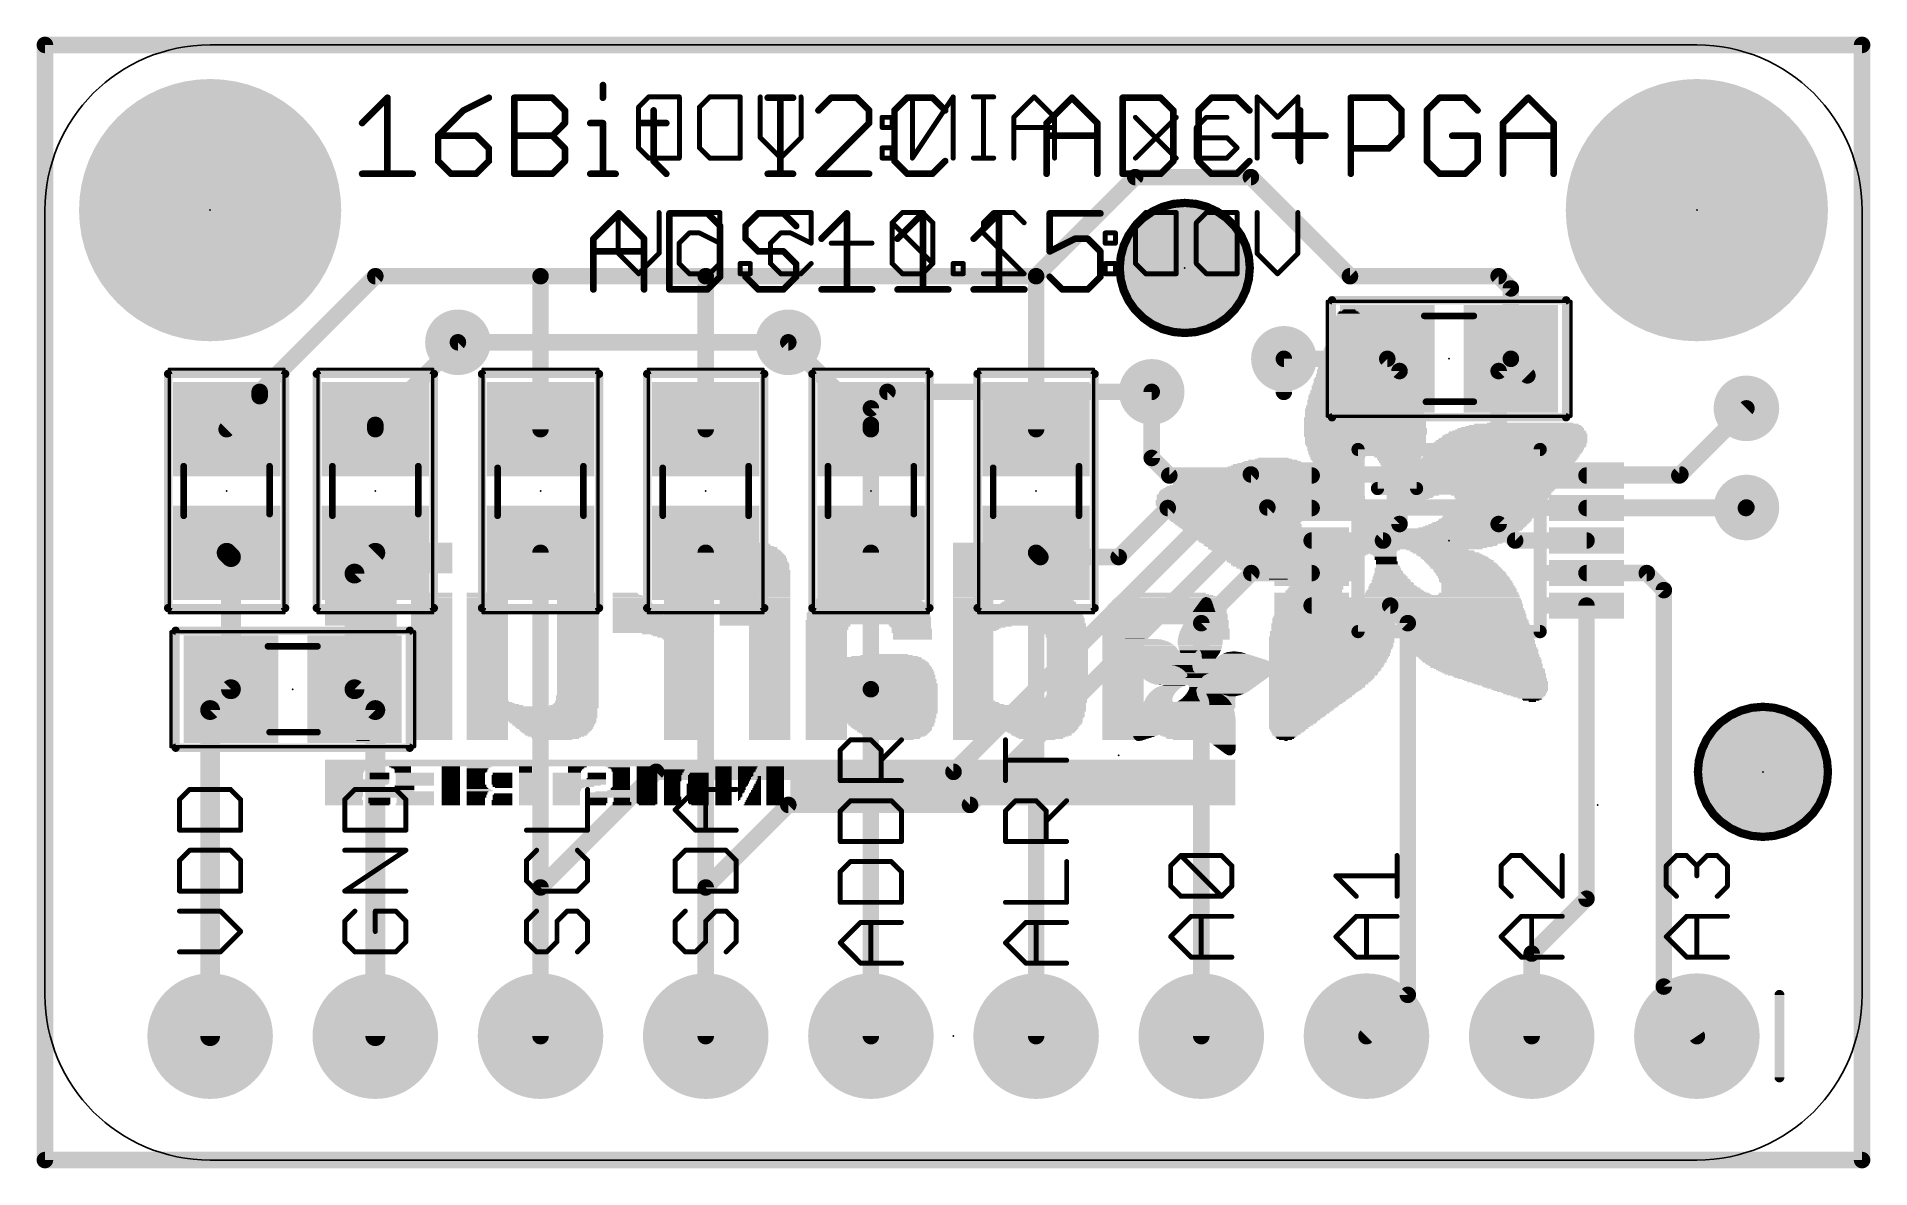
# Model space of a CAD drawing. Extents: x -0.1 to 28.1, y -0.3 to 17.1.
import ezdxf

# ---------------------------------------------------------------- set-up
doc = ezdxf.new("R2010")
doc.units = 0
for name, color, linetype in [('1', 12, 'CONTINUOUS'), ('16', 132, 'CONTINUOUS'), ('17', 110, 'CONTINUOUS'), ('18', 110, 'CONTINUOUS'), ('20', 53, 'CONTINUOUS'), ('21', 40, 'CONTINUOUS'), ('22', 4, 'CONTINUOUS'), ('23', 53, 'CONTINUOUS'), ('24', 53, 'CONTINUOUS'), ('29', 253, 'CONTINUOUS'), ('39', 12, 'CONTINUOUS'), ('40', 132, 'CONTINUOUS'), ('41', 12, 'CONTINUOUS'), ('42', 132, 'CONTINUOUS'), ('51', 253, 'CONTINUOUS')]:
    doc.layers.add(name, color=color, linetype=linetype)

# ---------------------------------------------------------------- blocks, each defined once
blk = doc.blocks.new('RECT')
blk.add_solid([(-0.5, -0.5), (0.5, -0.5), (-0.5, 0.5), (0.5, 0.5)])
blk = doc.blocks.new('PIE')
at = {"const_width": 0.5}
blk.add_lwpolyline([(0, -0.25, 1), (0, 0.25, 1), (0, -0.25)], format="xyb", dxfattribs=at)
blk = doc.blocks.new('ROUNDP')
at = {"const_width": 0.5}
blk.add_lwpolyline([(0, -0.25, 1), (0, 0.25, 1), (0, -0.25)], format="xyb", dxfattribs=at)
blk = doc.blocks.new('ROUNDV')
at = {"const_width": 0.5}
blk.add_lwpolyline([(0, -0.25, 1), (0, 0.25, 1), (0, -0.25)], format="xyb", dxfattribs=at)

msp = doc.modelspace()

# ---------------------------------------------------------------- linework, layer by layer
at = {"layer": '1'}
for points, const_width in [([(16.764, 14.986), (15.24, 13.462)], 0.254), ([(18.542, 14.986), (16.764, 14.986)], 0.254), ([(20.066, 13.462), (18.542, 14.986)], 0.254), ([(5.08, 13.462), (3.302, 11.684)], 0.254), ([(7.62, 13.462), (5.08, 13.462)], 0.254), ([(10.16, 13.462), (7.62, 13.462)], 0.254), ([(7.62, 11.11), (7.62, 13.462)], 0.254), ([(15.24, 13.462), (10.16, 13.462)], 0.254), ([(10.16, 11.11), (10.16, 13.462)], 0.254), ([(15.24, 11.11), (15.24, 13.462)], 0.254), ([(22.352, 13.462), (20.066, 13.462)], 0.254), ([(22.54, 13.274), (22.352, 13.462)], 0.254), ([(22.54, 13.274), (22.54, 12.192)], 0.254), ([(5.08, 11.176), (6.35, 12.446)], 0.254), ([(12.7, 11.176), (11.43, 12.446)], 0.254), ([(20.64, 12.192), (19.05, 12.192)], 0.254), ([(20.828, 12.004), (20.64, 12.192)], 0.254), ([(20.828, 9.652), (20.828, 12.004)], 0.254), ([(22.352, 12.004), (22.54, 12.192)], 0.254), ([(22.352, 9.652), (22.352, 12.004)], 0.254), ([(22.794, 11.938), (22.54, 12.192)], 0.254), ([(3.302, 11.618), (2.794, 11.11)], 0.254), ([(3.302, 11.684), (3.302, 11.618)], 0.254), ([(17.018, 10.668), (17.018, 11.684)], 0.254), ([(5.08, 11.11), (5.08, 11.176)], 0.254), ([(12.7, 11.11), (12.7, 11.176)], 0.254), ([(25.13, 10.398), (26.162, 11.43)], 0.254), ([(17.018, 10.668), (17.288, 10.398)], 0.254), ([(19.4769, 10.398), (17.288, 10.398)], 0.254), ([(23.7031, 10.398), (25.13, 10.398)], 0.254), ([(17.264, 9.898), (16.51, 9.144)], 0.254), ([(19.4769, 9.898), (17.264, 9.898)], 0.254), ([(23.7031, 9.898), (26.154, 9.898)], 0.254), ([(26.154, 9.898), (26.162, 9.906)], 0.254), ([(20.574, 9.398), (20.828, 9.652)], 0.254), ([(22.606, 9.398), (22.352, 9.652)], 0.254), ([(2.86, 9.144), (2.794, 9.21)], 0.3048), ([(4.76, 8.89), (5.08, 9.21)], 0.3048), ([(7.62, 9.21), (7.62, 1.778)], 0.254), ([(10.16, 9.21), (10.16, 1.778)], 0.254), ([(12.7, 7.112), (12.7, 9.21)], 0.254), ([(15.24, 1.778), (15.24, 9.21)], 0.254), ([(15.306, 9.144), (15.24, 9.21)], 0.254), ([(19.4769, 9.398), (20.574, 9.398)], 0.254), ([(23.7031, 9.398), (22.606, 9.398)], 0.254), ([(2.86, 7.112), (2.86, 9.144)], 0.3048), ([(4.76, 7.112), (4.76, 8.89)], 0.3048), ([(16.51, 9.144), (15.306, 9.144)], 0.254), ([(18.55, 8.898), (17.78, 8.128)], 0.254), ([(19.4769, 8.898), (18.55, 8.898)], 0.254), ([(23.7031, 8.898), (24.63, 8.898)], 0.254), ([(24.63, 8.898), (24.892, 8.636)], 0.254), ([(24.892, 8.636), (24.892, 2.54)], 0.254), ([(19.4769, 8.398), (20.685, 8.398)], 0.254), ([(20.685, 8.398), (20.955, 8.128)], 0.254), ([(23.7031, 8.398), (23.7031, 3.8911)], 0.254), ([(17.78, 1.778), (17.78, 8.128)], 0.254), ([(20.955, 8.128), (20.955, 2.413)], 0.254), ([(2.54, 6.792), (2.86, 7.112)], 0.3048), ([(5.08, 6.792), (4.76, 7.112)], 0.3048), ([(12.7, 1.778), (12.7, 7.112)], 0.254), ([(2.54, 1.778), (2.54, 6.792)], 0.3048), ([(5.08, 1.778), (5.08, 6.792)], 0.3048), ([(23.7031, 3.8911), (22.86, 3.048)], 0.254), ([(22.86, 3.048), (22.86, 1.778)], 0.254), ([(20.955, 2.413), (20.32, 1.778)], 0.254), ([(24.892, 2.54), (25.4, 1.778)], 0.254)]:
    msp.add_lwpolyline(points, dxfattribs=dict(at, const_width=const_width))
for points, const_width in [([(16.764, 15.0495, 1), (16.764, 14.9225)], 0.127), ([(16.8089, 14.9411, 1), (16.7191, 15.0309)], 0.127), ([(18.5869, 15.0309, 1), (18.4971, 14.9411)], 0.127), ([(18.542, 14.9225, 1), (18.542, 15.0495)], 0.127), ([(5.08, 13.5255, 1), (5.08, 13.3985)], 0.127), ([(5.1249, 13.4171, 1), (5.0351, 13.5069)], 0.127), ([(7.62, 13.5255, 1), (7.62, 13.3985)], 0.127), ([(7.6835, 13.462, 1), (7.5565, 13.462)], 0.127), ([(7.62, 13.3985, 1), (7.62, 13.5255)], 0.127), ([(10.16, 13.5255, 1), (10.16, 13.3985)], 0.127), ([(10.2235, 13.462, 1), (10.0965, 13.462)], 0.127), ([(10.16, 13.3985, 1), (10.16, 13.5255)], 0.127), ([(15.3035, 13.462, 1), (15.1765, 13.462)], 0.127), ([(15.1951, 13.5069, 1), (15.2849, 13.4171)], 0.127), ([(15.24, 13.3985, 1), (15.24, 13.5255)], 0.127), ([(20.066, 13.5255, 1), (20.066, 13.3985)], 0.127), ([(20.0211, 13.4171, 1), (20.1109, 13.5069)], 0.127), ([(22.3969, 13.5069, 1), (22.3071, 13.4171)], 0.127), ([(22.352, 13.3985, 1), (22.352, 13.5255)], 0.127), ([(22.6035, 13.274, 1), (22.4765, 13.274)], 0.127), ([(22.4951, 13.2291, 1), (22.5849, 13.3189)], 0.127), ([(6.3949, 12.4011, 1), (6.3051, 12.4909)], 0.127), ([(11.4749, 12.4909, 1), (11.3851, 12.4011)], 0.127), ([(19.05, 12.2555, 1), (19.05, 12.1285)], 0.127), ([(20.6849, 12.2369, 1), (20.5951, 12.1471)], 0.127), ([(20.64, 12.1285, 1), (20.64, 12.2555)], 0.127), ([(20.8915, 12.004, 1), (20.7645, 12.004)], 0.127), ([(22.4155, 12.004, 1), (22.2885, 12.004)], 0.127), ([(22.5849, 12.2369, 1), (22.4951, 12.1471)], 0.127), ([(22.4765, 12.192, 1), (22.6035, 12.192)], 0.127), ([(22.5849, 12.1471, 1), (22.4951, 12.2369)], 0.127), ([(20.7831, 11.9591, 1), (20.8729, 12.0489)], 0.127), ([(22.3071, 12.0489, 1), (22.3969, 11.9591)], 0.127), ([(22.7491, 11.8931, 1), (22.8389, 11.9829)], 0.127), ([(3.3655, 11.684, 1), (3.2385, 11.684)], 0.127), ([(3.2571, 11.7289, 1), (3.3469, 11.6391)], 0.127), ([(3.2385, 11.618, 1), (3.3655, 11.618)], 0.127), ([(3.3469, 11.5731, 1), (3.2571, 11.6629)], 0.127), ([(17.0815, 11.684, 1), (16.9545, 11.684)], 0.127), ([(5.1435, 11.176, 1), (5.0165, 11.176)], 0.127), ([(5.0351, 11.2209, 1), (5.1249, 11.1311)], 0.127), ([(12.7635, 11.176, 1), (12.6365, 11.176)], 0.127), ([(12.6551, 11.1311, 1), (12.7449, 11.2209)], 0.127), ([(26.2069, 11.3851, 1), (26.1171, 11.4749)], 0.127), ([(2.7491, 11.1549, 1), (2.8389, 11.0651)], 0.127), ([(5.0165, 11.11, 1), (5.1435, 11.11)], 0.127), ([(7.5565, 11.11, 1), (7.6835, 11.11)], 0.127), ([(10.0965, 11.11, 1), (10.2235, 11.11)], 0.127), ([(12.6365, 11.11, 1), (12.7635, 11.11)], 0.127), ([(15.1765, 11.11, 1), (15.3035, 11.11)], 0.127), ([(17.0629, 10.7129, 1), (16.9731, 10.6231)], 0.127), ([(16.9545, 10.668, 1), (17.0815, 10.668)], 0.127), ([(17.288, 10.4615, 1), (17.288, 10.3345)], 0.127), ([(17.2431, 10.3531, 1), (17.3329, 10.4429)], 0.127), ([(19.4769, 10.3345, 1), (19.4769, 10.4615)], 0.127), ([(23.7031, 10.4615, 1), (23.7031, 10.3345)], 0.127), ([(25.0851, 10.4429, 1), (25.1749, 10.3531)], 0.127), ([(25.13, 10.3345, 1), (25.13, 10.4615)], 0.127), ([(17.264, 9.9615, 1), (17.264, 9.8345)], 0.127), ([(17.3089, 9.8531, 1), (17.2191, 9.9429)], 0.127), ([(19.4769, 9.8345, 1), (19.4769, 9.9615)], 0.127), ([(23.7031, 9.9615, 1), (23.7031, 9.8345)], 0.127), ([(26.1091, 9.9429, 1), (26.1989, 9.8531)], 0.127), ([(26.2069, 9.8611, 1), (26.1171, 9.9509)], 0.127), ([(26.154, 9.8345, 1), (26.154, 9.9615)], 0.127), ([(20.7645, 9.652, 1), (20.8915, 9.652)], 0.127), ([(20.8729, 9.6071, 1), (20.7831, 9.6969)], 0.127), ([(22.3969, 9.6969, 1), (22.3071, 9.6071)], 0.127), ([(22.2885, 9.652, 1), (22.4155, 9.652)], 0.127), ([(2.8479, 9.2639, 1), (2.7401, 9.1561)], 0.1524), ([(5.1339, 9.1561, 1), (5.0261, 9.2639)], 0.1524), ([(7.6835, 9.21, 1), (7.5565, 9.21)], 0.127), ([(10.2235, 9.21, 1), (10.0965, 9.21)], 0.127), ([(12.7635, 9.21, 1), (12.6365, 9.21)], 0.127), ([(15.3035, 9.21, 1), (15.1765, 9.21)], 0.127), ([(15.2849, 9.2549, 1), (15.1951, 9.1651)], 0.127), ([(19.4769, 9.4615, 1), (19.4769, 9.3345)], 0.127), ([(20.5291, 9.4429, 1), (20.6189, 9.3531)], 0.127), ([(20.574, 9.3345, 1), (20.574, 9.4615)], 0.127), ([(22.606, 9.4615, 1), (22.606, 9.3345)], 0.127), ([(22.5611, 9.3531, 1), (22.6509, 9.4429)], 0.127), ([(23.7031, 9.3345, 1), (23.7031, 9.4615)], 0.127), ([(2.9362, 9.144, 1), (2.7838, 9.144)], 0.1524), ([(2.8061, 9.0901, 1), (2.9139, 9.1979)], 0.1524), ([(4.8362, 8.89, 1), (4.6838, 8.89)], 0.1524), ([(15.306, 9.2075, 1), (15.306, 9.0805)], 0.127), ([(15.2611, 9.0991, 1), (15.3509, 9.1889)], 0.127), ([(16.4651, 9.1889, 1), (16.5549, 9.0991)], 0.127), ([(16.51, 9.0805, 1), (16.51, 9.2075)], 0.127), ([(18.55, 8.9615, 1), (18.55, 8.8345)], 0.127), ([(18.5949, 8.8531, 1), (18.5051, 8.9429)], 0.127), ([(19.4769, 8.8345, 1), (19.4769, 8.9615)], 0.127), ([(23.7031, 8.9615, 1), (23.7031, 8.8345)], 0.127), ([(24.6749, 8.9429, 1), (24.5851, 8.8531)], 0.127), ([(24.63, 8.8345, 1), (24.63, 8.9615)], 0.127), ([(4.7061, 8.9439, 1), (4.8139, 8.8361)], 0.1524), ([(24.9555, 8.636, 1), (24.8285, 8.636)], 0.127), ([(24.8471, 8.5911, 1), (24.9369, 8.6809)], 0.127), ([(19.4769, 8.4615, 1), (19.4769, 8.3345)], 0.127), ([(20.7299, 8.4429, 1), (20.6401, 8.3531)], 0.127), ([(20.685, 8.3345, 1), (20.685, 8.4615)], 0.127), ([(23.7666, 8.398, 1), (23.6396, 8.398)], 0.127), ([(17.8435, 8.128, 1), (17.7165, 8.128)], 0.127), ([(17.7351, 8.1729, 1), (17.8249, 8.0831)], 0.127), ([(21.0185, 8.128, 1), (20.8915, 8.128)], 0.127), ([(20.9101, 8.0831, 1), (20.9999, 8.1729)], 0.127), ([(2.7838, 7.112, 1), (2.9362, 7.112)], 0.1524), ([(2.9139, 7.0581, 1), (2.8061, 7.1659)], 0.1524), ([(4.8139, 7.1659, 1), (4.7061, 7.0581)], 0.1524), ([(4.6838, 7.112, 1), (4.8362, 7.112)], 0.1524), ([(12.7635, 7.112, 1), (12.6365, 7.112)], 0.127), ([(12.6365, 7.112, 1), (12.7635, 7.112)], 0.127), ([(2.6162, 6.792, 1), (2.4638, 6.792)], 0.1524), ([(2.4861, 6.8459, 1), (2.5939, 6.7381)], 0.1524), ([(5.1562, 6.792, 1), (5.0038, 6.792)], 0.1524), ([(5.0261, 6.7381, 1), (5.1339, 6.8459)], 0.1524), ([(23.6396, 3.8911, 1), (23.7666, 3.8911)], 0.127), ([(23.748, 3.8462, 1), (23.6582, 3.936)], 0.127), ([(22.9235, 3.048, 1), (22.7965, 3.048)], 0.127), ([(22.8151, 3.0929, 1), (22.9049, 3.0031)], 0.127), ([(20.9999, 2.3681, 1), (20.9101, 2.4579)], 0.127), ([(24.9448, 2.5752, 1), (24.8392, 2.5048)], 0.127), ([(24.8285, 2.54, 1), (24.9555, 2.54)], 0.127), ([(20.8915, 2.413, 1), (21.0185, 2.413)], 0.127), ([(2.4638, 1.778, 1), (2.6162, 1.778)], 0.1524), ([(5.0038, 1.778, 1), (5.1562, 1.778)], 0.1524), ([(7.5565, 1.778, 1), (7.6835, 1.778)], 0.127), ([(10.0965, 1.778, 1), (10.2235, 1.778)], 0.127), ([(12.6365, 1.778, 1), (12.7635, 1.778)], 0.127), ([(15.1765, 1.778, 1), (15.3035, 1.778)], 0.127), ([(17.7165, 1.778, 1), (17.8435, 1.778)], 0.127), ([(20.2751, 1.8229, 1), (20.3649, 1.7331)], 0.127), ([(22.7965, 1.778, 1), (22.9235, 1.778)], 0.127), ([(25.3472, 1.7428, 1), (25.4528, 1.8132)], 0.127)]:
    msp.add_lwpolyline(points, format="xyb", dxfattribs=dict(at, const_width=const_width))
at = {"layer": '16', "const_width": 0.254}
for points in [[(0, -0.127), (0, 17.018)], [(0, 17.018), (27.94, 17.018)], [(27.94, 17.018), (27.94, -0.127)], [(11.43, 12.446), (6.35, 12.446)], [(19.05, 12.192), (19.05, 11.684)], [(12.954, 11.684), (12.7, 11.43)], [(17.018, 11.684), (12.954, 11.684)], [(12.7, 11.43), (12.7, 7.112)], [(26.162, 11.43), (25.146, 10.414)], [(18.542, 10.414), (13.97, 5.842)], [(25.146, 10.414), (18.542, 10.414)], [(14.224, 5.334), (18.796, 9.906)], [(18.796, 9.906), (26.162, 9.906)], [(9.398, 5.842), (7.62, 4.064)], [(13.97, 5.842), (9.398, 5.842)], [(10.16, 4.064), (11.43, 5.334)], [(11.43, 5.334), (14.224, 5.334)], [(7.62, 4.064), (7.62, 1.778)], [(10.16, 1.778), (10.16, 4.064)], [(27.94, -0.127), (0, -0.127)]]:
    msp.add_lwpolyline(points, dxfattribs=at)
at = {"layer": '16', "const_width": 0.127}
for points in [[(0.0635, 17.018, 1), (-0.0635, 17.018)], [(0, 17.0815, 1), (0, 16.9545)], [(28.0035, 17.018, 1), (27.8765, 17.018)], [(27.94, 16.9545, 1), (27.94, 17.0815)], [(6.35, 12.5095, 1), (6.35, 12.3825)], [(11.43, 12.3825, 1), (11.43, 12.5095)], [(19.1135, 12.192, 1), (18.9865, 12.192)], [(12.954, 11.7475, 1), (12.954, 11.6205)], [(12.9989, 11.6391, 1), (12.9091, 11.7289)], [(17.018, 11.6205, 1), (17.018, 11.7475)], [(18.9865, 11.684, 1), (19.1135, 11.684)], [(12.7635, 11.43, 1), (12.6365, 11.43)], [(12.6551, 11.4749, 1), (12.7449, 11.3851)], [(26.2069, 11.3851, 1), (26.1171, 11.4749)], [(18.542, 10.4775, 1), (18.542, 10.3505)], [(18.5869, 10.3691, 1), (18.4971, 10.4589)], [(25.1011, 10.4589, 1), (25.1909, 10.3691)], [(25.146, 10.3505, 1), (25.146, 10.4775)], [(18.796, 9.9695, 1), (18.796, 9.8425)], [(18.8409, 9.8611, 1), (18.7511, 9.9509)], [(26.162, 9.8425, 1), (26.162, 9.9695)], [(12.6365, 7.112, 1), (12.7635, 7.112)], [(9.398, 5.9055, 1), (9.398, 5.7785)], [(9.4429, 5.7971, 1), (9.3531, 5.8869)], [(13.9251, 5.8869, 1), (14.0149, 5.7971)], [(13.97, 5.7785, 1), (13.97, 5.9055)], [(11.43, 5.3975, 1), (11.43, 5.2705)], [(11.4749, 5.2891, 1), (11.3851, 5.3789)], [(14.1791, 5.3789, 1), (14.2689, 5.2891)], [(14.224, 5.2705, 1), (14.224, 5.3975)], [(7.6835, 4.064, 1), (7.5565, 4.064)], [(7.5751, 4.1089, 1), (7.6649, 4.0191)], [(10.2235, 4.064, 1), (10.0965, 4.064)], [(10.1151, 4.1089, 1), (10.2049, 4.0191)], [(7.5565, 1.778, 1), (7.6835, 1.778)], [(10.0965, 1.778, 1), (10.2235, 1.778)], [(0, -0.0635, 1), (0, -0.1905)], [(27.94, -0.1905, 1), (27.94, -0.0635)], [(-0.0635, -0.127, 1), (0.0635, -0.127)], [(27.8765, -0.127, 1), (28.0035, -0.127)]]:
    msp.add_lwpolyline(points, format="xyb", dxfattribs=at)
at = {"layer": '20'}
for p, q in [((2.54, 17.018), (25.4, 17.018)), ((0, 2.413), (0, 14.478)), ((27.94, 14.478), (27.94, 2.413)), ((25.4, -0.127), (2.54, -0.127))]:
    msp.add_line(p, q, dxfattribs=at)
for centre, start, end in [((2.54, 14.478), 90, 180), ((25.4, 14.478), 0, 90), ((2.54, 2.413), 180, 270), ((25.4, 2.413), 270, 0)]:
    msp.add_arc(centre, 2.54, start, end, dxfattribs=at)
at = {"layer": '21'}
for points, const_width in [([(8.5799, 16.4011), (8.5799, 16.2062)], 0.1016), ([(4.8768, 15.8164), (5.2666, 16.2062)], 0.1016), ([(5.2666, 16.2062), (5.2666, 15.0368)], 0.1016), ([(6.8258, 16.2062), (6.436, 16.0113)], 0.1016), ([(7.2156, 15.0368), (7.2156, 16.2062)], 0.1016), ([(7.2156, 16.2062), (7.8003, 16.2062)], 0.1016), ([(7.8003, 16.2062), (7.9952, 16.0113)], 0.1016), ([(11.1136, 16.2062), (11.5034, 16.2062)], 0.1016), ([(11.3085, 15.0368), (11.3085, 16.2062)], 0.1016), ([(12.0881, 16.2062), (11.8932, 16.0113)], 0.1016), ([(12.4779, 16.2062), (12.0881, 16.2062)], 0.1016), ([(12.6728, 16.0113), (12.4779, 16.2062)], 0.1016), ([(13.2575, 16.2062), (13.0626, 16.0113)], 0.1016), ([(13.6473, 16.2062), (13.2575, 16.2062)], 0.1016), ([(13.8422, 16.0113), (13.6473, 16.2062)], 0.1016), ([(15.4014, 15.8164), (15.7912, 16.2062)], 0.1016), ([(15.7912, 16.2062), (16.181, 15.8164)], 0.1016), ([(16.5708, 16.2062), (16.5708, 15.0368)], 0.1016), ([(17.1555, 16.2062), (16.5708, 16.2062)], 0.1016), ([(17.3504, 16.0113), (17.1555, 16.2062)], 0.1016), ([(17.9351, 16.2062), (17.7402, 16.0113)], 0.1016), ([(18.3249, 16.2062), (17.9351, 16.2062)], 0.1016), ([(18.5198, 16.0113), (18.3249, 16.2062)], 0.1016), ([(20.079, 15.0368), (20.079, 16.2062)], 0.1016), ([(20.079, 16.2062), (20.6637, 16.2062)], 0.1016), ([(20.6637, 16.2062), (20.8586, 16.0113)], 0.1016), ([(21.4433, 16.2062), (21.2484, 16.0113)], 0.1016), ([(21.8331, 16.2062), (21.4433, 16.2062)], 0.1016), ([(22.028, 16.0113), (21.8331, 16.2062)], 0.1016), ([(22.4178, 15.8164), (22.8075, 16.2062)], 0.1016), ([(22.8075, 16.2062), (23.1973, 15.8164)], 0.1016), ([(6.436, 16.0113), (6.0462, 15.6215)], 0.1016), ([(7.9952, 15.8164), (7.8003, 15.6215)], 0.1016), ([(7.9952, 16.0113), (7.9952, 15.8164)], 0.1016), ([(8.385, 15.8164), (8.5799, 15.8164)], 0.1016), ([(8.5799, 15.8164), (8.5799, 15.0368)], 0.1016), ([(9.1646, 15.8164), (9.5544, 15.8164)], 0.1016), ([(9.3595, 16.0113), (9.3595, 15.2317)], 0.1016), ([(11.8932, 15.0368), (12.6728, 15.8164)], 0.1016), ([(12.6728, 15.8164), (12.6728, 16.0113)], 0.1016), ([(13.0626, 16.0113), (13.0626, 15.2317)], 0.1016), ([(15.4014, 15.0368), (15.4014, 15.8164)], 0.1016), ([(16.181, 15.8164), (16.181, 15.0368)], 0.1016), ([(17.3504, 15.2317), (17.3504, 16.0113)], 0.1016), ([(17.7402, 16.0113), (17.7402, 15.2317)], 0.1016), ([(19.2994, 16.0113), (19.2994, 15.2317)], 0.1016), ([(20.8586, 16.0113), (20.8586, 15.6215)], 0.1016), ([(21.2484, 16.0113), (21.2484, 15.2317)], 0.1016), ([(22.4178, 15.0368), (22.4178, 15.8164)], 0.1016), ([(23.1973, 15.8164), (23.1973, 15.0368)], 0.1016), ([(6.0462, 15.6215), (6.0462, 15.2317)], 0.1016), ([(6.6309, 15.6215), (6.0462, 15.6215)], 0.1016), ([(6.8258, 15.4266), (6.6309, 15.6215)], 0.1016), ([(7.2156, 15.6215), (7.8003, 15.6215)], 0.1016), ([(7.8003, 15.6215), (7.9952, 15.4266)], 0.1016), ([(15.4014, 15.6215), (16.181, 15.6215)], 0.1016), ([(18.9096, 15.6215), (19.6892, 15.6215)], 0.1016), ([(20.8586, 15.6215), (20.6637, 15.4266)], 0.1016), ([(22.028, 15.6215), (21.6381, 15.6215)], 0.1016), ([(22.028, 15.2317), (22.028, 15.6215)], 0.1016), ([(22.4178, 15.6215), (23.1973, 15.6215)], 0.1016), ([(6.0462, 15.2317), (6.2411, 15.0368)], 0.1016), ([(6.6309, 15.0368), (6.8258, 15.2317)], 0.1016), ([(6.8258, 15.2317), (6.8258, 15.4266)], 0.1016), ([(7.9952, 15.2317), (7.8003, 15.0368)], 0.1016), ([(7.9952, 15.4266), (7.9952, 15.2317)], 0.1016), ([(9.3595, 15.2317), (9.5544, 15.0368)], 0.1016), ([(13.0626, 15.2317), (13.2575, 15.0368)], 0.1016), ([(13.6473, 15.0368), (13.8422, 15.2317)], 0.1016), ([(17.1555, 15.0368), (17.3504, 15.2317)], 0.1016), ([(17.7402, 15.2317), (17.9351, 15.0368)], 0.1016), ([(18.3249, 15.0368), (18.5198, 15.2317)], 0.1016), ([(20.6637, 15.4266), (20.079, 15.4266)], 0.1016), ([(21.2484, 15.2317), (21.4433, 15.0368)], 0.1016), ([(21.8331, 15.0368), (22.028, 15.2317)], 0.1016), ([(4.8768, 15.0368), (5.6564, 15.0368)], 0.1016), ([(6.2411, 15.0368), (6.6309, 15.0368)], 0.1016), ([(7.8003, 15.0368), (7.2156, 15.0368)], 0.1016), ([(8.385, 15.0368), (8.7748, 15.0368)], 0.1016), ([(11.1136, 15.0368), (11.5034, 15.0368)], 0.1016), ([(12.6728, 15.0368), (11.8932, 15.0368)], 0.1016), ([(13.2575, 15.0368), (13.6473, 15.0368)], 0.1016), ([(16.5708, 15.0368), (17.1555, 15.0368)], 0.1016), ([(17.9351, 15.0368), (18.3249, 15.0368)], 0.1016), ([(21.4433, 15.0368), (21.8331, 15.0368)], 0.1016), ([(8.4328, 14.0384), (8.8226, 14.4282)], 0.1016), ([(8.8226, 14.4282), (9.2124, 14.0384)], 0.1016), ([(9.6022, 14.4282), (9.6022, 13.2588)], 0.1016), ([(10.1869, 14.4282), (9.6022, 14.4282)], 0.1016), ([(10.3818, 14.2333), (10.1869, 14.4282)], 0.1016), ([(10.9665, 14.4282), (10.7716, 14.2333)], 0.1016), ([(11.3563, 14.4282), (10.9665, 14.4282)], 0.1016), ([(11.5512, 14.2333), (11.3563, 14.4282)], 0.1016), ([(11.941, 14.0384), (12.3308, 14.4282)], 0.1016), ([(12.3308, 14.4282), (12.3308, 13.2588)], 0.1016), ([(13.1104, 14.0384), (13.5002, 14.4282)], 0.1016), ([(13.5002, 14.4282), (13.5002, 13.2588)], 0.1016), ([(14.2798, 14.0384), (14.6696, 14.4282)], 0.1016), ([(14.6696, 14.4282), (14.6696, 13.2588)], 0.1016), ([(16.2288, 14.4282), (15.4492, 14.4282)], 0.1016), ([(15.4492, 14.4282), (15.4492, 13.8435)], 0.1016), ([(10.3818, 13.4537), (10.3818, 14.2333)], 0.1016), ([(10.7716, 14.2333), (10.7716, 14.0384)], 0.1016), ([(8.4328, 13.2588), (8.4328, 14.0384)], 0.1016), ([(8.4328, 13.8435), (9.2124, 13.8435)], 0.1016), ([(9.2124, 14.0384), (9.2124, 13.2588)], 0.1016), ([(10.7716, 14.0384), (10.9665, 13.8435)], 0.1016), ([(10.9665, 13.8435), (11.3563, 13.8435)], 0.1016), ([(11.3563, 13.8435), (11.5512, 13.6486)], 0.1016), ([(15.4492, 13.8435), (15.839, 14.0384)], 0.1016), ([(15.839, 14.0384), (16.0339, 14.0384)], 0.1016), ([(16.0339, 14.0384), (16.2288, 13.8435)], 0.1016), ([(16.2288, 13.8435), (16.2288, 13.4537)], 0.1016), ([(11.5512, 13.6486), (11.5512, 13.4537)], 0.1016), ([(9.6022, 13.2588), (10.1869, 13.2588)], 0.1016), ([(10.1869, 13.2588), (10.3818, 13.4537)], 0.1016), ([(10.9665, 13.2588), (10.7716, 13.4537)], 0.1016), ([(11.3563, 13.2588), (10.9665, 13.2588)], 0.1016), ([(11.5512, 13.4537), (11.3563, 13.2588)], 0.1016), ([(11.941, 13.2588), (12.7206, 13.2588)], 0.1016), ([(13.1104, 13.2588), (13.89, 13.2588)], 0.1016), ([(14.2798, 13.2588), (15.0594, 13.2588)], 0.1016), ([(15.6441, 13.2588), (15.4492, 13.4537)], 0.1016), ([(16.0339, 13.2588), (15.6441, 13.2588)], 0.1016), ([(16.2288, 13.4537), (16.0339, 13.2588)], 0.1016), ([(19.79, 11.292), (19.79, 13.092)], 0.127), ([(19.79, 13.092), (23.39, 13.092)], 0.127), ([(23.39, 13.092), (23.39, 11.292)], 0.127), ([(1.894, 11.96), (3.694, 11.96)], 0.127), ([(1.894, 8.36), (1.894, 11.96)], 0.127), ([(3.694, 11.96), (3.694, 8.36)], 0.127), ([(4.18, 11.96), (5.98, 11.96)], 0.127), ([(4.18, 8.36), (4.18, 11.96)], 0.127), ([(5.98, 11.96), (5.98, 8.36)], 0.127), ([(6.72, 8.36), (6.72, 11.96)], 0.127), ([(6.72, 11.96), (8.52, 11.96)], 0.127), ([(8.52, 11.96), (8.52, 8.36)], 0.127), ([(9.26, 8.36), (9.26, 11.96)], 0.127), ([(9.26, 11.96), (11.06, 11.96)], 0.127), ([(11.06, 11.96), (11.06, 8.36)], 0.127), ([(11.8, 11.96), (13.6, 11.96)], 0.127), ([(11.8, 8.36), (11.8, 11.96)], 0.127), ([(13.6, 11.96), (13.6, 8.36)], 0.127), ([(14.34, 8.36), (14.34, 11.96)], 0.127), ([(14.34, 11.96), (16.14, 11.96)], 0.127), ([(16.14, 11.96), (16.14, 8.36)], 0.127), ([(23.39, 11.292), (19.79, 11.292)], 0.127), ([(20.19, 7.998), (20.19, 10.798)], 0.2032), ([(20.19, 10.798), (22.99, 10.798)], 0.2032), ([(22.99, 10.798), (22.99, 7.998)], 0.2032), ([(21.09, 10.198), (20.49, 10.198)], 0.2032), ([(3.694, 8.36), (1.894, 8.36)], 0.127), ([(5.98, 8.36), (4.18, 8.36)], 0.127), ([(8.52, 8.36), (6.72, 8.36)], 0.127), ([(11.06, 8.36), (9.26, 8.36)], 0.127), ([(13.6, 8.36), (11.8, 8.36)], 0.127), ([(16.14, 8.36), (14.34, 8.36)], 0.127), ([(2.01, 6.212), (2.01, 8.012)], 0.127), ([(2.01, 8.012), (5.61, 8.012)], 0.127), ([(5.61, 8.012), (5.61, 6.212)], 0.127), ([(22.99, 7.998), (20.19, 7.998)], 0.2032), ([(5.61, 6.212), (2.01, 6.212)], 0.127), ([(12.2293, 6.1769), (12.3861, 6.3336)], 0.0762), ([(12.2293, 5.7066), (12.2293, 6.1769)], 0.0762), ([(12.3861, 6.3336), (12.6996, 6.3336)], 0.0762), ([(12.6996, 6.3336), (12.8564, 6.1769)], 0.0762), ([(12.8564, 6.0201), (13.1699, 6.3336)], 0.0762), ([(12.8564, 6.1769), (12.8564, 5.7066)], 0.0762), ([(14.7693, 5.7066), (14.7693, 6.3336)], 0.0762), ([(15.7099, 6.0201), (14.7693, 6.0201)], 0.0762), ([(13.1699, 5.7066), (12.2293, 5.7066)], 0.0762), ([(2.2261, 5.5716), (2.0693, 5.4149)], 0.0762), ([(2.0693, 5.4149), (2.0693, 4.9446)], 0.0762), ([(2.8531, 5.5716), (2.2261, 5.5716)], 0.0762), ([(3.0099, 5.4149), (2.8531, 5.5716)], 0.0762), ([(3.0099, 4.9446), (3.0099, 5.4149)], 0.0762), ([(4.7661, 5.5716), (4.6093, 5.4149)], 0.0762), ([(4.6093, 5.4149), (4.6093, 4.9446)], 0.0762), ([(5.3931, 5.5716), (4.7661, 5.5716)], 0.0762), ([(5.5499, 5.4149), (5.3931, 5.5716)], 0.0762), ([(5.5499, 4.9446), (5.5499, 5.4149)], 0.0762), ([(8.3439, 4.9446), (8.3439, 5.5716)], 0.0762), ([(9.6893, 5.2581), (10.0028, 5.5716)], 0.0762), ([(10.0028, 5.5716), (10.6299, 5.5716)], 0.0762), ([(10.1596, 4.9446), (10.1596, 5.5716)], 0.0762), ([(12.3861, 5.3981), (12.2293, 5.2414)], 0.0762), ([(13.0131, 5.3981), (12.3861, 5.3981)], 0.0762), ([(13.1699, 5.2414), (13.0131, 5.3981)], 0.0762), ([(14.7693, 5.2414), (14.9261, 5.3981)], 0.0762), ([(14.9261, 5.3981), (15.2396, 5.3981)], 0.0762), ([(15.2396, 5.3981), (15.3964, 5.2414)], 0.0762), ([(15.3964, 5.0846), (15.7099, 5.3981)], 0.0762), ([(10.0028, 4.9446), (9.6893, 5.2581)], 0.0762), ([(12.2293, 5.2414), (12.2293, 4.7711)], 0.0762), ([(13.1699, 4.7711), (13.1699, 5.2414)], 0.0762), ([(14.7693, 4.7711), (14.7693, 5.2414)], 0.0762), ([(15.3964, 5.2414), (15.3964, 4.7711)], 0.0762), ([(2.0693, 4.9446), (3.0099, 4.9446)], 0.0762), ([(4.6093, 4.9446), (5.5499, 4.9446)], 0.0762), ([(7.4033, 4.9446), (8.3439, 4.9446)], 0.0762), ([(10.6299, 4.9446), (10.0028, 4.9446)], 0.0762), ([(12.2293, 4.7711), (13.1699, 4.7711)], 0.0762), ([(15.7099, 4.7711), (14.7693, 4.7711)], 0.0762), ([(2.2261, 4.6361), (2.0693, 4.4794)], 0.0762), ([(2.0693, 4.4794), (2.0693, 4.0091)], 0.0762), ([(2.8531, 4.6361), (2.2261, 4.6361)], 0.0762), ([(3.0099, 4.4794), (2.8531, 4.6361)], 0.0762), ([(3.0099, 4.0091), (3.0099, 4.4794)], 0.0762), ([(4.6093, 4.0091), (5.5499, 4.6361)], 0.0762), ([(5.5499, 4.6361), (4.6093, 4.6361)], 0.0762), ([(7.5601, 4.6361), (7.4033, 4.4794)], 0.0762), ([(7.4033, 4.4794), (7.4033, 4.1658)], 0.0762), ([(8.3439, 4.4794), (8.1871, 4.6361)], 0.0762), ([(8.3439, 4.1658), (8.3439, 4.4794)], 0.0762), ([(9.8461, 4.6361), (9.6893, 4.4794)], 0.0762), ([(9.6893, 4.4794), (9.6893, 4.0091)], 0.0762), ([(10.4731, 4.6361), (9.8461, 4.6361)], 0.0762), ([(10.6299, 4.4794), (10.4731, 4.6361)], 0.0762), ([(10.6299, 4.0091), (10.6299, 4.4794)], 0.0762), ([(17.3093, 4.3989), (17.4661, 4.5556)], 0.0762), ([(17.4661, 4.5556), (18.0931, 4.5556)], 0.0762), ([(18.0931, 3.9286), (17.4661, 4.5556)], 0.0762), ([(18.0931, 4.5556), (18.2499, 4.3989)], 0.0762), ([(20.7899, 3.9286), (20.7899, 4.5556)], 0.0762), ([(22.5461, 4.5556), (22.3893, 4.3989)], 0.0762), ([(22.7028, 4.5556), (22.5461, 4.5556)], 0.0762), ([(23.3299, 3.9286), (22.7028, 4.5556)], 0.0762), ([(23.3299, 4.5556), (23.3299, 3.9286)], 0.0762), ([(24.9293, 4.3989), (25.0861, 4.5556)], 0.0762), ([(25.0861, 4.5556), (25.2428, 4.5556)], 0.0762), ([(25.2428, 4.5556), (25.3996, 4.3989)], 0.0762), ([(25.3996, 4.3989), (25.5564, 4.5556)], 0.0762), ([(25.5564, 4.5556), (25.7131, 4.5556)], 0.0762), ([(25.7131, 4.5556), (25.8699, 4.3989)], 0.0762), ([(12.3861, 4.4626), (12.2293, 4.3058)], 0.0762), ([(12.2293, 4.3058), (12.2293, 3.8355)], 0.0762), ([(13.0131, 4.4626), (12.3861, 4.4626)], 0.0762), ([(13.1699, 4.3058), (13.0131, 4.4626)], 0.0762), ([(13.1699, 3.8355), (13.1699, 4.3058)], 0.0762), ([(15.7099, 3.8355), (15.7099, 4.4626)], 0.0762), ([(17.3093, 4.0853), (17.3093, 4.3989)], 0.0762), ([(18.2499, 4.3989), (18.2499, 4.0853)], 0.0762), ([(20.1628, 3.9286), (19.8493, 4.2421)], 0.0762), ([(19.8493, 4.2421), (20.7899, 4.2421)], 0.0762), ([(22.3893, 4.3989), (22.3893, 4.0853)], 0.0762), ([(24.9293, 4.0853), (24.9293, 4.3989)], 0.0762), ([(25.3996, 4.3989), (25.3996, 4.2421)], 0.0762), ([(25.8699, 4.3989), (25.8699, 4.0853)], 0.0762), ([(2.0693, 4.0091), (3.0099, 4.0091)], 0.0762), ([(5.5499, 4.0091), (4.6093, 4.0091)], 0.0762), ([(7.4033, 4.1658), (7.5601, 4.0091)], 0.0762), ([(7.5601, 4.0091), (8.1871, 4.0091)], 0.0762), ([(8.1871, 4.0091), (8.3439, 4.1658)], 0.0762), ([(9.6893, 4.0091), (10.6299, 4.0091)], 0.0762), ([(17.4661, 3.9286), (17.3093, 4.0853)], 0.0762), ([(18.0931, 3.9286), (17.4661, 3.9286)], 0.0762), ([(18.2499, 4.0853), (18.0931, 3.9286)], 0.0762), ([(22.3893, 4.0853), (22.5461, 3.9286)], 0.0762), ([(25.0861, 3.9286), (24.9293, 4.0853)], 0.0762), ([(25.8699, 4.0853), (25.7131, 3.9286)], 0.0762), ([(2.6964, 3.7006), (2.0693, 3.7006)], 0.0762), ([(3.0099, 3.3871), (2.6964, 3.7006)], 0.0762), ([(4.7661, 3.7006), (4.6093, 3.5438)], 0.0762), ([(5.3931, 3.7006), (5.0796, 3.7006)], 0.0762), ([(5.0796, 3.7006), (5.0796, 3.3871)], 0.0762), ([(5.5499, 3.5438), (5.3931, 3.7006)], 0.0762), ([(7.5601, 3.7006), (7.4033, 3.5438)], 0.0762), ([(7.8736, 3.5438), (8.0304, 3.7006)], 0.0762), ([(8.0304, 3.7006), (8.1871, 3.7006)], 0.0762), ([(8.1871, 3.7006), (8.3439, 3.5438)], 0.0762), ([(9.8461, 3.7006), (9.6893, 3.5438)], 0.0762), ([(10.1596, 3.5438), (10.3164, 3.7006)], 0.0762), ([(10.3164, 3.7006), (10.4731, 3.7006)], 0.0762), ([(10.4731, 3.7006), (10.6299, 3.5438)], 0.0762), ([(12.2293, 3.8355), (13.1699, 3.8355)], 0.0762), ([(14.7693, 3.8355), (15.7099, 3.8355)], 0.0762), ([(2.6964, 3.0735), (3.0099, 3.3871)], 0.0762), ([(4.6093, 3.5438), (4.6093, 3.2303)], 0.0762), ([(5.5499, 3.2303), (5.5499, 3.5438)], 0.0762), ([(7.4033, 3.5438), (7.4033, 3.2303)], 0.0762), ([(7.8736, 3.2303), (7.8736, 3.5438)], 0.0762), ([(8.3439, 3.5438), (8.3439, 3.2303)], 0.0762), ([(9.6893, 3.5438), (9.6893, 3.2303)], 0.0762), ([(10.1596, 3.2303), (10.1596, 3.5438)], 0.0762), ([(10.6299, 3.5438), (10.6299, 3.2303)], 0.0762), ([(12.2293, 3.2136), (12.5428, 3.5271)], 0.0762), ([(12.5428, 3.5271), (13.1699, 3.5271)], 0.0762), ([(12.6996, 2.9), (12.6996, 3.5271)], 0.0762), ([(14.7693, 3.2136), (15.0828, 3.5271)], 0.0762), ([(15.0828, 3.5271), (15.7099, 3.5271)], 0.0762), ([(15.2396, 2.9), (15.2396, 3.5271)], 0.0762), ([(17.3093, 3.3066), (17.6228, 3.6201)], 0.0762), ([(17.6228, 3.6201), (18.2499, 3.6201)], 0.0762), ([(17.7796, 2.9931), (17.7796, 3.6201)], 0.0762), ([(19.8493, 3.3066), (20.1628, 3.6201)], 0.0762), ([(20.1628, 3.6201), (20.7899, 3.6201)], 0.0762), ([(20.3196, 2.9931), (20.3196, 3.6201)], 0.0762), ([(22.3893, 3.3066), (22.7028, 3.6201)], 0.0762), ([(22.7028, 3.6201), (23.3299, 3.6201)], 0.0762), ([(22.8596, 2.9931), (22.8596, 3.6201)], 0.0762), ([(24.9293, 3.3066), (25.2428, 3.6201)], 0.0762), ([(25.2428, 3.6201), (25.8699, 3.6201)], 0.0762), ([(25.3996, 2.9931), (25.3996, 3.6201)], 0.0762), ([(2.0693, 3.0735), (2.6964, 3.0735)], 0.0762), ([(4.6093, 3.2303), (4.7661, 3.0735)], 0.0762), ([(4.7661, 3.0735), (5.3931, 3.0735)], 0.0762), ([(5.3931, 3.0735), (5.5499, 3.2303)], 0.0762), ([(7.4033, 3.2303), (7.5601, 3.0735)], 0.0762), ([(7.5601, 3.0735), (7.7168, 3.0735)], 0.0762), ([(7.7168, 3.0735), (7.8736, 3.2303)], 0.0762), ([(8.3439, 3.2303), (8.1871, 3.0735)], 0.0762), ([(9.6893, 3.2303), (9.8461, 3.0735)], 0.0762), ([(9.8461, 3.0735), (10.0028, 3.0735)], 0.0762), ([(10.0028, 3.0735), (10.1596, 3.2303)], 0.0762), ([(10.6299, 3.2303), (10.4731, 3.0735)], 0.0762), ([(12.5428, 2.9), (12.2293, 3.2136)], 0.0762), ([(15.0828, 2.9), (14.7693, 3.2136)], 0.0762), ([(17.6228, 2.9931), (17.3093, 3.3066)], 0.0762), ([(20.1628, 2.9931), (19.8493, 3.3066)], 0.0762), ([(22.7028, 2.9931), (22.3893, 3.3066)], 0.0762), ([(25.2428, 2.9931), (24.9293, 3.3066)], 0.0762), ([(13.1699, 2.9), (12.5428, 2.9)], 0.0762), ([(15.7099, 2.9), (15.0828, 2.9)], 0.0762), ([(18.2499, 2.9931), (17.6228, 2.9931)], 0.0762), ([(20.7899, 2.9931), (20.1628, 2.9931)], 0.0762), ([(23.3299, 2.9931), (22.7028, 2.9931)], 0.0762), ([(25.8699, 2.9931), (25.2428, 2.9931)], 0.0762)]:
    msp.add_lwpolyline(points, dxfattribs=dict(at, const_width=const_width))
for points, const_width in [([(8.6053, 16.4011, 1), (8.5545, 16.4011)], 0.0508), ([(2.54, 12.728, 1), (2.54, 16.228, 1), (2.54, 12.728)], 0.1524), ([(5.292, 16.2062, 1), (5.2412, 16.2062)], 0.0508), ([(5.2846, 16.1882, 1), (5.2486, 16.2242)], 0.0508), ([(6.8372, 16.1835, 1), (6.8144, 16.2289)], 0.0508), ([(7.241, 16.2062, 1), (7.1902, 16.2062)], 0.0508), ([(7.2156, 16.2316, 1), (7.2156, 16.1808)], 0.0508), ([(7.8183, 16.2242, 1), (7.7823, 16.1882)], 0.0508), ([(7.8003, 16.1808, 1), (7.8003, 16.2316)], 0.0508), ([(8.5545, 16.2062, 1), (8.6053, 16.2062)], 0.0508), ([(11.1136, 16.2316, 1), (11.1136, 16.1808)], 0.0508), ([(11.3339, 16.2062, 1), (11.2831, 16.2062)], 0.0508), ([(11.5034, 16.1808, 1), (11.5034, 16.2316)], 0.0508), ([(12.0881, 16.2316, 1), (12.0881, 16.1808)], 0.0508), ([(12.106, 16.1882, 1), (12.0701, 16.2242)], 0.0508), ([(12.4958, 16.2242, 1), (12.4599, 16.1882)], 0.0508), ([(12.4779, 16.1808, 1), (12.4779, 16.2316)], 0.0508), ([(13.2575, 16.2316, 1), (13.2575, 16.1808)], 0.0508), ([(13.2754, 16.1882, 1), (13.2395, 16.2242)], 0.0508), ([(13.6652, 16.2242, 1), (13.6293, 16.1882)], 0.0508), ([(13.6473, 16.1808, 1), (13.6473, 16.2316)], 0.0508), ([(15.8091, 16.2242, 1), (15.7732, 16.1882)], 0.0508), ([(15.8091, 16.1882, 1), (15.7732, 16.2242)], 0.0508), ([(16.5962, 16.2062, 1), (16.5454, 16.2062)], 0.0508), ([(16.5708, 16.2316, 1), (16.5708, 16.1808)], 0.0508), ([(17.1734, 16.2242, 1), (17.1375, 16.1882)], 0.0508), ([(17.1555, 16.1808, 1), (17.1555, 16.2316)], 0.0508), ([(17.9351, 16.2316, 1), (17.9351, 16.1808)], 0.0508), ([(17.953, 16.1882, 1), (17.9171, 16.2242)], 0.0508), ([(18.3428, 16.2242, 1), (18.3069, 16.1882)], 0.0508), ([(18.3249, 16.1808, 1), (18.3249, 16.2316)], 0.0508), ([(20.1044, 16.2062, 1), (20.0536, 16.2062)], 0.0508), ([(20.079, 16.2316, 1), (20.079, 16.1808)], 0.0508), ([(20.6816, 16.2242, 1), (20.6457, 16.1882)], 0.0508), ([(20.6637, 16.1808, 1), (20.6637, 16.2316)], 0.0508), ([(21.4433, 16.2316, 1), (21.4433, 16.1808)], 0.0508), ([(21.4612, 16.1882, 1), (21.4253, 16.2242)], 0.0508), ([(21.851, 16.2242, 1), (21.8151, 16.1882)], 0.0508), ([(21.8331, 16.1808, 1), (21.8331, 16.2316)], 0.0508), ([(22.8255, 16.2242, 1), (22.7896, 16.1882)], 0.0508), ([(22.8255, 16.1882, 1), (22.7896, 16.2242)], 0.0508), ([(25.4, 12.728, 1), (25.4, 16.228, 1), (25.4, 12.728)], 0.1524), ([(4.8588, 15.8344, 1), (4.8948, 15.7984)], 0.0508), ([(6.4246, 16.034, 1), (6.4474, 15.9886)], 0.0508), ([(6.454, 15.9933, 1), (6.418, 16.0293)], 0.0508), ([(8.0206, 16.0113, 1), (7.9698, 16.0113)], 0.0508), ([(7.9698, 15.8164, 1), (8.0206, 15.8164)], 0.0508), ([(7.9772, 15.9933, 1), (8.0132, 16.0293)], 0.0508), ([(8.0132, 15.7984, 1), (7.9772, 15.8344)], 0.0508), ([(8.385, 15.8418, 1), (8.385, 15.791)], 0.0508), ([(8.6053, 15.8164, 1), (8.5545, 15.8164)], 0.0508), ([(8.5799, 15.791, 1), (8.5799, 15.8418)], 0.0508), ([(9.1646, 15.8418, 1), (9.1646, 15.791)], 0.0508), ([(9.3849, 16.0113, 1), (9.3341, 16.0113)], 0.0508), ([(9.5544, 15.791, 1), (9.5544, 15.8418)], 0.0508), ([(11.8752, 16.0293, 1), (11.9111, 15.9933)], 0.0508), ([(12.6982, 16.0113, 1), (12.6474, 16.0113)], 0.0508), ([(12.6474, 15.8164, 1), (12.6982, 15.8164)], 0.0508), ([(12.6548, 15.9933, 1), (12.6907, 16.0293)], 0.0508), ([(12.6907, 15.7984, 1), (12.6548, 15.8344)], 0.0508), ([(13.0446, 16.0293, 1), (13.0805, 15.9933)], 0.0508), ([(13.088, 16.0113, 1), (13.0372, 16.0113)], 0.0508), ([(13.8242, 15.9933, 1), (13.8601, 16.0293)], 0.0508), ([(15.3834, 15.8344, 1), (15.4193, 15.7984)], 0.0508), ([(15.4268, 15.8164, 1), (15.376, 15.8164)], 0.0508), ([(16.2064, 15.8164, 1), (16.1556, 15.8164)], 0.0508), ([(16.163, 15.7984, 1), (16.1989, 15.8344)], 0.0508), ([(17.3758, 16.0113, 1), (17.325, 16.0113)], 0.0508), ([(17.3324, 15.9933, 1), (17.3683, 16.0293)], 0.0508), ([(17.7222, 16.0293, 1), (17.7581, 15.9933)], 0.0508), ([(17.7656, 16.0113, 1), (17.7148, 16.0113)], 0.0508), ([(18.5018, 15.9933, 1), (18.5377, 16.0293)], 0.0508), ([(19.3248, 16.0113, 1), (19.274, 16.0113)], 0.0508), ([(20.884, 16.0113, 1), (20.8332, 16.0113)], 0.0508), ([(20.8406, 15.9933, 1), (20.8765, 16.0293)], 0.0508), ([(21.2304, 16.0293, 1), (21.2663, 15.9933)], 0.0508), ([(21.2738, 16.0113, 1), (21.223, 16.0113)], 0.0508), ([(22.01, 15.9933, 1), (22.0459, 16.0293)], 0.0508), ([(22.3998, 15.8344, 1), (22.4357, 15.7984)], 0.0508), ([(22.4432, 15.8164, 1), (22.3924, 15.8164)], 0.0508), ([(23.2227, 15.8164, 1), (23.1719, 15.8164)], 0.0508), ([(23.1794, 15.7984, 1), (23.2153, 15.8344)], 0.0508), ([(6.0282, 15.6395, 1), (6.0642, 15.6035)], 0.0508), ([(6.0716, 15.6215, 1), (6.0208, 15.6215)], 0.0508), ([(6.0462, 15.6469, 1), (6.0462, 15.5961)], 0.0508), ([(6.6489, 15.6395, 1), (6.6129, 15.6035)], 0.0508), ([(6.6309, 15.5961, 1), (6.6309, 15.6469)], 0.0508), ([(7.2156, 15.6469, 1), (7.2156, 15.5961)], 0.0508), ([(7.8183, 15.6395, 1), (7.7823, 15.6035)], 0.0508), ([(7.7823, 15.6395, 1), (7.8183, 15.6035)], 0.0508), ([(7.8003, 15.5961, 1), (7.8003, 15.6469)], 0.0508), ([(15.4014, 15.6469, 1), (15.4014, 15.5961)], 0.0508), ([(16.181, 15.5961, 1), (16.181, 15.6469)], 0.0508), ([(18.9096, 15.6469, 1), (18.9096, 15.5961)], 0.0508), ([(19.6892, 15.5961, 1), (19.6892, 15.6469)], 0.0508), ([(20.8332, 15.6215, 1), (20.884, 15.6215)], 0.0508), ([(20.8765, 15.6035, 1), (20.8406, 15.6395)], 0.0508), ([(21.6381, 15.6469, 1), (21.6381, 15.5961)], 0.0508), ([(22.0534, 15.6215, 1), (22.0025, 15.6215)], 0.0508), ([(22.028, 15.5961, 1), (22.028, 15.6469)], 0.0508), ([(22.4178, 15.6469, 1), (22.4178, 15.5961)], 0.0508), ([(23.1973, 15.5961, 1), (23.1973, 15.6469)], 0.0508), ([(6.0642, 15.2497, 1), (6.0282, 15.2137)], 0.0508), ([(6.0208, 15.2317, 1), (6.0716, 15.2317)], 0.0508), ([(6.8512, 15.4266, 1), (6.8004, 15.4266)], 0.0508), ([(6.8004, 15.2317, 1), (6.8512, 15.2317)], 0.0508), ([(6.8078, 15.4086, 1), (6.8438, 15.4446)], 0.0508), ([(6.8438, 15.2137, 1), (6.8078, 15.2497)], 0.0508), ([(8.0206, 15.4266, 1), (7.9698, 15.4266)], 0.0508), ([(7.9698, 15.2317, 1), (8.0206, 15.2317)], 0.0508), ([(7.9772, 15.4086, 1), (8.0132, 15.4446)], 0.0508), ([(8.0132, 15.2137, 1), (7.9772, 15.2497)], 0.0508), ([(9.3774, 15.2497, 1), (9.3415, 15.2137)], 0.0508), ([(9.3341, 15.2317, 1), (9.3849, 15.2317)], 0.0508), ([(13.0805, 15.2497, 1), (13.0446, 15.2137)], 0.0508), ([(13.0372, 15.2317, 1), (13.088, 15.2317)], 0.0508), ([(13.8601, 15.2137, 1), (13.8242, 15.2497)], 0.0508), ([(17.325, 15.2317, 1), (17.3758, 15.2317)], 0.0508), ([(17.3683, 15.2137, 1), (17.3324, 15.2497)], 0.0508), ([(17.7581, 15.2497, 1), (17.7222, 15.2137)], 0.0508), ([(17.7148, 15.2317, 1), (17.7656, 15.2317)], 0.0508), ([(18.5377, 15.2137, 1), (18.5018, 15.2497)], 0.0508), ([(19.274, 15.2317, 1), (19.3248, 15.2317)], 0.0508), ([(20.079, 15.452, 1), (20.079, 15.4012)], 0.0508), ([(20.6457, 15.4446, 1), (20.6816, 15.4086)], 0.0508), ([(20.6637, 15.4012, 1), (20.6637, 15.452)], 0.0508), ([(21.2663, 15.2497, 1), (21.2304, 15.2137)], 0.0508), ([(21.223, 15.2317, 1), (21.2738, 15.2317)], 0.0508), ([(22.0025, 15.2317, 1), (22.0534, 15.2317)], 0.0508), ([(22.0459, 15.2137, 1), (22.01, 15.2497)], 0.0508), ([(4.8768, 15.0622, 1), (4.8768, 15.0114)], 0.0508), ([(5.2412, 15.0368, 1), (5.292, 15.0368)], 0.0508), ([(5.6564, 15.0114, 1), (5.6564, 15.0622)], 0.0508), ([(6.2411, 15.0622, 1), (6.2411, 15.0114)], 0.0508), ([(6.2231, 15.0188, 1), (6.2591, 15.0548)], 0.0508), ([(6.6129, 15.0548, 1), (6.6489, 15.0188)], 0.0508), ([(6.6309, 15.0114, 1), (6.6309, 15.0622)], 0.0508), ([(7.2156, 15.0622, 1), (7.2156, 15.0114)], 0.0508), ([(7.1902, 15.0368, 1), (7.241, 15.0368)], 0.0508), ([(7.7823, 15.0548, 1), (7.8183, 15.0188)], 0.0508), ([(7.8003, 15.0114, 1), (7.8003, 15.0622)], 0.0508), ([(8.385, 15.0622, 1), (8.385, 15.0114)], 0.0508), ([(8.5545, 15.0368, 1), (8.6053, 15.0368)], 0.0508), ([(8.7748, 15.0114, 1), (8.7748, 15.0622)], 0.0508), ([(9.5364, 15.0188, 1), (9.5723, 15.0548)], 0.0508), ([(11.1136, 15.0622, 1), (11.1136, 15.0114)], 0.0508), ([(11.2831, 15.0368, 1), (11.3339, 15.0368)], 0.0508), ([(11.5034, 15.0114, 1), (11.5034, 15.0622)], 0.0508), ([(11.8752, 15.0548, 1), (11.9111, 15.0188)], 0.0508), ([(11.8932, 15.0622, 1), (11.8932, 15.0114)], 0.0508), ([(12.6728, 15.0114, 1), (12.6728, 15.0622)], 0.0508), ([(13.2575, 15.0622, 1), (13.2575, 15.0114)], 0.0508), ([(13.2395, 15.0188, 1), (13.2754, 15.0548)], 0.0508), ([(13.6293, 15.0548, 1), (13.6652, 15.0188)], 0.0508), ([(13.6473, 15.0114, 1), (13.6473, 15.0622)], 0.0508), ([(15.376, 15.0368, 1), (15.4268, 15.0368)], 0.0508), ([(16.1556, 15.0368, 1), (16.2064, 15.0368)], 0.0508), ([(16.5708, 15.0622, 1), (16.5708, 15.0114)], 0.0508), ([(16.5454, 15.0368, 1), (16.5962, 15.0368)], 0.0508), ([(17.1375, 15.0548, 1), (17.1734, 15.0188)], 0.0508), ([(17.1555, 15.0114, 1), (17.1555, 15.0622)], 0.0508), ([(17.9351, 15.0622, 1), (17.9351, 15.0114)], 0.0508), ([(17.9171, 15.0188, 1), (17.953, 15.0548)], 0.0508), ([(18.3069, 15.0548, 1), (18.3428, 15.0188)], 0.0508), ([(18.3249, 15.0114, 1), (18.3249, 15.0622)], 0.0508), ([(20.0536, 15.0368, 1), (20.1044, 15.0368)], 0.0508), ([(21.4433, 15.0622, 1), (21.4433, 15.0114)], 0.0508), ([(21.4253, 15.0188, 1), (21.4612, 15.0548)], 0.0508), ([(21.8151, 15.0548, 1), (21.851, 15.0188)], 0.0508), ([(21.8331, 15.0114, 1), (21.8331, 15.0622)], 0.0508), ([(22.3924, 15.0368, 1), (22.4432, 15.0368)], 0.0508), ([(23.1719, 15.0368, 1), (23.2227, 15.0368)], 0.0508), ([(8.8406, 14.4462, 1), (8.8046, 14.4102)], 0.0508), ([(8.8406, 14.4102, 1), (8.8046, 14.4462)], 0.0508), ([(9.6276, 14.4282, 1), (9.5768, 14.4282)], 0.0508), ([(9.6022, 14.4536, 1), (9.6022, 14.4028)], 0.0508), ([(10.2049, 14.4462, 1), (10.1689, 14.4102)], 0.0508), ([(10.1869, 14.4028, 1), (10.1869, 14.4536)], 0.0508), ([(10.9665, 14.4536, 1), (10.9665, 14.4028)], 0.0508), ([(10.9845, 14.4102, 1), (10.9485, 14.4462)], 0.0508), ([(11.3743, 14.4462, 1), (11.3383, 14.4102)], 0.0508), ([(11.3563, 14.4028, 1), (11.3563, 14.4536)], 0.0508), ([(12.3562, 14.4282, 1), (12.3054, 14.4282)], 0.0508), ([(12.3487, 14.4102, 1), (12.3128, 14.4462)], 0.0508), ([(13.5256, 14.4282, 1), (13.4748, 14.4282)], 0.0508), ([(13.5181, 14.4102, 1), (13.4822, 14.4462)], 0.0508), ([(14.695, 14.4282, 1), (14.6442, 14.4282)], 0.0508), ([(14.6875, 14.4102, 1), (14.6516, 14.4462)], 0.0508), ([(15.4492, 14.4536, 1), (15.4492, 14.4028)], 0.0508), ([(15.4746, 14.4282, 1), (15.4238, 14.4282)], 0.0508), ([(16.2288, 14.4028, 1), (16.2288, 14.4536)], 0.0508), ([(10.4072, 14.2333, 1), (10.3564, 14.2333)], 0.0508), ([(10.3638, 14.2153, 1), (10.3998, 14.2513)], 0.0508), ([(10.7536, 14.2513, 1), (10.7896, 14.2153)], 0.0508), ([(10.797, 14.2333, 1), (10.7462, 14.2333)], 0.0508), ([(11.5332, 14.2153, 1), (11.5692, 14.2513)], 0.0508), ([(8.4148, 14.0564, 1), (8.4508, 14.0204)], 0.0508), ([(8.4582, 14.0384, 1), (8.4074, 14.0384)], 0.0508), ([(8.4328, 13.8689, 1), (8.4328, 13.8181)], 0.0508), ([(9.2378, 14.0384, 1), (9.187, 14.0384)], 0.0508), ([(9.1944, 14.0204, 1), (9.2304, 14.0564)], 0.0508), ([(9.2124, 13.8181, 1), (9.2124, 13.8689)], 0.0508), ([(10.7896, 14.0564, 1), (10.7536, 14.0204)], 0.0508), ([(10.7462, 14.0384, 1), (10.797, 14.0384)], 0.0508), ([(10.9665, 13.8689, 1), (10.9665, 13.8181)], 0.0508), ([(10.9485, 13.8255, 1), (10.9845, 13.8615)], 0.0508), ([(11.3743, 13.8615, 1), (11.3383, 13.8255)], 0.0508), ([(11.3563, 13.8181, 1), (11.3563, 13.8689)], 0.0508), ([(11.923, 14.0564, 1), (11.959, 14.0204)], 0.0508), ([(13.0924, 14.0564, 1), (13.1283, 14.0204)], 0.0508), ([(14.2618, 14.0564, 1), (14.2977, 14.0204)], 0.0508), ([(15.4378, 13.8662, 1), (15.4605, 13.8208)], 0.0508), ([(15.4238, 13.8435, 1), (15.4746, 13.8435)], 0.0508), ([(15.839, 14.0638, 1), (15.839, 14.013)], 0.0508), ([(15.8503, 14.0157, 1), (15.8276, 14.0611)], 0.0508), ([(16.0518, 14.0564, 1), (16.0159, 14.0204)], 0.0508), ([(16.0339, 14.013, 1), (16.0339, 14.0638)], 0.0508), ([(16.2542, 13.8435, 1), (16.2034, 13.8435)], 0.0508), ([(16.2108, 13.8255, 1), (16.2467, 13.8615)], 0.0508), ([(11.5766, 13.6486, 1), (11.5258, 13.6486)], 0.0508), ([(11.5332, 13.6306, 1), (11.5692, 13.6666)], 0.0508), ([(8.4074, 13.2588, 1), (8.4582, 13.2588)], 0.0508), ([(9.187, 13.2588, 1), (9.2378, 13.2588)], 0.0508), ([(9.6022, 13.2842, 1), (9.6022, 13.2334)], 0.0508), ([(9.5768, 13.2588, 1), (9.6276, 13.2588)], 0.0508), ([(10.1689, 13.2768, 1), (10.2049, 13.2408)], 0.0508), ([(10.1869, 13.2334, 1), (10.1869, 13.2842)], 0.0508), ([(10.3564, 13.4537, 1), (10.4072, 13.4537)], 0.0508), ([(10.3998, 13.4357, 1), (10.3638, 13.4717)], 0.0508), ([(10.7896, 13.4717, 1), (10.7536, 13.4357)], 0.0508), ([(10.9665, 13.2842, 1), (10.9665, 13.2334)], 0.0508), ([(10.9485, 13.2408, 1), (10.9845, 13.2768)], 0.0508), ([(11.3383, 13.2768, 1), (11.3743, 13.2408)], 0.0508), ([(11.3563, 13.2334, 1), (11.3563, 13.2842)], 0.0508), ([(11.5258, 13.4537, 1), (11.5766, 13.4537)], 0.0508), ([(11.5692, 13.4357, 1), (11.5332, 13.4717)], 0.0508), ([(11.941, 13.2842, 1), (11.941, 13.2334)], 0.0508), ([(12.3054, 13.2588, 1), (12.3562, 13.2588)], 0.0508), ([(12.7206, 13.2334, 1), (12.7206, 13.2842)], 0.0508), ([(13.1104, 13.2842, 1), (13.1104, 13.2334)], 0.0508), ([(13.4748, 13.2588, 1), (13.5256, 13.2588)], 0.0508), ([(13.89, 13.2334, 1), (13.89, 13.2842)], 0.0508), ([(14.2798, 13.2842, 1), (14.2798, 13.2334)], 0.0508), ([(14.6442, 13.2588, 1), (14.695, 13.2588)], 0.0508), ([(15.0594, 13.2334, 1), (15.0594, 13.2842)], 0.0508), ([(15.4671, 13.4717, 1), (15.4312, 13.4357)], 0.0508), ([(15.6441, 13.2842, 1), (15.6441, 13.2334)], 0.0508), ([(15.6261, 13.2408, 1), (15.662, 13.2768)], 0.0508), ([(16.0159, 13.2768, 1), (16.0518, 13.2408)], 0.0508), ([(16.0339, 13.2334, 1), (16.0339, 13.2842)], 0.0508), ([(16.2034, 13.4537, 1), (16.2542, 13.4537)], 0.0508), ([(16.2467, 13.4357, 1), (16.2108, 13.4717)], 0.0508), ([(19.79, 13.1238, 1), (19.79, 13.0602)], 0.0635), ([(19.8218, 13.092, 1), (19.7583, 13.092)], 0.0635), ([(23.4217, 13.092, 1), (23.3583, 13.092)], 0.0635), ([(23.39, 13.0602, 1), (23.39, 13.1238)], 0.0635), ([(1.894, 11.9918, 1), (1.894, 11.9283)], 0.0635), ([(1.9258, 11.96, 1), (1.8623, 11.96)], 0.0635), ([(3.7258, 11.96, 1), (3.6623, 11.96)], 0.0635), ([(3.694, 11.9283, 1), (3.694, 11.9918)], 0.0635), ([(4.18, 11.9918, 1), (4.18, 11.9283)], 0.0635), ([(4.2118, 11.96, 1), (4.1483, 11.96)], 0.0635), ([(6.0118, 11.96, 1), (5.9483, 11.96)], 0.0635), ([(5.98, 11.9283, 1), (5.98, 11.9918)], 0.0635), ([(6.72, 11.9918, 1), (6.72, 11.9283)], 0.0635), ([(6.7518, 11.96, 1), (6.6883, 11.96)], 0.0635), ([(8.5518, 11.96, 1), (8.4882, 11.96)], 0.0635), ([(8.52, 11.9283, 1), (8.52, 11.9918)], 0.0635), ([(9.2918, 11.96, 1), (9.2282, 11.96)], 0.0635), ([(9.26, 11.9918, 1), (9.26, 11.9283)], 0.0635), ([(11.0918, 11.96, 1), (11.0282, 11.96)], 0.0635), ([(11.06, 11.9283, 1), (11.06, 11.9918)], 0.0635), ([(11.8, 11.9918, 1), (11.8, 11.9283)], 0.0635), ([(11.8318, 11.96, 1), (11.7683, 11.96)], 0.0635), ([(13.6318, 11.96, 1), (13.5683, 11.96)], 0.0635), ([(13.6, 11.9283, 1), (13.6, 11.9918)], 0.0635), ([(14.3718, 11.96, 1), (14.3082, 11.96)], 0.0635), ([(14.34, 11.9918, 1), (14.34, 11.9283)], 0.0635), ([(16.1717, 11.96, 1), (16.1083, 11.96)], 0.0635), ([(16.14, 11.9283, 1), (16.14, 11.9918)], 0.0635), ([(19.79, 11.3238, 1), (19.79, 11.2602)], 0.0635), ([(19.7583, 11.292, 1), (19.8218, 11.292)], 0.0635), ([(23.3583, 11.292, 1), (23.4217, 11.292)], 0.0635), ([(23.39, 11.2602, 1), (23.39, 11.3238)], 0.0635), ([(20.2408, 10.798, 1), (20.1392, 10.798)], 0.1016), ([(20.19, 10.8488, 1), (20.19, 10.7472)], 0.1016), ([(23.0408, 10.798, 1), (22.9392, 10.798)], 0.1016), ([(22.99, 10.7472, 1), (22.99, 10.8488)], 0.1016), ([(21.09, 10.198, 1), (20.49, 10.198)], 0.2032), ([(20.49, 10.2488, 1), (20.49, 10.1472)], 0.1016), ([(20.4392, 10.198, 1), (20.5408, 10.198)], 0.1016), ([(21.0392, 10.198, 1), (21.1408, 10.198)], 0.1016), ([(21.09, 10.1472, 1), (21.09, 10.2488)], 0.1016), ([(1.894, 8.3918, 1), (1.894, 8.3283)], 0.0635), ([(1.8623, 8.36, 1), (1.9258, 8.36)], 0.0635), ([(3.6623, 8.36, 1), (3.7258, 8.36)], 0.0635), ([(3.694, 8.3283, 1), (3.694, 8.3918)], 0.0635), ([(4.18, 8.3918, 1), (4.18, 8.3283)], 0.0635), ([(4.1483, 8.36, 1), (4.2118, 8.36)], 0.0635), ([(5.9483, 8.36, 1), (6.0118, 8.36)], 0.0635), ([(5.98, 8.3283, 1), (5.98, 8.3918)], 0.0635), ([(6.72, 8.3918, 1), (6.72, 8.3283)], 0.0635), ([(6.6883, 8.36, 1), (6.7518, 8.36)], 0.0635), ([(8.4882, 8.36, 1), (8.5518, 8.36)], 0.0635), ([(8.52, 8.3283, 1), (8.52, 8.3918)], 0.0635), ([(9.2282, 8.36, 1), (9.2918, 8.36)], 0.0635), ([(9.26, 8.3918, 1), (9.26, 8.3283)], 0.0635), ([(11.0282, 8.36, 1), (11.0918, 8.36)], 0.0635), ([(11.06, 8.3283, 1), (11.06, 8.3918)], 0.0635), ([(11.8, 8.3918, 1), (11.8, 8.3283)], 0.0635), ([(11.7683, 8.36, 1), (11.8318, 8.36)], 0.0635), ([(13.5683, 8.36, 1), (13.6318, 8.36)], 0.0635), ([(13.6, 8.3283, 1), (13.6, 8.3918)], 0.0635), ([(14.3082, 8.36, 1), (14.3718, 8.36)], 0.0635), ([(14.34, 8.3918, 1), (14.34, 8.3283)], 0.0635), ([(16.1083, 8.36, 1), (16.1717, 8.36)], 0.0635), ([(16.14, 8.3283, 1), (16.14, 8.3918)], 0.0635), ([(2.0418, 8.012, 1), (1.9783, 8.012)], 0.0635), ([(2.01, 8.0438, 1), (2.01, 7.9803)], 0.0635), ([(5.6418, 8.012, 1), (5.5783, 8.012)], 0.0635), ([(5.61, 7.9803, 1), (5.61, 8.0438)], 0.0635), ([(20.19, 8.0488, 1), (20.19, 7.9472)], 0.1016), ([(20.1392, 7.998, 1), (20.2408, 7.998)], 0.1016), ([(22.9392, 7.998, 1), (23.0408, 7.998)], 0.1016), ([(22.99, 7.9472, 1), (22.99, 8.0488)], 0.1016), ([(2.01, 6.2438, 1), (2.01, 6.1803)], 0.0635), ([(1.9783, 6.212, 1), (2.0418, 6.212)], 0.0635), ([(5.5783, 6.212, 1), (5.6418, 6.212)], 0.0635), ([(5.61, 6.1803, 1), (5.61, 6.2438)], 0.0635), ([(12.2483, 6.1769, 1), (12.2102, 6.1769)], 0.0381), ([(12.2158, 6.1903, 1), (12.2428, 6.1634)], 0.0381), ([(12.3861, 6.3527, 1), (12.3861, 6.3146)], 0.0381), ([(12.3995, 6.3202, 1), (12.3726, 6.3471)], 0.0381), ([(12.7131, 6.3471, 1), (12.6861, 6.3202)], 0.0381), ([(12.6996, 6.3146, 1), (12.6996, 6.3527)], 0.0381), ([(12.8754, 6.1769, 1), (12.8373, 6.1769)], 0.0381), ([(12.8429, 6.1634, 1), (12.8698, 6.1903)], 0.0381), ([(13.1834, 6.3202, 1), (13.1564, 6.3471)], 0.0381), ([(14.7883, 6.3336, 1), (14.7502, 6.3336)], 0.0381), ([(12.8429, 6.0336, 1), (12.8698, 6.0066)], 0.0381), ([(14.7693, 6.0392, 1), (14.7693, 6.0011)], 0.0381), ([(15.7099, 6.0011, 1), (15.7099, 6.0392)], 0.0381), ([(12.2293, 5.7256, 1), (12.2293, 5.6875)], 0.0381), ([(12.2102, 5.7066, 1), (12.2483, 5.7066)], 0.0381), ([(12.8373, 5.7066, 1), (12.8754, 5.7066)], 0.0381), ([(13.1699, 5.6875, 1), (13.1699, 5.7256)], 0.0381), ([(14.7502, 5.7066, 1), (14.7883, 5.7066)], 0.0381), ([(2.0883, 5.4149, 1), (2.0502, 5.4149)], 0.0381), ([(2.0558, 5.4284, 1), (2.0828, 5.4014)], 0.0381), ([(2.2261, 5.5907, 1), (2.2261, 5.5526)], 0.0381), ([(2.2395, 5.5582, 1), (2.2126, 5.5851)], 0.0381), ([(2.8666, 5.5851, 1), (2.8397, 5.5582)], 0.0381), ([(2.8531, 5.5526, 1), (2.8531, 5.5907)], 0.0381), ([(3.029, 5.4149, 1), (2.9909, 5.4149)], 0.0381), ([(2.9964, 5.4014, 1), (3.0234, 5.4284)], 0.0381), ([(4.6283, 5.4149, 1), (4.5902, 5.4149)], 0.0381), ([(4.5958, 5.4284, 1), (4.6228, 5.4014)], 0.0381), ([(4.7661, 5.5907, 1), (4.7661, 5.5526)], 0.0381), ([(4.7795, 5.5582, 1), (4.7526, 5.5851)], 0.0381), ([(5.4066, 5.5851, 1), (5.3797, 5.5582)], 0.0381), ([(5.3931, 5.5526, 1), (5.3931, 5.5907)], 0.0381), ([(5.569, 5.4149, 1), (5.5309, 5.4149)], 0.0381), ([(5.5364, 5.4014, 1), (5.5634, 5.4284)], 0.0381), ([(8.3629, 5.5716, 1), (8.3248, 5.5716)], 0.0381), ([(10.0028, 5.5907, 1), (10.0028, 5.5526)], 0.0381), ([(10.0163, 5.5582, 1), (9.9894, 5.5851)], 0.0381), ([(10.1787, 5.5716, 1), (10.1406, 5.5716)], 0.0381), ([(10.6299, 5.5526, 1), (10.6299, 5.5907)], 0.0381), ([(12.3861, 5.4172, 1), (12.3861, 5.3791)], 0.0381), ([(12.3995, 5.3847, 1), (12.3726, 5.4116)], 0.0381), ([(13.0266, 5.4116, 1), (12.9997, 5.3847)], 0.0381), ([(13.0131, 5.3791, 1), (13.0131, 5.4172)], 0.0381), ([(14.9261, 5.4172, 1), (14.9261, 5.3791)], 0.0381), ([(14.9395, 5.3847, 1), (14.9126, 5.4116)], 0.0381), ([(15.2531, 5.4116, 1), (15.2261, 5.3847)], 0.0381), ([(15.2396, 5.3791, 1), (15.2396, 5.4172)], 0.0381), ([(15.7234, 5.3847, 1), (15.6964, 5.4116)], 0.0381), ([(9.7028, 5.2716, 1), (9.6758, 5.2446)], 0.0381), ([(9.6758, 5.2716, 1), (9.7028, 5.2446)], 0.0381), ([(12.2483, 5.2414, 1), (12.2102, 5.2414)], 0.0381), ([(12.2158, 5.2548, 1), (12.2428, 5.2279)], 0.0381), ([(13.189, 5.2414, 1), (13.1509, 5.2414)], 0.0381), ([(13.1564, 5.2279, 1), (13.1834, 5.2548)], 0.0381), ([(14.7883, 5.2414, 1), (14.7502, 5.2414)], 0.0381), ([(14.7558, 5.2548, 1), (14.7828, 5.2279)], 0.0381), ([(15.4154, 5.2414, 1), (15.3773, 5.2414)], 0.0381), ([(15.3829, 5.0981, 1), (15.4098, 5.0711)], 0.0381), ([(15.3829, 5.2279, 1), (15.4098, 5.2548)], 0.0381), ([(2.0502, 4.9446, 1), (2.0883, 4.9446)], 0.0381), ([(2.0693, 4.9636, 1), (2.0693, 4.9255)], 0.0381), ([(2.9909, 4.9446, 1), (3.029, 4.9446)], 0.0381), ([(3.0099, 4.9255, 1), (3.0099, 4.9636)], 0.0381), ([(4.6093, 4.9636, 1), (4.6093, 4.9255)], 0.0381), ([(4.5902, 4.9446, 1), (4.6283, 4.9446)], 0.0381), ([(5.5309, 4.9446, 1), (5.569, 4.9446)], 0.0381), ([(5.5499, 4.9255, 1), (5.5499, 4.9636)], 0.0381), ([(7.4033, 4.9636, 1), (7.4033, 4.9255)], 0.0381), ([(8.3248, 4.9446, 1), (8.3629, 4.9446)], 0.0381), ([(8.3439, 4.9255, 1), (8.3439, 4.9636)], 0.0381), ([(10.0028, 4.9636, 1), (10.0028, 4.9255)], 0.0381), ([(9.9894, 4.9311, 1), (10.0163, 4.9581)], 0.0381), ([(10.1406, 4.9446, 1), (10.1787, 4.9446)], 0.0381), ([(10.6299, 4.9255, 1), (10.6299, 4.9636)], 0.0381), ([(12.2293, 4.7901, 1), (12.2293, 4.752)], 0.0381), ([(13.1699, 4.752, 1), (13.1699, 4.7901)], 0.0381), ([(14.7693, 4.7901, 1), (14.7693, 4.752)], 0.0381), ([(15.7099, 4.752, 1), (15.7099, 4.7901)], 0.0381), ([(2.0883, 4.4794, 1), (2.0502, 4.4794)], 0.0381), ([(2.0558, 4.4928, 1), (2.0828, 4.4659)], 0.0381), ([(2.2261, 4.6552, 1), (2.2261, 4.6171)], 0.0381), ([(2.2395, 4.6227, 1), (2.2126, 4.6496)], 0.0381), ([(2.8666, 4.6496, 1), (2.8397, 4.6227)], 0.0381), ([(2.8531, 4.6171, 1), (2.8531, 4.6552)], 0.0381), ([(3.029, 4.4794, 1), (2.9909, 4.4794)], 0.0381), ([(2.9964, 4.4659, 1), (3.0234, 4.4928)], 0.0381), ([(4.6093, 4.6552, 1), (4.6093, 4.6171)], 0.0381), ([(5.5605, 4.6203, 1), (5.5393, 4.652)], 0.0381), ([(5.5499, 4.6171, 1), (5.5499, 4.6552)], 0.0381), ([(7.4223, 4.4794, 1), (7.3842, 4.4794)], 0.0381), ([(7.3898, 4.4928, 1), (7.4168, 4.4659)], 0.0381), ([(7.5735, 4.6227, 1), (7.5466, 4.6496)], 0.0381), ([(8.2006, 4.6496, 1), (8.1737, 4.6227)], 0.0381), ([(8.3629, 4.4794, 1), (8.3248, 4.4794)], 0.0381), ([(8.3304, 4.4659, 1), (8.3574, 4.4928)], 0.0381), ([(9.7083, 4.4794, 1), (9.6702, 4.4794)], 0.0381), ([(9.6758, 4.4928, 1), (9.7028, 4.4659)], 0.0381), ([(9.8461, 4.6552, 1), (9.8461, 4.6171)], 0.0381), ([(9.8595, 4.6227, 1), (9.8326, 4.6496)], 0.0381), ([(10.4866, 4.6496, 1), (10.4597, 4.6227)], 0.0381), ([(10.4731, 4.6171, 1), (10.4731, 4.6552)], 0.0381), ([(10.649, 4.4794, 1), (10.6109, 4.4794)], 0.0381), ([(10.6164, 4.4659, 1), (10.6434, 4.4928)], 0.0381), ([(12.2102, 4.7711, 1), (12.2483, 4.7711)], 0.0381), ([(13.1509, 4.7711, 1), (13.189, 4.7711)], 0.0381), ([(14.7502, 4.7711, 1), (14.7883, 4.7711)], 0.0381), ([(15.3773, 4.7711, 1), (15.4154, 4.7711)], 0.0381), ([(17.4661, 4.5747, 1), (17.4661, 4.5366)], 0.0381), ([(17.4795, 4.5691, 1), (17.4526, 4.5422)], 0.0381), ([(17.4795, 4.5422, 1), (17.4526, 4.5691)], 0.0381), ([(18.1066, 4.5691, 1), (18.0797, 4.5422)], 0.0381), ([(18.0931, 4.5366, 1), (18.0931, 4.5747)], 0.0381), ([(20.8089, 4.5556, 1), (20.7708, 4.5556)], 0.0381), ([(22.5461, 4.5747, 1), (22.5461, 4.5366)], 0.0381), ([(22.5595, 4.5422, 1), (22.5326, 4.5691)], 0.0381), ([(22.7163, 4.5691, 1), (22.6894, 4.5422)], 0.0381), ([(22.7028, 4.5366, 1), (22.7028, 4.5747)], 0.0381), ([(23.349, 4.5556, 1), (23.3109, 4.5556)], 0.0381), ([(25.0861, 4.5747, 1), (25.0861, 4.5366)], 0.0381), ([(25.0995, 4.5422, 1), (25.0726, 4.5691)], 0.0381), ([(25.2563, 4.5691, 1), (25.2294, 4.5422)], 0.0381), ([(25.2428, 4.5366, 1), (25.2428, 4.5747)], 0.0381), ([(25.5564, 4.5747, 1), (25.5564, 4.5366)], 0.0381), ([(25.5698, 4.5422, 1), (25.5429, 4.5691)], 0.0381), ([(25.7266, 4.5691, 1), (25.6997, 4.5422)], 0.0381), ([(25.7131, 4.5366, 1), (25.7131, 4.5747)], 0.0381), ([(12.2483, 4.3058, 1), (12.2102, 4.3058)], 0.0381), ([(12.2158, 4.3193, 1), (12.2428, 4.2924)], 0.0381), ([(12.3861, 4.4817, 1), (12.3861, 4.4436)], 0.0381), ([(12.3995, 4.4491, 1), (12.3726, 4.4761)], 0.0381), ([(13.0266, 4.4761, 1), (12.9997, 4.4491)], 0.0381), ([(13.0131, 4.4436, 1), (13.0131, 4.4817)], 0.0381), ([(13.189, 4.3058, 1), (13.1509, 4.3058)], 0.0381), ([(13.1564, 4.2924, 1), (13.1834, 4.3193)], 0.0381), ([(15.729, 4.4626, 1), (15.6909, 4.4626)], 0.0381), ([(17.3283, 4.3989, 1), (17.2902, 4.3989)], 0.0381), ([(17.2958, 4.4124, 1), (17.3228, 4.3854)], 0.0381), ([(18.269, 4.3989, 1), (18.2309, 4.3989)], 0.0381), ([(18.2364, 4.3854, 1), (18.2634, 4.4124)], 0.0381), ([(19.8628, 4.2556, 1), (19.8358, 4.2286)], 0.0381), ([(19.8493, 4.2612, 1), (19.8493, 4.2231)], 0.0381), ([(20.7899, 4.2231, 1), (20.7899, 4.2612)], 0.0381), ([(22.4083, 4.3989, 1), (22.3702, 4.3989)], 0.0381), ([(22.3758, 4.4124, 1), (22.4028, 4.3854)], 0.0381), ([(24.9483, 4.3989, 1), (24.9102, 4.3989)], 0.0381), ([(24.9158, 4.4124, 1), (24.9428, 4.3854)], 0.0381), ([(25.4186, 4.3989, 1), (25.3805, 4.3989)], 0.0381), ([(25.3861, 4.4124, 1), (25.4131, 4.3854)], 0.0381), ([(25.3805, 4.2421, 1), (25.4186, 4.2421)], 0.0381), ([(25.3861, 4.3854, 1), (25.4131, 4.4124)], 0.0381), ([(25.889, 4.3989, 1), (25.8509, 4.3989)], 0.0381), ([(25.8564, 4.3854, 1), (25.8834, 4.4124)], 0.0381), ([(2.0502, 4.0091, 1), (2.0883, 4.0091)], 0.0381), ([(2.0693, 4.0281, 1), (2.0693, 3.99)], 0.0381), ([(2.9909, 4.0091, 1), (3.029, 4.0091)], 0.0381), ([(3.0099, 3.99, 1), (3.0099, 4.0281)], 0.0381), ([(4.6093, 4.0281, 1), (4.6093, 3.99)], 0.0381), ([(4.5987, 4.0249, 1), (4.6199, 3.9932)], 0.0381), ([(5.5499, 3.99, 1), (5.5499, 4.0281)], 0.0381), ([(7.3842, 4.1658, 1), (7.4223, 4.1658)], 0.0381), ([(7.4168, 4.1793, 1), (7.3898, 4.1524)], 0.0381), ([(7.5601, 4.0281, 1), (7.5601, 3.99)], 0.0381), ([(7.5466, 3.9956, 1), (7.5735, 4.0225)], 0.0381), ([(8.1737, 4.0225, 1), (8.2006, 3.9956)], 0.0381), ([(8.1871, 3.99, 1), (8.1871, 4.0281)], 0.0381), ([(8.3248, 4.1658, 1), (8.3629, 4.1658)], 0.0381), ([(8.3574, 4.1524, 1), (8.3304, 4.1793)], 0.0381), ([(9.6702, 4.0091, 1), (9.7083, 4.0091)], 0.0381), ([(9.6893, 4.0281, 1), (9.6893, 3.99)], 0.0381), ([(10.6109, 4.0091, 1), (10.649, 4.0091)], 0.0381), ([(10.6299, 3.99, 1), (10.6299, 4.0281)], 0.0381), ([(17.2902, 4.0853, 1), (17.3283, 4.0853)], 0.0381), ([(17.3228, 4.0988, 1), (17.2958, 4.0719)], 0.0381), ([(17.4661, 3.9476, 1), (17.4661, 3.9095)], 0.0381), ([(17.4526, 3.9151, 1), (17.4795, 3.9421)], 0.0381), ([(18.0797, 3.9421, 1), (18.1066, 3.9151)], 0.0381), ([(18.0797, 3.9151, 1), (18.1066, 3.9421)], 0.0381), ([(18.0931, 3.9095, 1), (18.0931, 3.9476)], 0.0381), ([(18.2309, 4.0853, 1), (18.269, 4.0853)], 0.0381), ([(18.2634, 4.0719, 1), (18.2364, 4.0988)], 0.0381), ([(20.1494, 3.9151, 1), (20.1763, 3.9421)], 0.0381), ([(20.7708, 3.9286, 1), (20.8089, 3.9286)], 0.0381), ([(22.4028, 4.0988, 1), (22.3758, 4.0719)], 0.0381), ([(22.3702, 4.0853, 1), (22.4083, 4.0853)], 0.0381), ([(22.5326, 3.9151, 1), (22.5595, 3.9421)], 0.0381), ([(23.3109, 3.9286, 1), (23.349, 3.9286)], 0.0381), ([(23.3164, 3.9151, 1), (23.3434, 3.9421)], 0.0381), ([(24.9102, 4.0853, 1), (24.9483, 4.0853)], 0.0381), ([(24.9428, 4.0988, 1), (24.9158, 4.0719)], 0.0381), ([(25.0726, 3.9151, 1), (25.0995, 3.9421)], 0.0381), ([(25.6997, 3.9421, 1), (25.7266, 3.9151)], 0.0381), ([(25.8509, 4.0853, 1), (25.889, 4.0853)], 0.0381), ([(25.8834, 4.0719, 1), (25.8564, 4.0988)], 0.0381), ([(2.0693, 3.7197, 1), (2.0693, 3.6816)], 0.0381), ([(2.7098, 3.7141, 1), (2.6829, 3.6871)], 0.0381), ([(2.6964, 3.6816, 1), (2.6964, 3.7197)], 0.0381), ([(4.7795, 3.6871, 1), (4.7526, 3.7141)], 0.0381), ([(5.0796, 3.7197, 1), (5.0796, 3.6816)], 0.0381), ([(5.0987, 3.7006, 1), (5.0606, 3.7006)], 0.0381), ([(5.4066, 3.7141, 1), (5.3797, 3.6871)], 0.0381), ([(5.3931, 3.6816, 1), (5.3931, 3.7197)], 0.0381), ([(7.5735, 3.6871, 1), (7.5466, 3.7141)], 0.0381), ([(8.0304, 3.7197, 1), (8.0304, 3.6816)], 0.0381), ([(8.0438, 3.6871, 1), (8.0169, 3.7141)], 0.0381), ([(8.2006, 3.7141, 1), (8.1737, 3.6871)], 0.0381), ([(8.1871, 3.6816, 1), (8.1871, 3.7197)], 0.0381), ([(9.8595, 3.6871, 1), (9.8326, 3.7141)], 0.0381), ([(10.3164, 3.7197, 1), (10.3164, 3.6816)], 0.0381), ([(10.3298, 3.6871, 1), (10.3029, 3.7141)], 0.0381), ([(10.4866, 3.7141, 1), (10.4597, 3.6871)], 0.0381), ([(10.4731, 3.6816, 1), (10.4731, 3.7197)], 0.0381), ([(12.2293, 3.8546, 1), (12.2293, 3.8165)], 0.0381), ([(12.2102, 3.8355, 1), (12.2483, 3.8355)], 0.0381), ([(13.1509, 3.8355, 1), (13.189, 3.8355)], 0.0381), ([(13.1699, 3.8165, 1), (13.1699, 3.8546)], 0.0381), ([(14.7693, 3.8546, 1), (14.7693, 3.8165)], 0.0381), ([(15.6909, 3.8355, 1), (15.729, 3.8355)], 0.0381), ([(15.7099, 3.8165, 1), (15.7099, 3.8546)], 0.0381), ([(3.0234, 3.3736, 1), (2.9964, 3.4005)], 0.0381), ([(2.9964, 3.3736, 1), (3.0234, 3.4005)], 0.0381), ([(4.6283, 3.5438, 1), (4.5902, 3.5438)], 0.0381), ([(4.5958, 3.5573, 1), (4.6228, 3.5304)], 0.0381), ([(5.0606, 3.3871, 1), (5.0987, 3.3871)], 0.0381), ([(5.569, 3.5438, 1), (5.5309, 3.5438)], 0.0381), ([(5.5364, 3.5304, 1), (5.5634, 3.5573)], 0.0381), ([(7.4223, 3.5438, 1), (7.3842, 3.5438)], 0.0381), ([(7.3898, 3.5573, 1), (7.4168, 3.5304)], 0.0381), ([(7.8927, 3.5438, 1), (7.8546, 3.5438)], 0.0381), ([(7.8601, 3.5573, 1), (7.8871, 3.5304)], 0.0381), ([(8.3629, 3.5438, 1), (8.3248, 3.5438)], 0.0381), ([(8.3304, 3.5304, 1), (8.3574, 3.5573)], 0.0381), ([(9.7083, 3.5438, 1), (9.6702, 3.5438)], 0.0381), ([(9.6758, 3.5573, 1), (9.7028, 3.5304)], 0.0381), ([(10.1787, 3.5438, 1), (10.1406, 3.5438)], 0.0381), ([(10.1461, 3.5573, 1), (10.1731, 3.5304)], 0.0381), ([(10.649, 3.5438, 1), (10.6109, 3.5438)], 0.0381), ([(10.6164, 3.5304, 1), (10.6434, 3.5573)], 0.0381), ([(12.5428, 3.5461, 1), (12.5428, 3.508)], 0.0381), ([(12.5563, 3.5136, 1), (12.5294, 3.5406)], 0.0381), ([(12.7187, 3.5271, 1), (12.6806, 3.5271)], 0.0381), ([(13.1699, 3.508, 1), (13.1699, 3.5461)], 0.0381), ([(15.0828, 3.5461, 1), (15.0828, 3.508)], 0.0381), ([(15.0963, 3.5136, 1), (15.0694, 3.5406)], 0.0381), ([(15.2587, 3.5271, 1), (15.2206, 3.5271)], 0.0381), ([(15.7099, 3.508, 1), (15.7099, 3.5461)], 0.0381), ([(17.6228, 3.6392, 1), (17.6228, 3.6011)], 0.0381), ([(17.6363, 3.6067, 1), (17.6094, 3.6336)], 0.0381), ([(17.7987, 3.6201, 1), (17.7606, 3.6201)], 0.0381), ([(18.2499, 3.6011, 1), (18.2499, 3.6392)], 0.0381), ([(20.1628, 3.6392, 1), (20.1628, 3.6011)], 0.0381), ([(20.1763, 3.6067, 1), (20.1494, 3.6336)], 0.0381), ([(20.3387, 3.6201, 1), (20.3006, 3.6201)], 0.0381), ([(20.7899, 3.6011, 1), (20.7899, 3.6392)], 0.0381), ([(22.7028, 3.6392, 1), (22.7028, 3.6011)], 0.0381), ([(22.7163, 3.6067, 1), (22.6894, 3.6336)], 0.0381), ([(22.8787, 3.6201, 1), (22.8406, 3.6201)], 0.0381), ([(23.3299, 3.6011, 1), (23.3299, 3.6392)], 0.0381), ([(25.2428, 3.6392, 1), (25.2428, 3.6011)], 0.0381), ([(25.2563, 3.6067, 1), (25.2294, 3.6336)], 0.0381), ([(25.4186, 3.6201, 1), (25.3805, 3.6201)], 0.0381), ([(25.8699, 3.6011, 1), (25.8699, 3.6392)], 0.0381), ([(2.0693, 3.0926, 1), (2.0693, 3.0545)], 0.0381), ([(2.6829, 3.087, 1), (2.7098, 3.0601)], 0.0381), ([(2.6964, 3.0545, 1), (2.6964, 3.0926)], 0.0381), ([(4.6228, 3.2438, 1), (4.5958, 3.2168)], 0.0381), ([(4.5902, 3.2303, 1), (4.6283, 3.2303)], 0.0381), ([(4.7661, 3.0926, 1), (4.7661, 3.0545)], 0.0381), ([(4.7526, 3.0601, 1), (4.7795, 3.087)], 0.0381), ([(5.3797, 3.087, 1), (5.4066, 3.0601)], 0.0381), ([(5.3931, 3.0545, 1), (5.3931, 3.0926)], 0.0381), ([(5.5309, 3.2303, 1), (5.569, 3.2303)], 0.0381), ([(5.5634, 3.2168, 1), (5.5364, 3.2438)], 0.0381), ([(7.3842, 3.2303, 1), (7.4223, 3.2303)], 0.0381), ([(7.4168, 3.2438, 1), (7.3898, 3.2168)], 0.0381), ([(7.5601, 3.0926, 1), (7.5601, 3.0545)], 0.0381), ([(7.5466, 3.0601, 1), (7.5735, 3.087)], 0.0381), ([(7.7034, 3.087, 1), (7.7303, 3.0601)], 0.0381), ([(7.7168, 3.0545, 1), (7.7168, 3.0926)], 0.0381), ([(7.8546, 3.2303, 1), (7.8927, 3.2303)], 0.0381), ([(7.8871, 3.2168, 1), (7.8601, 3.2438)], 0.0381), ([(8.1737, 3.087, 1), (8.2006, 3.0601)], 0.0381), ([(8.3248, 3.2303, 1), (8.3629, 3.2303)], 0.0381), ([(8.3574, 3.2168, 1), (8.3304, 3.2438)], 0.0381), ([(9.6702, 3.2303, 1), (9.7083, 3.2303)], 0.0381), ([(9.7028, 3.2438, 1), (9.6758, 3.2168)], 0.0381), ([(9.8461, 3.0926, 1), (9.8461, 3.0545)], 0.0381), ([(9.8326, 3.0601, 1), (9.8595, 3.087)], 0.0381), ([(9.9894, 3.087, 1), (10.0163, 3.0601)], 0.0381), ([(10.0028, 3.0545, 1), (10.0028, 3.0926)], 0.0381), ([(10.1406, 3.2303, 1), (10.1787, 3.2303)], 0.0381), ([(10.1731, 3.2168, 1), (10.1461, 3.2438)], 0.0381), ([(10.4597, 3.087, 1), (10.4866, 3.0601)], 0.0381), ([(10.6109, 3.2303, 1), (10.649, 3.2303)], 0.0381), ([(10.6434, 3.2168, 1), (10.6164, 3.2438)], 0.0381), ([(12.2428, 3.227, 1), (12.2158, 3.2001)], 0.0381), ([(12.2158, 3.227, 1), (12.2428, 3.2001)], 0.0381), ([(14.7828, 3.227, 1), (14.7558, 3.2001)], 0.0381), ([(14.7558, 3.227, 1), (14.7828, 3.2001)], 0.0381), ([(17.3228, 3.3201, 1), (17.2958, 3.2931)], 0.0381), ([(17.2958, 3.3201, 1), (17.3228, 3.2931)], 0.0381), ([(19.8628, 3.3201, 1), (19.8358, 3.2931)], 0.0381), ([(19.8358, 3.3201, 1), (19.8628, 3.2931)], 0.0381), ([(22.4028, 3.3201, 1), (22.3758, 3.2931)], 0.0381), ([(22.3758, 3.3201, 1), (22.4028, 3.2931)], 0.0381), ([(24.9428, 3.3201, 1), (24.9158, 3.2931)], 0.0381), ([(24.9158, 3.3201, 1), (24.9428, 3.2931)], 0.0381), ([(12.5428, 2.9191, 1), (12.5428, 2.881)], 0.0381), ([(12.5294, 2.8866, 1), (12.5563, 2.9135)], 0.0381), ([(12.6806, 2.9, 1), (12.7187, 2.9)], 0.0381), ([(13.1699, 2.881, 1), (13.1699, 2.9191)], 0.0381), ([(15.0828, 2.9191, 1), (15.0828, 2.881)], 0.0381), ([(15.0694, 2.8866, 1), (15.0963, 2.9135)], 0.0381), ([(15.2206, 2.9, 1), (15.2587, 2.9)], 0.0381), ([(15.7099, 2.881, 1), (15.7099, 2.9191)], 0.0381), ([(17.6228, 3.0121, 1), (17.6228, 2.974)], 0.0381), ([(17.6094, 2.9796, 1), (17.6363, 3.0065)], 0.0381), ([(17.7606, 2.9931, 1), (17.7987, 2.9931)], 0.0381), ([(18.2499, 2.974, 1), (18.2499, 3.0121)], 0.0381), ([(20.1628, 3.0121, 1), (20.1628, 2.974)], 0.0381), ([(20.1494, 2.9796, 1), (20.1763, 3.0065)], 0.0381), ([(20.3006, 2.9931, 1), (20.3387, 2.9931)], 0.0381), ([(20.7899, 2.974, 1), (20.7899, 3.0121)], 0.0381), ([(22.7028, 3.0121, 1), (22.7028, 2.974)], 0.0381), ([(22.6894, 2.9796, 1), (22.7163, 3.0065)], 0.0381), ([(22.8406, 2.9931, 1), (22.8787, 2.9931)], 0.0381), ([(23.3299, 2.974, 1), (23.3299, 3.0121)], 0.0381), ([(25.2428, 3.0121, 1), (25.2428, 2.974)], 0.0381), ([(25.2294, 2.9796, 1), (25.2563, 3.0065)], 0.0381), ([(25.3805, 2.9931, 1), (25.4186, 2.9931)], 0.0381), ([(25.8699, 2.974, 1), (25.8699, 3.0121)], 0.0381)]:
    msp.add_lwpolyline(points, format="xyb", dxfattribs=dict(at, const_width=const_width))
at = {"layer": '22', "const_width": 0.0762}
for points in [[(9.1277, 16.0619), (9.2845, 16.2187)], [(9.1277, 15.4349), (9.1277, 16.0619)], [(9.2845, 16.2187), (9.7548, 16.2187)], [(9.7548, 16.2187), (9.7548, 15.2781)], [(10.0632, 16.0619), (10.22, 16.2187)], [(10.0632, 15.4349), (10.0632, 16.0619)], [(10.22, 16.2187), (10.6903, 16.2187)], [(10.6903, 16.2187), (10.6903, 15.2781)], [(10.9988, 15.5916), (10.9988, 16.2187)], [(11.6258, 16.2187), (11.6258, 15.5916)], [(13.9646, 16.2187), (13.3376, 15.2781)], [(13.3376, 15.2781), (13.3376, 16.2187)], [(13.9646, 15.2781), (13.9646, 16.2187)], [(14.5883, 16.2187), (14.2748, 16.2187)], [(14.4315, 15.2781), (14.4315, 16.2187)], [(15.2103, 16.2187), (14.8968, 15.9052)], [(15.5238, 15.9052), (15.2103, 16.2187)], [(18.9524, 15.9052), (18.6388, 16.2187)], [(18.6388, 16.2187), (18.6388, 15.2781)], [(19.2659, 16.2187), (18.9524, 15.9052)], [(19.2659, 15.2781), (19.2659, 16.2187)], [(13.0291, 15.9052), (12.8723, 15.9052)], [(12.8723, 15.9052), (12.8723, 15.7484)], [(13.0291, 15.7484), (13.0291, 15.9052)], [(14.8968, 15.9052), (14.8968, 15.2781)], [(15.5238, 15.2781), (15.5238, 15.9052)], [(17.3949, 15.9052), (16.7678, 15.2781)], [(17.3949, 15.2781), (16.7678, 15.9052)], [(17.8601, 15.9052), (17.7033, 15.7484)], [(18.1736, 15.9052), (17.8601, 15.9052)], [(11.3123, 15.2781), (10.9988, 15.5916)], [(11.6258, 15.5916), (11.3123, 15.2781)], [(12.8723, 15.7484), (13.0291, 15.7484)], [(15.5238, 15.7484), (14.8968, 15.7484)], [(17.7033, 15.7484), (17.7033, 15.2781)], [(18.1736, 15.5916), (17.7033, 15.5916)], [(18.3304, 15.4349), (18.1736, 15.5916)], [(9.2845, 15.2781), (9.1277, 15.4349)], [(9.7548, 15.2781), (9.2845, 15.2781)], [(10.22, 15.2781), (10.0632, 15.4349)], [(10.6903, 15.2781), (10.22, 15.2781)], [(13.0291, 15.4349), (12.8723, 15.4349)], [(12.8723, 15.4349), (12.8723, 15.2781)], [(12.8723, 15.2781), (13.0291, 15.2781)], [(13.0291, 15.2781), (13.0291, 15.4349)], [(14.5883, 15.2781), (14.2748, 15.2781)], [(17.7033, 15.2781), (18.1736, 15.2781)], [(18.1736, 15.2781), (18.3304, 15.4349)], [(8.8159, 13.8136), (8.8159, 14.4407)], [(9.443, 14.4407), (9.443, 13.8136)], [(9.7514, 14.4407), (10.3785, 14.4407)], [(10.3785, 14.4407), (10.3785, 13.9704)], [(11.1547, 14.4407), (11.7818, 14.4407)], [(11.7818, 14.4407), (11.7818, 13.9704)], [(13.1825, 14.4407), (13.0257, 14.2839)], [(13.496, 14.4407), (13.1825, 14.4407)], [(13.6528, 14.2839), (13.496, 14.4407)], [(14.429, 14.2839), (14.5858, 14.4407)], [(14.5858, 14.4407), (14.8993, 14.4407)], [(14.8993, 14.4407), (15.0561, 14.2839)], [(16.7678, 14.2839), (16.9246, 14.4407)], [(16.9246, 14.4407), (17.3949, 14.4407)], [(17.3949, 14.4407), (17.3949, 13.5001)], [(17.7033, 14.2839), (17.8601, 14.4407)], [(17.8601, 14.4407), (18.3304, 14.4407)], [(18.3304, 14.4407), (18.3304, 13.5001)], [(18.6388, 13.8136), (18.6388, 14.4407)], [(19.2659, 14.4407), (19.2659, 13.8136)], [(9.9082, 14.1272), (9.7514, 13.9704)], [(10.0649, 14.1272), (9.9082, 14.1272)], [(10.3785, 13.9704), (10.0649, 14.1272)], [(11.3115, 14.1272), (11.1547, 13.9704)], [(11.4682, 14.1272), (11.3115, 14.1272)], [(11.7818, 13.9704), (11.4682, 14.1272)], [(13.0257, 14.2839), (13.0257, 13.6569)], [(13.6528, 13.6569), (13.0257, 14.2839)], [(13.6528, 13.6569), (13.6528, 14.2839)], [(14.429, 14.1272), (14.429, 14.2839)], [(15.0561, 13.5001), (14.429, 14.1272)], [(16.4593, 14.1272), (16.3026, 14.1272)], [(16.3026, 14.1272), (16.3026, 13.9704)], [(16.4593, 13.9704), (16.4593, 14.1272)], [(16.7678, 13.6569), (16.7678, 14.2839)], [(17.7033, 13.6569), (17.7033, 14.2839)], [(9.1294, 13.5001), (8.8159, 13.8136)], [(9.443, 13.8136), (9.1294, 13.5001)], [(9.7514, 13.9704), (9.7514, 13.6569)], [(11.1547, 13.9704), (11.1547, 13.6569)], [(12.7173, 13.9704), (12.0902, 13.9704)], [(16.3026, 13.9704), (16.4593, 13.9704)], [(18.9524, 13.5001), (18.6388, 13.8136)], [(19.2659, 13.8136), (18.9524, 13.5001)], [(9.7514, 13.6569), (9.9082, 13.5001)], [(9.9082, 13.5001), (10.2217, 13.5001)], [(10.2217, 13.5001), (10.3785, 13.6569)], [(10.8462, 13.6569), (10.6895, 13.6569)], [(10.6895, 13.6569), (10.6895, 13.5001)], [(10.6895, 13.5001), (10.8462, 13.5001)], [(10.8462, 13.5001), (10.8462, 13.6569)], [(11.1547, 13.6569), (11.3115, 13.5001)], [(11.3115, 13.5001), (11.625, 13.5001)], [(11.625, 13.5001), (11.7818, 13.6569)], [(13.0257, 13.6569), (13.1825, 13.5001)], [(13.1825, 13.5001), (13.496, 13.5001)], [(13.496, 13.5001), (13.6528, 13.6569)], [(14.1205, 13.6569), (13.9638, 13.6569)], [(13.9638, 13.6569), (13.9638, 13.5001)], [(13.9638, 13.5001), (14.1205, 13.5001)], [(14.1205, 13.5001), (14.1205, 13.6569)], [(14.429, 13.5001), (15.0561, 13.5001)], [(16.4593, 13.6569), (16.3026, 13.6569)], [(16.3026, 13.6569), (16.3026, 13.5001)], [(16.3026, 13.5001), (16.4593, 13.5001)], [(16.4593, 13.5001), (16.4593, 13.6569)], [(16.9246, 13.5001), (16.7678, 13.6569)], [(17.3949, 13.5001), (16.9246, 13.5001)], [(17.8601, 13.5001), (17.7033, 13.6569)], [(18.3304, 13.5001), (17.8601, 13.5001)]]:
    msp.add_lwpolyline(points, dxfattribs=at)
at = {"layer": '22', "const_width": 0.0381}
for points in [[(9.1468, 16.0619, 1), (9.1087, 16.0619)], [(9.1143, 16.0754, 1), (9.1412, 16.0485)], [(9.2845, 16.2378, 1), (9.2845, 16.1997)], [(9.298, 16.2052, 1), (9.271, 16.2322)], [(9.7738, 16.2187, 1), (9.7357, 16.2187)], [(9.7548, 16.1997, 1), (9.7548, 16.2378)], [(10.0823, 16.0619, 1), (10.0442, 16.0619)], [(10.0498, 16.0754, 1), (10.0767, 16.0485)], [(10.22, 16.2378, 1), (10.22, 16.1997)], [(10.2335, 16.2052, 1), (10.2065, 16.2322)], [(10.7094, 16.2187, 1), (10.6713, 16.2187)], [(10.6903, 16.1997, 1), (10.6903, 16.2378)], [(11.0178, 16.2187, 1), (10.9797, 16.2187)], [(11.6449, 16.2187, 1), (11.6068, 16.2187)], [(13.3566, 16.2187, 1), (13.3185, 16.2187)], [(13.9837, 16.2187, 1), (13.9456, 16.2187)], [(13.9805, 16.2081, 1), (13.9488, 16.2293)], [(14.2748, 16.2378, 1), (14.2748, 16.1997)], [(14.4506, 16.2187, 1), (14.4125, 16.2187)], [(14.5883, 16.1997, 1), (14.5883, 16.2378)], [(15.2238, 16.2322, 1), (15.1968, 16.2052)], [(15.2238, 16.2052, 1), (15.1968, 16.2322)], [(18.6523, 16.2322, 1), (18.6254, 16.2052)], [(18.6579, 16.2187, 1), (18.6198, 16.2187)], [(19.285, 16.2187, 1), (19.2469, 16.2187)], [(19.2794, 16.2052, 1), (19.2524, 16.2322)], [(12.8723, 15.9242, 1), (12.8723, 15.8861)], [(12.8914, 15.9052, 1), (12.8533, 15.9052)], [(13.0482, 15.9052, 1), (13.0101, 15.9052)], [(13.0291, 15.8861, 1), (13.0291, 15.9242)], [(14.9158, 15.9052, 1), (14.8777, 15.9052)], [(14.8833, 15.9186, 1), (14.9102, 15.8917)], [(15.5429, 15.9052, 1), (15.5048, 15.9052)], [(15.5104, 15.8917, 1), (15.5373, 15.9186)], [(16.7813, 15.9186, 1), (16.7543, 15.8917)], [(17.4083, 15.8917, 1), (17.3814, 15.9186)], [(17.8601, 15.9242, 1), (17.8601, 15.8861)], [(17.8736, 15.8917, 1), (17.8466, 15.9186)], [(18.1736, 15.8861, 1), (18.1736, 15.9242)], [(18.9389, 15.9186, 1), (18.9658, 15.8917)], [(18.9389, 15.8917, 1), (18.9658, 15.9186)], [(10.9797, 15.5916, 1), (11.0178, 15.5916)], [(11.0122, 15.6051, 1), (10.9853, 15.5782)], [(11.6068, 15.5916, 1), (11.6449, 15.5916)], [(11.6393, 15.5782, 1), (11.6124, 15.6051)], [(12.8723, 15.7675, 1), (12.8723, 15.7294)], [(12.8533, 15.7484, 1), (12.8914, 15.7484)], [(13.0101, 15.7484, 1), (13.0482, 15.7484)], [(13.0291, 15.7294, 1), (13.0291, 15.7675)], [(14.8968, 15.7675, 1), (14.8968, 15.7294)], [(15.5238, 15.7294, 1), (15.5238, 15.7675)], [(17.6898, 15.7619, 1), (17.7168, 15.7349)], [(17.7033, 15.6107, 1), (17.7033, 15.5726)], [(17.7224, 15.7484, 1), (17.6843, 15.7484)], [(18.1871, 15.6051, 1), (18.1601, 15.5782)], [(18.1736, 15.5726, 1), (18.1736, 15.6107)], [(9.1412, 15.4483, 1), (9.1143, 15.4214)], [(9.1087, 15.4349, 1), (9.1468, 15.4349)], [(9.2845, 15.2972, 1), (9.2845, 15.2591)], [(9.271, 15.2646, 1), (9.298, 15.2916)], [(9.7357, 15.2781, 1), (9.7738, 15.2781)], [(9.7548, 15.2591, 1), (9.7548, 15.2972)], [(10.0767, 15.4483, 1), (10.0498, 15.4214)], [(10.0442, 15.4349, 1), (10.0823, 15.4349)], [(10.22, 15.2972, 1), (10.22, 15.2591)], [(10.2065, 15.2646, 1), (10.2335, 15.2916)], [(10.6713, 15.2781, 1), (10.7094, 15.2781)], [(10.6903, 15.2591, 1), (10.6903, 15.2972)], [(11.2988, 15.2916, 1), (11.3258, 15.2646)], [(11.2988, 15.2646, 1), (11.3258, 15.2916)], [(12.8723, 15.4539, 1), (12.8723, 15.4158)], [(12.8723, 15.2972, 1), (12.8723, 15.2591)], [(12.8914, 15.4349, 1), (12.8533, 15.4349)], [(12.8533, 15.2781, 1), (12.8914, 15.2781)], [(13.0482, 15.4349, 1), (13.0101, 15.4349)], [(13.0101, 15.2781, 1), (13.0482, 15.2781)], [(13.0291, 15.4158, 1), (13.0291, 15.4539)], [(13.0291, 15.2591, 1), (13.0291, 15.2972)], [(13.3217, 15.2887, 1), (13.3534, 15.2675)], [(13.3185, 15.2781, 1), (13.3566, 15.2781)], [(13.9456, 15.2781, 1), (13.9837, 15.2781)], [(14.2748, 15.2972, 1), (14.2748, 15.2591)], [(14.4125, 15.2781, 1), (14.4506, 15.2781)], [(14.5883, 15.2591, 1), (14.5883, 15.2972)], [(14.8777, 15.2781, 1), (14.9158, 15.2781)], [(15.5048, 15.2781, 1), (15.5429, 15.2781)], [(16.7543, 15.2916, 1), (16.7813, 15.2646)], [(17.3814, 15.2646, 1), (17.4083, 15.2916)], [(17.7033, 15.2972, 1), (17.7033, 15.2591)], [(17.6843, 15.2781, 1), (17.7224, 15.2781)], [(18.1601, 15.2916, 1), (18.1871, 15.2646)], [(18.1736, 15.2591, 1), (18.1736, 15.2972)], [(18.3439, 15.4214, 1), (18.3169, 15.4483)], [(18.3169, 15.4214, 1), (18.3439, 15.4483)], [(18.6198, 15.2781, 1), (18.6579, 15.2781)], [(19.2469, 15.2781, 1), (19.285, 15.2781)], [(8.8349, 14.4407, 1), (8.7968, 14.4407)], [(9.462, 14.4407, 1), (9.4239, 14.4407)], [(9.7514, 14.4598, 1), (9.7514, 14.4217)], [(10.3975, 14.4407, 1), (10.3594, 14.4407)], [(10.3785, 14.4217, 1), (10.3785, 14.4598)], [(11.1547, 14.4598, 1), (11.1547, 14.4217)], [(11.8008, 14.4407, 1), (11.7627, 14.4407)], [(11.7818, 14.4217, 1), (11.7818, 14.4598)], [(13.1825, 14.4598, 1), (13.1825, 14.4217)], [(13.196, 14.4272, 1), (13.169, 14.4542)], [(13.5095, 14.4542, 1), (13.4826, 14.4272)], [(13.496, 14.4217, 1), (13.496, 14.4598)], [(14.5858, 14.4598, 1), (14.5858, 14.4217)], [(14.5992, 14.4272, 1), (14.5723, 14.4542)], [(14.9128, 14.4542, 1), (14.8858, 14.4272)], [(14.8993, 14.4217, 1), (14.8993, 14.4598)], [(16.9246, 14.4598, 1), (16.9246, 14.4217)], [(16.938, 14.4272, 1), (16.9111, 14.4542)], [(17.4139, 14.4407, 1), (17.3758, 14.4407)], [(17.3949, 14.4217, 1), (17.3949, 14.4598)], [(17.8601, 14.4598, 1), (17.8601, 14.4217)], [(17.8736, 14.4272, 1), (17.8466, 14.4542)], [(18.3494, 14.4407, 1), (18.3113, 14.4407)], [(18.3304, 14.4217, 1), (18.3304, 14.4598)], [(18.6579, 14.4407, 1), (18.6198, 14.4407)], [(19.285, 14.4407, 1), (19.2469, 14.4407)], [(9.9082, 14.1462, 1), (9.9082, 14.1081)], [(9.9216, 14.1137, 1), (9.8947, 14.1406)], [(10.0735, 14.1442, 1), (10.0564, 14.1101)], [(10.0649, 14.1081, 1), (10.0649, 14.1462)], [(11.3115, 14.1462, 1), (11.3115, 14.1081)], [(11.3249, 14.1137, 1), (11.298, 14.1406)], [(11.4767, 14.1442, 1), (11.4597, 14.1101)], [(11.4682, 14.1081, 1), (11.4682, 14.1462)], [(13.0392, 14.2974, 1), (13.0122, 14.2705)], [(13.0122, 14.2974, 1), (13.0392, 14.2705)], [(13.0448, 14.2839, 1), (13.0067, 14.2839)], [(13.6718, 14.2839, 1), (13.6337, 14.2839)], [(13.6393, 14.2705, 1), (13.6663, 14.2974)], [(14.448, 14.2839, 1), (14.4099, 14.2839)], [(14.4155, 14.2974, 1), (14.4425, 14.2705)], [(14.4425, 14.1406, 1), (14.4155, 14.1137)], [(14.4099, 14.1272, 1), (14.448, 14.1272)], [(15.0426, 14.2705, 1), (15.0695, 14.2974)], [(16.3026, 14.1462, 1), (16.3026, 14.1081)], [(16.3216, 14.1272, 1), (16.2835, 14.1272)], [(16.4784, 14.1272, 1), (16.4403, 14.1272)], [(16.4593, 14.1081, 1), (16.4593, 14.1462)], [(16.7868, 14.2839, 1), (16.7487, 14.2839)], [(16.7543, 14.2974, 1), (16.7813, 14.2705)], [(17.6898, 14.2974, 1), (17.7168, 14.2705)], [(17.7224, 14.2839, 1), (17.6843, 14.2839)], [(8.7968, 13.8136, 1), (8.8349, 13.8136)], [(8.8294, 13.8271, 1), (8.8024, 13.8002)], [(9.4239, 13.8136, 1), (9.462, 13.8136)], [(9.4564, 13.8002, 1), (9.4295, 13.8271)], [(9.7379, 13.9839, 1), (9.7649, 13.9569)], [(9.7705, 13.9704, 1), (9.7324, 13.9704)], [(10.3594, 13.9704, 1), (10.3975, 13.9704)], [(10.37, 13.9534, 1), (10.387, 13.9874)], [(11.1737, 13.9704, 1), (11.1356, 13.9704)], [(11.1412, 13.9839, 1), (11.1682, 13.9569)], [(11.7627, 13.9704, 1), (11.8008, 13.9704)], [(11.7732, 13.9534, 1), (11.7903, 13.9874)], [(12.0902, 13.9895, 1), (12.0902, 13.9514)], [(12.7173, 13.9514, 1), (12.7173, 13.9895)], [(16.3026, 13.9895, 1), (16.3026, 13.9514)], [(16.2835, 13.9704, 1), (16.3216, 13.9704)], [(16.4403, 13.9704, 1), (16.4784, 13.9704)], [(16.4593, 13.9514, 1), (16.4593, 13.9895)], [(18.6523, 13.8271, 1), (18.6254, 13.8002)], [(18.6198, 13.8136, 1), (18.6579, 13.8136)], [(19.2469, 13.8136, 1), (19.285, 13.8136)], [(19.2794, 13.8002, 1), (19.2524, 13.8271)], [(9.7649, 13.6703, 1), (9.7379, 13.6434)], [(9.7324, 13.6569, 1), (9.7705, 13.6569)], [(9.9082, 13.5191, 1), (9.9082, 13.481)], [(10.2217, 13.481, 1), (10.2217, 13.5191)], [(10.3919, 13.6434, 1), (10.365, 13.6703)], [(10.6895, 13.6759, 1), (10.6895, 13.6378)], [(10.7085, 13.6569, 1), (10.6704, 13.6569)], [(10.6895, 13.5191, 1), (10.6895, 13.481)], [(10.8653, 13.6569, 1), (10.8272, 13.6569)], [(10.8462, 13.6378, 1), (10.8462, 13.6759)], [(10.8462, 13.481, 1), (10.8462, 13.5191)], [(11.1682, 13.6703, 1), (11.1412, 13.6434)], [(11.1356, 13.6569, 1), (11.1737, 13.6569)], [(11.3115, 13.5191, 1), (11.3115, 13.481)], [(11.625, 13.481, 1), (11.625, 13.5191)], [(11.7952, 13.6434, 1), (11.7683, 13.6703)], [(13.0392, 13.6703, 1), (13.0122, 13.6434)], [(13.0067, 13.6569, 1), (13.0448, 13.6569)], [(13.1825, 13.5191, 1), (13.1825, 13.481)], [(13.496, 13.481, 1), (13.496, 13.5191)], [(13.6337, 13.6569, 1), (13.6718, 13.6569)], [(13.6663, 13.6434, 1), (13.6393, 13.6703)], [(13.6393, 13.6434, 1), (13.6663, 13.6703)], [(13.9828, 13.6569, 1), (13.9447, 13.6569)], [(13.9638, 13.6759, 1), (13.9638, 13.6378)], [(13.9638, 13.5191, 1), (13.9638, 13.481)], [(14.1396, 13.6569, 1), (14.1015, 13.6569)], [(14.1205, 13.6378, 1), (14.1205, 13.6759)], [(14.1205, 13.481, 1), (14.1205, 13.5191)], [(14.429, 13.5191, 1), (14.429, 13.481)], [(15.0561, 13.481, 1), (15.0561, 13.5191)], [(16.3026, 13.6759, 1), (16.3026, 13.6378)], [(16.3216, 13.6569, 1), (16.2835, 13.6569)], [(16.3026, 13.5191, 1), (16.3026, 13.481)], [(16.4784, 13.6569, 1), (16.4403, 13.6569)], [(16.4593, 13.6378, 1), (16.4593, 13.6759)], [(16.4593, 13.481, 1), (16.4593, 13.5191)], [(16.7487, 13.6569, 1), (16.7868, 13.6569)], [(16.7813, 13.6703, 1), (16.7543, 13.6434)], [(16.9246, 13.5191, 1), (16.9246, 13.481)], [(17.3949, 13.481, 1), (17.3949, 13.5191)], [(17.7168, 13.6703, 1), (17.6898, 13.6434)], [(17.6843, 13.6569, 1), (17.7224, 13.6569)], [(17.8601, 13.5191, 1), (17.8601, 13.481)], [(18.3304, 13.481, 1), (18.3304, 13.5191)], [(9.1159, 13.5136, 1), (9.1429, 13.4866)], [(9.1159, 13.4866, 1), (9.1429, 13.5136)], [(9.8947, 13.4866, 1), (9.9216, 13.5136)], [(10.2082, 13.5136, 1), (10.2352, 13.4866)], [(10.6704, 13.5001, 1), (10.7085, 13.5001)], [(10.8272, 13.5001, 1), (10.8653, 13.5001)], [(11.298, 13.4866, 1), (11.3249, 13.5136)], [(11.6115, 13.5136, 1), (11.6385, 13.4866)], [(13.169, 13.4866, 1), (13.196, 13.5136)], [(13.4826, 13.5136, 1), (13.5095, 13.4866)], [(13.9447, 13.5001, 1), (13.9828, 13.5001)], [(14.1015, 13.5001, 1), (14.1396, 13.5001)], [(15.0426, 13.4866, 1), (15.0695, 13.5136)], [(16.2835, 13.5001, 1), (16.3216, 13.5001)], [(16.4403, 13.5001, 1), (16.4784, 13.5001)], [(16.9111, 13.4866, 1), (16.938, 13.5136)], [(17.3758, 13.5001, 1), (17.4139, 13.5001)], [(17.8466, 13.4866, 1), (17.8736, 13.5136)], [(18.3113, 13.5001, 1), (18.3494, 13.5001)], [(18.9389, 13.5136, 1), (18.9658, 13.4866)], [(18.9389, 13.4866, 1), (18.9658, 13.5136)]]:
    msp.add_lwpolyline(points, format="xyb", dxfattribs=at)
at = {"layer": '23'}
for p in [(2.54, 14.478), (25.4, 14.478), (17.526, 13.589), (21.59, 12.192), (2.794, 10.16), (5.08, 10.16), (7.62, 10.16), (10.16, 10.16), (12.7, 10.16), (15.24, 10.16), (21.59, 9.398), (3.81, 7.112), (16.51, 6.096), (26.416, 5.842), (13.97, 1.778)]:
    msp.add_point(p, dxfattribs=at)
at = {"layer": '24'}
msp.add_point((23.876, 5.334), dxfattribs=at)
at = {"layer": '29', "const_width": 0.127}
for points in [[(16.8832, 14.355), (16.76, 14.2318)], [(16.8792, 14.351), (18.1728, 14.351)], [(17.026, 14.455), (16.8832, 14.355)], [(17.184, 14.5287), (17.026, 14.455)], [(17.0753, 14.478), (17.9767, 14.478)], [(17.3524, 14.5738), (17.184, 14.5287)], [(17.526, 14.589), (17.3524, 14.5738)], [(17.6996, 14.5738), (17.526, 14.589)], [(17.868, 14.5287), (17.6996, 14.5738)], [(18.026, 14.455), (17.868, 14.5287)], [(18.1688, 14.355), (18.026, 14.455)], [(18.292, 14.2318), (18.1688, 14.355)], [(16.66, 14.089), (16.5863, 13.931)], [(16.76, 14.2318), (16.66, 14.089)], [(16.6656, 14.097), (18.3864, 14.097)], [(16.7545, 14.224), (18.2975, 14.224)], [(18.392, 14.089), (18.292, 14.2318)], [(18.4657, 13.931), (18.392, 14.089)], [(16.5412, 13.7626), (16.526, 13.589)], [(16.5863, 13.931), (16.5412, 13.7626)], [(16.5627, 13.843), (18.4893, 13.843)], [(16.6045, 13.97), (18.4475, 13.97)], [(18.5108, 13.7626), (18.4657, 13.931)], [(18.526, 13.589), (18.5108, 13.7626)], [(16.526, 13.589), (16.5412, 13.4154)], [(16.526, 13.589), (18.526, 13.589)], [(16.5371, 13.716), (18.5149, 13.716)], [(18.5108, 13.4154), (18.526, 13.589)], [(16.5371, 13.462), (18.5149, 13.462)], [(16.5412, 13.4154), (16.5863, 13.247)], [(16.5627, 13.335), (18.4893, 13.335)], [(16.5863, 13.247), (16.66, 13.089)], [(16.6045, 13.208), (18.4475, 13.208)], [(18.392, 13.089), (18.4657, 13.247)], [(18.4657, 13.247), (18.5108, 13.4154)], [(16.66, 13.089), (16.76, 12.9462)], [(16.6656, 13.081), (18.3864, 13.081)], [(16.7545, 12.954), (18.2975, 12.954)], [(16.76, 12.9462), (16.8832, 12.823)], [(18.1688, 12.823), (18.292, 12.9462)], [(18.292, 12.9462), (18.392, 13.089)], [(16.8792, 12.827), (18.1728, 12.827)], [(16.8832, 12.823), (17.026, 12.723)], [(17.026, 12.723), (17.184, 12.6493)], [(17.0753, 12.7), (17.9767, 12.7)], [(17.184, 12.6493), (17.3524, 12.6042)], [(17.6996, 12.6042), (17.868, 12.6493)], [(17.868, 12.6493), (18.026, 12.723)], [(18.026, 12.723), (18.1688, 12.823)], [(17.3524, 12.6042), (17.526, 12.589)], [(17.526, 12.589), (17.6996, 12.6042)], [(25.916, 6.708), (25.7732, 6.608)], [(26.074, 6.7817), (25.916, 6.708)], [(25.9653, 6.731), (26.8667, 6.731)], [(26.2424, 6.8268), (26.074, 6.7817)], [(26.416, 6.842), (26.2424, 6.8268)], [(26.5896, 6.8268), (26.416, 6.842)], [(26.758, 6.7817), (26.5896, 6.8268)], [(26.916, 6.708), (26.758, 6.7817)], [(27.0588, 6.608), (26.916, 6.708)], [(25.65, 6.4848), (25.55, 6.342)], [(25.6445, 6.477), (27.1875, 6.477)], [(25.7732, 6.608), (25.65, 6.4848)], [(25.7692, 6.604), (27.0628, 6.604)], [(27.182, 6.4848), (27.0588, 6.608)], [(27.282, 6.342), (27.182, 6.4848)], [(25.4763, 6.184), (25.4312, 6.0156)], [(25.55, 6.342), (25.4763, 6.184)], [(25.4945, 6.223), (27.3375, 6.223)], [(25.5556, 6.35), (27.2764, 6.35)], [(27.3557, 6.184), (27.282, 6.342)], [(27.4008, 6.0156), (27.3557, 6.184)], [(25.4312, 6.0156), (25.416, 5.842)], [(25.4271, 5.969), (27.4049, 5.969)], [(25.4527, 6.096), (27.3793, 6.096)], [(27.416, 5.842), (27.4008, 6.0156)], [(25.416, 5.842), (25.4312, 5.6684)], [(25.416, 5.842), (27.416, 5.842)], [(25.4271, 5.715), (27.4049, 5.715)], [(25.4312, 5.6684), (25.4763, 5.5)], [(25.4527, 5.588), (27.3793, 5.588)], [(27.3557, 5.5), (27.4008, 5.6684)], [(27.4008, 5.6684), (27.416, 5.842)], [(25.4763, 5.5), (25.55, 5.342)], [(25.4945, 5.461), (27.3375, 5.461)], [(25.55, 5.342), (25.65, 5.1992)], [(25.5556, 5.334), (27.2764, 5.334)], [(27.182, 5.1992), (27.282, 5.342)], [(27.282, 5.342), (27.3557, 5.5)], [(25.6445, 5.207), (27.1875, 5.207)], [(25.65, 5.1992), (25.7732, 5.076)], [(25.7692, 5.08), (27.0628, 5.08)], [(25.7732, 5.076), (25.916, 4.976)], [(26.916, 4.976), (27.0588, 5.076)], [(27.0588, 5.076), (27.182, 5.1992)], [(25.916, 4.976), (26.074, 4.9023)], [(25.9653, 4.953), (26.8667, 4.953)], [(26.074, 4.9023), (26.2424, 4.8572)], [(26.2424, 4.8572), (26.416, 4.842)], [(26.416, 4.842), (26.5896, 4.8572)], [(26.5896, 4.8572), (26.758, 4.9023)], [(26.758, 4.9023), (26.916, 4.976)]]:
    msp.add_lwpolyline(points, dxfattribs=at)
at = {"layer": '29', "const_width": 0.0635}
for points in [[(16.8792, 14.3828, 1), (16.8792, 14.3193)], [(16.865, 14.3811, 1), (16.9014, 14.329)], [(16.9057, 14.3326, 1), (16.8608, 14.3775)], [(17.0126, 14.4838, 1), (17.0394, 14.4262)], [(17.0442, 14.429, 1), (17.0078, 14.481)], [(17.0753, 14.5098, 1), (17.0753, 14.4463)], [(17.1758, 14.5594, 1), (17.1922, 14.498)], [(17.1974, 14.4999, 1), (17.1706, 14.5575)], [(17.3496, 14.6054, 1), (17.3551, 14.5422)], [(17.3606, 14.5431, 1), (17.3441, 14.6045)], [(17.5288, 14.6206, 1), (17.5232, 14.5574)], [(17.5288, 14.5574, 1), (17.5232, 14.6206)], [(17.7079, 14.6045, 1), (17.6914, 14.5431)], [(17.6969, 14.5422, 1), (17.7024, 14.6054)], [(17.8814, 14.5575, 1), (17.8546, 14.4999)], [(17.8598, 14.498, 1), (17.8762, 14.5594)], [(17.9767, 14.4463, 1), (17.9767, 14.5098)], [(18.0442, 14.481, 1), (18.0078, 14.429)], [(18.0126, 14.4262, 1), (18.0394, 14.4838)], [(18.1912, 14.3775, 1), (18.1463, 14.3326)], [(18.1506, 14.329, 1), (18.187, 14.3811)], [(18.1728, 14.3193, 1), (18.1728, 14.3828)], [(16.634, 14.1072, 1), (16.686, 14.0708)], [(16.6888, 14.0756, 1), (16.6312, 14.1024)], [(16.6656, 14.1288, 1), (16.6656, 14.0653)], [(16.7545, 14.2558, 1), (16.7545, 14.1922)], [(16.7375, 14.2542, 1), (16.7824, 14.2093)], [(16.786, 14.2136, 1), (16.7339, 14.25)], [(18.3181, 14.25, 1), (18.266, 14.2136)], [(18.2696, 14.2093, 1), (18.3145, 14.2542)], [(18.2975, 14.1922, 1), (18.2975, 14.2558)], [(18.4208, 14.1024, 1), (18.3632, 14.0756)], [(18.366, 14.0708, 1), (18.418, 14.1072)], [(18.3864, 14.0653, 1), (18.3864, 14.1288)], [(16.5728, 13.7599, 1), (16.5096, 13.7654)], [(16.5627, 13.8748, 1), (16.5627, 13.8112)], [(16.5575, 13.9444, 1), (16.6151, 13.9176)], [(16.617, 13.9228, 1), (16.5556, 13.9392)], [(16.6045, 14.0018, 1), (16.6045, 13.9383)], [(18.4964, 13.9392, 1), (18.435, 13.9228)], [(18.4369, 13.9176, 1), (18.4945, 13.9444)], [(18.4475, 13.9383, 1), (18.4475, 14.0018)], [(18.5424, 13.7654, 1), (18.4792, 13.7599)], [(18.4893, 13.8112, 1), (18.4893, 13.8748)], [(16.5576, 13.5918, 1), (16.4944, 13.5862)], [(16.526, 13.6208, 1), (16.526, 13.5572)], [(16.4944, 13.5918, 1), (16.5576, 13.5862)], [(16.5371, 13.7478, 1), (16.5371, 13.6843)], [(16.5105, 13.7709, 1), (16.5719, 13.7544)], [(18.4801, 13.7544, 1), (18.5415, 13.7709)], [(18.5576, 13.5862, 1), (18.4944, 13.5918)], [(18.4944, 13.5862, 1), (18.5576, 13.5918)], [(18.5149, 13.6843, 1), (18.5149, 13.7478)], [(18.526, 13.5572, 1), (18.526, 13.6208)], [(16.5371, 13.4938, 1), (16.5371, 13.4303)], [(16.5719, 13.4236, 1), (16.5105, 13.4071)], [(16.5096, 13.4126, 1), (16.5728, 13.4181)], [(16.5627, 13.3668, 1), (16.5627, 13.3033)], [(16.6151, 13.2604, 1), (16.5575, 13.2336)], [(16.5556, 13.2388, 1), (16.617, 13.2552)], [(16.6045, 13.2398, 1), (16.6045, 13.1762)], [(18.435, 13.2552, 1), (18.4964, 13.2388)], [(18.4945, 13.2336, 1), (18.4369, 13.2604)], [(18.4475, 13.1762, 1), (18.4475, 13.2398)], [(18.4792, 13.4181, 1), (18.5424, 13.4126)], [(18.5415, 13.4071, 1), (18.4801, 13.4236)], [(18.4893, 13.3033, 1), (18.4893, 13.3668)], [(18.5149, 13.4303, 1), (18.5149, 13.4938)], [(16.686, 13.1072, 1), (16.634, 13.0708)], [(16.6312, 13.0756, 1), (16.6888, 13.1024)], [(16.6656, 13.1128, 1), (16.6656, 13.0493)], [(16.7545, 12.9858, 1), (16.7545, 12.9223)], [(16.7824, 12.9687, 1), (16.7375, 12.9238)], [(16.7339, 12.928, 1), (16.786, 12.9644)], [(18.266, 12.9644, 1), (18.3181, 12.928)], [(18.3145, 12.9238, 1), (18.2696, 12.9687)], [(18.2975, 12.9223, 1), (18.2975, 12.9858)], [(18.3632, 13.1024, 1), (18.4208, 13.0756)], [(18.418, 13.0708, 1), (18.366, 13.1072)], [(18.3864, 13.0493, 1), (18.3864, 13.1128)], [(16.8792, 12.8588, 1), (16.8792, 12.7952)], [(16.9014, 12.849, 1), (16.865, 12.7969)], [(16.8608, 12.8005, 1), (16.9057, 12.8454)], [(17.0394, 12.7518, 1), (17.0126, 12.6942)], [(17.0078, 12.697, 1), (17.0442, 12.749)], [(17.0753, 12.7318, 1), (17.0753, 12.6683)], [(17.1922, 12.68, 1), (17.1758, 12.6186)], [(17.1706, 12.6205, 1), (17.1974, 12.6781)], [(17.8546, 12.6781, 1), (17.8814, 12.6205)], [(17.8762, 12.6186, 1), (17.8598, 12.68)], [(17.9767, 12.6683, 1), (17.9767, 12.7318)], [(18.0078, 12.749, 1), (18.0442, 12.697)], [(18.0394, 12.6942, 1), (18.0126, 12.7518)], [(18.1463, 12.8454, 1), (18.1912, 12.8005)], [(18.187, 12.7969, 1), (18.1506, 12.849)], [(18.1728, 12.7952, 1), (18.1728, 12.8588)], [(17.3551, 12.6358, 1), (17.3496, 12.5726)], [(17.3441, 12.5735, 1), (17.3606, 12.6349)], [(17.5232, 12.6206, 1), (17.5288, 12.5574)], [(17.5232, 12.5574, 1), (17.5288, 12.6206)], [(17.6914, 12.6349, 1), (17.7079, 12.5735)], [(17.7024, 12.5726, 1), (17.6969, 12.6358)], [(25.9026, 6.7368, 1), (25.9294, 6.6792)], [(25.9342, 6.682, 1), (25.8978, 6.734)], [(25.9653, 6.7628, 1), (25.9653, 6.6993)], [(26.0658, 6.8124, 1), (26.0822, 6.751)], [(26.0874, 6.7529, 1), (26.0606, 6.8105)], [(26.2396, 6.8584, 1), (26.2451, 6.7952)], [(26.2506, 6.7961, 1), (26.2341, 6.8575)], [(26.4188, 6.8736, 1), (26.4132, 6.8104)], [(26.4188, 6.8104, 1), (26.4132, 6.8736)], [(26.5979, 6.8575, 1), (26.5814, 6.7961)], [(26.5869, 6.7952, 1), (26.5924, 6.8584)], [(26.7714, 6.8105, 1), (26.7446, 6.7529)], [(26.7498, 6.751, 1), (26.7662, 6.8124)], [(26.8667, 6.6993, 1), (26.8667, 6.7628)], [(26.9342, 6.734, 1), (26.8978, 6.682)], [(26.9026, 6.6792, 1), (26.9294, 6.7368)], [(25.6445, 6.5088, 1), (25.6445, 6.4453)], [(25.6275, 6.5072, 1), (25.6724, 6.4623)], [(25.676, 6.4666, 1), (25.6239, 6.503)], [(25.7692, 6.6357, 1), (25.7692, 6.5723)], [(25.755, 6.6341, 1), (25.7914, 6.582)], [(25.7957, 6.5856, 1), (25.7508, 6.6305)], [(27.0812, 6.6305, 1), (27.0363, 6.5856)], [(27.0406, 6.582, 1), (27.077, 6.6341)], [(27.0628, 6.5723, 1), (27.0628, 6.6357)], [(27.2081, 6.503, 1), (27.156, 6.4666)], [(27.1596, 6.4623, 1), (27.2045, 6.5072)], [(27.1875, 6.4453, 1), (27.1875, 6.5088)], [(25.4475, 6.1974, 1), (25.5051, 6.1706)], [(25.507, 6.1758, 1), (25.4456, 6.1922)], [(25.4945, 6.2547, 1), (25.4945, 6.1913)], [(25.524, 6.3602, 1), (25.576, 6.3238)], [(25.5788, 6.3286, 1), (25.5212, 6.3554)], [(25.5556, 6.3818, 1), (25.5556, 6.3183)], [(27.3108, 6.3554, 1), (27.2532, 6.3286)], [(27.256, 6.3238, 1), (27.308, 6.3602)], [(27.2764, 6.3183, 1), (27.2764, 6.3818)], [(27.3864, 6.1922, 1), (27.325, 6.1758)], [(27.3269, 6.1706, 1), (27.3845, 6.1974)], [(27.3375, 6.1913, 1), (27.3375, 6.2547)], [(25.4271, 6.0008, 1), (25.4271, 5.9373)], [(25.4005, 6.0239, 1), (25.4619, 6.0074)], [(25.4628, 6.0129, 1), (25.3996, 6.0184)], [(25.4527, 6.1277, 1), (25.4527, 6.0643)], [(27.4324, 6.0184, 1), (27.3692, 6.0129)], [(27.3701, 6.0074, 1), (27.4315, 6.0239)], [(27.3793, 6.0643, 1), (27.3793, 6.1277)], [(27.4049, 5.9373, 1), (27.4049, 6.0008)], [(25.416, 5.8738, 1), (25.416, 5.8103)], [(25.4476, 5.8448, 1), (25.3844, 5.8392)], [(25.3844, 5.8448, 1), (25.4476, 5.8392)], [(25.4271, 5.7467, 1), (25.4271, 5.6833)], [(25.4619, 5.6766, 1), (25.4005, 5.6601)], [(25.3996, 5.6656, 1), (25.4628, 5.6711)], [(25.4527, 5.6197, 1), (25.4527, 5.5563)], [(27.3692, 5.6711, 1), (27.4324, 5.6656)], [(27.4315, 5.6601, 1), (27.3701, 5.6766)], [(27.3793, 5.5563, 1), (27.3793, 5.6197)], [(27.4476, 5.8392, 1), (27.3844, 5.8448)], [(27.3844, 5.8392, 1), (27.4476, 5.8448)], [(27.4049, 5.6833, 1), (27.4049, 5.7467)], [(27.416, 5.8103, 1), (27.416, 5.8738)], [(25.5051, 5.5134, 1), (25.4475, 5.4866)], [(25.4456, 5.4918, 1), (25.507, 5.5082)], [(25.4945, 5.4928, 1), (25.4945, 5.4293)], [(25.576, 5.3602, 1), (25.524, 5.3238)], [(25.5212, 5.3286, 1), (25.5788, 5.3554)], [(25.5556, 5.3658, 1), (25.5556, 5.3023)], [(27.2532, 5.3554, 1), (27.3108, 5.3286)], [(27.308, 5.3238, 1), (27.256, 5.3602)], [(27.2764, 5.3023, 1), (27.2764, 5.3658)], [(27.325, 5.5082, 1), (27.3864, 5.4918)], [(27.3845, 5.4866, 1), (27.3269, 5.5134)], [(27.3375, 5.4293, 1), (27.3375, 5.4928)], [(25.6445, 5.2387, 1), (25.6445, 5.1753)], [(25.6724, 5.2217, 1), (25.6275, 5.1768)], [(25.6239, 5.181, 1), (25.676, 5.2174)], [(25.7692, 5.1117, 1), (25.7692, 5.0483)], [(25.7914, 5.102, 1), (25.755, 5.0499)], [(25.7508, 5.0535, 1), (25.7957, 5.0984)], [(27.0363, 5.0984, 1), (27.0812, 5.0535)], [(27.077, 5.0499, 1), (27.0406, 5.102)], [(27.0628, 5.0483, 1), (27.0628, 5.1117)], [(27.156, 5.2174, 1), (27.2081, 5.181)], [(27.2045, 5.1768, 1), (27.1596, 5.2217)], [(27.1875, 5.1753, 1), (27.1875, 5.2387)], [(25.9294, 5.0048, 1), (25.9026, 4.9472)], [(25.8978, 4.95, 1), (25.9342, 5.002)], [(25.9653, 4.9848, 1), (25.9653, 4.9213)], [(26.0822, 4.933, 1), (26.0658, 4.8716)], [(26.0606, 4.8735, 1), (26.0874, 4.9311)], [(26.2451, 4.8888, 1), (26.2396, 4.8256)], [(26.2341, 4.8265, 1), (26.2506, 4.8879)], [(26.4132, 4.8736, 1), (26.4188, 4.8104)], [(26.4132, 4.8104, 1), (26.4188, 4.8736)], [(26.5814, 4.8879, 1), (26.5979, 4.8265)], [(26.5924, 4.8256, 1), (26.5869, 4.8888)], [(26.7446, 4.9311, 1), (26.7714, 4.8735)], [(26.7662, 4.8716, 1), (26.7498, 4.933)], [(26.8667, 4.9213, 1), (26.8667, 4.9848)], [(26.8978, 5.002, 1), (26.9342, 4.95)], [(26.9294, 4.9472, 1), (26.9026, 5.0048)]]:
    msp.add_lwpolyline(points, format="xyb", dxfattribs=at)
at = {"layer": '39'}
for points, const_width in [([(2.54, 13.478, 1), (2.54, 15.478, 1), (2.54, 13.478)], 2.032), ([(25.4, 13.478, 1), (25.4, 15.478, 1), (25.4, 13.478)], 2.032), ([(19.717, 13.0877, 1), (19.717, 13.0623)], 0.0254), ([(19.7297, 13.075, 1), (19.7043, 13.075)], 0.0254), ([(23.4757, 13.075, 1), (23.4503, 13.075)], 0.0254), ([(23.463, 13.0623, 1), (23.463, 13.0877)], 0.0254), ([(1.9237, 12.033, 1), (1.8983, 12.033)], 0.0254), ([(1.911, 12.0457, 1), (1.911, 12.0203)], 0.0254), ([(3.6897, 12.033, 1), (3.6643, 12.033)], 0.0254), ([(3.677, 12.0203, 1), (3.677, 12.0457)], 0.0254), ([(4.2097, 12.033, 1), (4.1843, 12.033)], 0.0254), ([(4.197, 12.0457, 1), (4.197, 12.0203)], 0.0254), ([(5.9757, 12.033, 1), (5.9503, 12.033)], 0.0254), ([(5.963, 12.0203, 1), (5.963, 12.0457)], 0.0254), ([(6.7497, 12.033, 1), (6.7243, 12.033)], 0.0254), ([(6.737, 12.0457, 1), (6.737, 12.0203)], 0.0254), ([(8.5157, 12.033, 1), (8.4903, 12.033)], 0.0254), ([(8.503, 12.0203, 1), (8.503, 12.0457)], 0.0254), ([(9.2897, 12.033, 1), (9.2643, 12.033)], 0.0254), ([(9.277, 12.0457, 1), (9.277, 12.0203)], 0.0254), ([(11.0557, 12.033, 1), (11.0303, 12.033)], 0.0254), ([(11.043, 12.0203, 1), (11.043, 12.0457)], 0.0254), ([(11.8297, 12.033, 1), (11.8043, 12.033)], 0.0254), ([(11.817, 12.0457, 1), (11.817, 12.0203)], 0.0254), ([(13.5957, 12.033, 1), (13.5703, 12.033)], 0.0254), ([(13.583, 12.0203, 1), (13.583, 12.0457)], 0.0254), ([(14.3697, 12.033, 1), (14.3443, 12.033)], 0.0254), ([(14.357, 12.0457, 1), (14.357, 12.0203)], 0.0254), ([(16.1357, 12.033, 1), (16.1103, 12.033)], 0.0254), ([(16.123, 12.0203, 1), (16.123, 12.0457)], 0.0254), ([(19.717, 11.3217, 1), (19.717, 11.2963)], 0.0254), ([(19.7043, 11.309, 1), (19.7297, 11.309)], 0.0254), ([(23.4503, 11.309, 1), (23.4757, 11.309)], 0.0254), ([(23.463, 11.2963, 1), (23.463, 11.3217)], 0.0254), ([(1.911, 8.2997, 1), (1.911, 8.2743)], 0.0254), ([(1.8983, 8.287, 1), (1.9237, 8.287)], 0.0254), ([(3.6643, 8.287, 1), (3.6897, 8.287)], 0.0254), ([(3.677, 8.2743, 1), (3.677, 8.2997)], 0.0254), ([(4.197, 8.2997, 1), (4.197, 8.2743)], 0.0254), ([(4.1843, 8.287, 1), (4.2097, 8.287)], 0.0254), ([(5.9503, 8.287, 1), (5.9757, 8.287)], 0.0254), ([(5.963, 8.2743, 1), (5.963, 8.2997)], 0.0254), ([(6.737, 8.2997, 1), (6.737, 8.2743)], 0.0254), ([(6.7243, 8.287, 1), (6.7497, 8.287)], 0.0254), ([(8.4903, 8.287, 1), (8.5157, 8.287)], 0.0254), ([(8.503, 8.2743, 1), (8.503, 8.2997)], 0.0254), ([(9.277, 8.2997, 1), (9.277, 8.2743)], 0.0254), ([(9.2643, 8.287, 1), (9.2897, 8.287)], 0.0254), ([(11.0303, 8.287, 1), (11.0557, 8.287)], 0.0254), ([(11.043, 8.2743, 1), (11.043, 8.2997)], 0.0254), ([(11.817, 8.2997, 1), (11.817, 8.2743)], 0.0254), ([(11.8043, 8.287, 1), (11.8297, 8.287)], 0.0254), ([(13.5703, 8.287, 1), (13.5957, 8.287)], 0.0254), ([(13.583, 8.2743, 1), (13.583, 8.2997)], 0.0254), ([(14.357, 8.2997, 1), (14.357, 8.2743)], 0.0254), ([(14.3443, 8.287, 1), (14.3697, 8.287)], 0.0254), ([(16.1103, 8.287, 1), (16.1357, 8.287)], 0.0254), ([(16.123, 8.2743, 1), (16.123, 8.2997)], 0.0254), ([(1.937, 8.0077, 1), (1.937, 7.9823)], 0.0254), ([(1.9497, 7.995, 1), (1.9243, 7.995)], 0.0254), ([(5.6957, 7.995, 1), (5.6703, 7.995)], 0.0254), ([(5.683, 7.9823, 1), (5.683, 8.0077)], 0.0254), ([(1.937, 6.2417, 1), (1.937, 6.2163)], 0.0254), ([(1.9243, 6.229, 1), (1.9497, 6.229)], 0.0254), ([(5.6703, 6.229, 1), (5.6957, 6.229)], 0.0254), ([(5.683, 6.2163, 1), (5.683, 6.2417)], 0.0254)]:
    msp.add_lwpolyline(points, format="xyb", dxfattribs=dict(at, const_width=const_width))
at = {"layer": '39', "const_width": 0.0508}
for points in [[(19.717, 13.075), (23.463, 13.075)], [(19.717, 11.309), (19.717, 13.075)], [(23.463, 13.075), (23.463, 11.309)], [(1.911, 8.287), (1.911, 12.033)], [(1.911, 12.033), (3.677, 12.033)], [(3.677, 12.033), (3.677, 8.287)], [(4.197, 8.287), (4.197, 12.033)], [(4.197, 12.033), (5.963, 12.033)], [(5.963, 12.033), (5.963, 8.287)], [(6.737, 8.287), (6.737, 12.033)], [(6.737, 12.033), (8.503, 12.033)], [(8.503, 12.033), (8.503, 8.287)], [(9.277, 8.287), (9.277, 12.033)], [(9.277, 12.033), (11.043, 12.033)], [(11.043, 12.033), (11.043, 8.287)], [(11.817, 8.287), (11.817, 12.033)], [(11.817, 12.033), (13.583, 12.033)], [(13.583, 12.033), (13.583, 8.287)], [(14.357, 8.287), (14.357, 12.033)], [(14.357, 12.033), (16.123, 12.033)], [(16.123, 12.033), (16.123, 8.287)], [(23.463, 11.309), (19.717, 11.309)], [(3.677, 8.287), (1.911, 8.287)], [(5.963, 8.287), (4.197, 8.287)], [(8.503, 8.287), (6.737, 8.287)], [(11.043, 8.287), (9.277, 8.287)], [(13.583, 8.287), (11.817, 8.287)], [(16.123, 8.287), (14.357, 8.287)], [(1.937, 7.995), (5.683, 7.995)], [(1.937, 6.229), (1.937, 7.995)], [(5.683, 7.995), (5.683, 6.229)], [(5.683, 6.229), (1.937, 6.229)]]:
    msp.add_lwpolyline(points, dxfattribs=at)
at = {"layer": '40', "const_width": 2.032}
for points in [[(2.54, 13.478, 1), (2.54, 15.478, 1), (2.54, 13.478)], [(25.4, 13.478, 1), (25.4, 15.478, 1), (25.4, 13.478)]]:
    msp.add_lwpolyline(points, format="xyb", dxfattribs=at)
at = {"layer": '41'}
for points, const_width in [([(2.54, 13.478, 1), (2.54, 15.478, 1), (2.54, 13.478)], 2.032), ([(25.4, 13.478, 1), (25.4, 15.478, 1), (25.4, 13.478)], 2.032), ([(16.8792, 14.3828, 1), (16.8792, 14.3193)], 0.0635), ([(16.865, 14.3811, 1), (16.9014, 14.329)], 0.0635), ([(16.9057, 14.3326, 1), (16.8608, 14.3775)], 0.0635), ([(17.0126, 14.4838, 1), (17.0394, 14.4262)], 0.0635), ([(17.0442, 14.429, 1), (17.0078, 14.481)], 0.0635), ([(17.0753, 14.5098, 1), (17.0753, 14.4463)], 0.0635), ([(17.1758, 14.5594, 1), (17.1922, 14.498)], 0.0635), ([(17.1974, 14.4999, 1), (17.1706, 14.5575)], 0.0635), ([(17.3496, 14.6054, 1), (17.3551, 14.5422)], 0.0635), ([(17.3606, 14.5431, 1), (17.3441, 14.6045)], 0.0635), ([(17.5288, 14.6206, 1), (17.5232, 14.5574)], 0.0635), ([(17.5288, 14.5574, 1), (17.5232, 14.6206)], 0.0635), ([(17.7079, 14.6045, 1), (17.6914, 14.5431)], 0.0635), ([(17.6969, 14.5422, 1), (17.7024, 14.6054)], 0.0635), ([(17.8814, 14.5575, 1), (17.8546, 14.4999)], 0.0635), ([(17.8598, 14.498, 1), (17.8762, 14.5594)], 0.0635), ([(17.9767, 14.4463, 1), (17.9767, 14.5098)], 0.0635), ([(18.0442, 14.481, 1), (18.0078, 14.429)], 0.0635), ([(18.0126, 14.4262, 1), (18.0394, 14.4838)], 0.0635), ([(18.1912, 14.3775, 1), (18.1463, 14.3326)], 0.0635), ([(18.1506, 14.329, 1), (18.187, 14.3811)], 0.0635), ([(18.1728, 14.3193, 1), (18.1728, 14.3828)], 0.0635), ([(16.634, 14.1072, 1), (16.686, 14.0708)], 0.0635), ([(16.6888, 14.0756, 1), (16.6312, 14.1024)], 0.0635), ([(16.6656, 14.1288, 1), (16.6656, 14.0653)], 0.0635), ([(16.7545, 14.2558, 1), (16.7545, 14.1922)], 0.0635), ([(16.7375, 14.2542, 1), (16.7824, 14.2093)], 0.0635), ([(16.786, 14.2136, 1), (16.7339, 14.25)], 0.0635), ([(18.3181, 14.25, 1), (18.266, 14.2136)], 0.0635), ([(18.2696, 14.2093, 1), (18.3145, 14.2542)], 0.0635), ([(18.2975, 14.1922, 1), (18.2975, 14.2558)], 0.0635), ([(18.4208, 14.1024, 1), (18.3632, 14.0756)], 0.0635), ([(18.366, 14.0708, 1), (18.418, 14.1072)], 0.0635), ([(18.3864, 14.0653, 1), (18.3864, 14.1288)], 0.0635), ([(16.5728, 13.7599, 1), (16.5096, 13.7654)], 0.0635), ([(16.5627, 13.8748, 1), (16.5627, 13.8112)], 0.0635), ([(16.5575, 13.9444, 1), (16.6151, 13.9176)], 0.0635), ([(16.617, 13.9228, 1), (16.5556, 13.9392)], 0.0635), ([(16.6045, 14.0018, 1), (16.6045, 13.9383)], 0.0635), ([(18.4964, 13.9392, 1), (18.435, 13.9228)], 0.0635), ([(18.4369, 13.9176, 1), (18.4945, 13.9444)], 0.0635), ([(18.4475, 13.9383, 1), (18.4475, 14.0018)], 0.0635), ([(18.5424, 13.7654, 1), (18.4792, 13.7599)], 0.0635), ([(18.4893, 13.8112, 1), (18.4893, 13.8748)], 0.0635), ([(16.5576, 13.5918, 1), (16.4944, 13.5862)], 0.0635), ([(16.526, 13.6208, 1), (16.526, 13.5572)], 0.0635), ([(16.4944, 13.5918, 1), (16.5576, 13.5862)], 0.0635), ([(16.5371, 13.7478, 1), (16.5371, 13.6843)], 0.0635), ([(16.5105, 13.7709, 1), (16.5719, 13.7544)], 0.0635), ([(18.4801, 13.7544, 1), (18.5415, 13.7709)], 0.0635), ([(18.5576, 13.5862, 1), (18.4944, 13.5918)], 0.0635), ([(18.4944, 13.5862, 1), (18.5576, 13.5918)], 0.0635), ([(18.5149, 13.6843, 1), (18.5149, 13.7478)], 0.0635), ([(18.526, 13.5572, 1), (18.526, 13.6208)], 0.0635), ([(16.5371, 13.4938, 1), (16.5371, 13.4303)], 0.0635), ([(16.5719, 13.4236, 1), (16.5105, 13.4071)], 0.0635), ([(16.5096, 13.4126, 1), (16.5728, 13.4181)], 0.0635), ([(16.5627, 13.3668, 1), (16.5627, 13.3033)], 0.0635), ([(16.6151, 13.2604, 1), (16.5575, 13.2336)], 0.0635), ([(16.5556, 13.2388, 1), (16.617, 13.2552)], 0.0635), ([(16.6045, 13.2398, 1), (16.6045, 13.1762)], 0.0635), ([(18.435, 13.2552, 1), (18.4964, 13.2388)], 0.0635), ([(18.4945, 13.2336, 1), (18.4369, 13.2604)], 0.0635), ([(18.4475, 13.1762, 1), (18.4475, 13.2398)], 0.0635), ([(18.4792, 13.4181, 1), (18.5424, 13.4126)], 0.0635), ([(18.5415, 13.4071, 1), (18.4801, 13.4236)], 0.0635), ([(18.4893, 13.3033, 1), (18.4893, 13.3668)], 0.0635), ([(18.5149, 13.4303, 1), (18.5149, 13.4938)], 0.0635), ([(16.686, 13.1072, 1), (16.634, 13.0708)], 0.0635), ([(16.6312, 13.0756, 1), (16.6888, 13.1024)], 0.0635), ([(16.6656, 13.1128, 1), (16.6656, 13.0493)], 0.0635), ([(16.7545, 12.9858, 1), (16.7545, 12.9223)], 0.0635), ([(16.7824, 12.9687, 1), (16.7375, 12.9238)], 0.0635), ([(16.7339, 12.928, 1), (16.786, 12.9644)], 0.0635), ([(18.266, 12.9644, 1), (18.3181, 12.928)], 0.0635), ([(18.3145, 12.9238, 1), (18.2696, 12.9687)], 0.0635), ([(18.2975, 12.9223, 1), (18.2975, 12.9858)], 0.0635), ([(18.3632, 13.1024, 1), (18.4208, 13.0756)], 0.0635), ([(18.418, 13.0708, 1), (18.366, 13.1072)], 0.0635), ([(18.3864, 13.0493, 1), (18.3864, 13.1128)], 0.0635), ([(16.8792, 12.8588, 1), (16.8792, 12.7952)], 0.0635), ([(16.9014, 12.849, 1), (16.865, 12.7969)], 0.0635), ([(16.8608, 12.8005, 1), (16.9057, 12.8454)], 0.0635), ([(17.0394, 12.7518, 1), (17.0126, 12.6942)], 0.0635), ([(17.0078, 12.697, 1), (17.0442, 12.749)], 0.0635), ([(17.0753, 12.7318, 1), (17.0753, 12.6683)], 0.0635), ([(17.1922, 12.68, 1), (17.1758, 12.6186)], 0.0635), ([(17.1706, 12.6205, 1), (17.1974, 12.6781)], 0.0635), ([(17.8546, 12.6781, 1), (17.8814, 12.6205)], 0.0635), ([(17.8762, 12.6186, 1), (17.8598, 12.68)], 0.0635), ([(17.9767, 12.6683, 1), (17.9767, 12.7318)], 0.0635), ([(18.0078, 12.749, 1), (18.0442, 12.697)], 0.0635), ([(18.0394, 12.6942, 1), (18.0126, 12.7518)], 0.0635), ([(18.1463, 12.8454, 1), (18.1912, 12.8005)], 0.0635), ([(18.187, 12.7969, 1), (18.1506, 12.849)], 0.0635), ([(18.1728, 12.7952, 1), (18.1728, 12.8588)], 0.0635), ([(17.3551, 12.6358, 1), (17.3496, 12.5726)], 0.0635), ([(17.3441, 12.5735, 1), (17.3606, 12.6349)], 0.0635), ([(17.5232, 12.6206, 1), (17.5288, 12.5574)], 0.0635), ([(17.5232, 12.5574, 1), (17.5288, 12.6206)], 0.0635), ([(17.6914, 12.6349, 1), (17.7079, 12.5735)], 0.0635), ([(17.7024, 12.5726, 1), (17.6969, 12.6358)], 0.0635), ([(25.9026, 6.7368, 1), (25.9294, 6.6792)], 0.0635), ([(25.9342, 6.682, 1), (25.8978, 6.734)], 0.0635), ([(25.9653, 6.7628, 1), (25.9653, 6.6993)], 0.0635), ([(26.0658, 6.8124, 1), (26.0822, 6.751)], 0.0635), ([(26.0874, 6.7529, 1), (26.0606, 6.8105)], 0.0635), ([(26.2396, 6.8584, 1), (26.2451, 6.7952)], 0.0635), ([(26.2506, 6.7961, 1), (26.2341, 6.8575)], 0.0635), ([(26.4188, 6.8736, 1), (26.4132, 6.8104)], 0.0635), ([(26.4188, 6.8104, 1), (26.4132, 6.8736)], 0.0635), ([(26.5979, 6.8575, 1), (26.5814, 6.7961)], 0.0635), ([(26.5869, 6.7952, 1), (26.5924, 6.8584)], 0.0635), ([(26.7714, 6.8105, 1), (26.7446, 6.7529)], 0.0635), ([(26.7498, 6.751, 1), (26.7662, 6.8124)], 0.0635), ([(26.8667, 6.6993, 1), (26.8667, 6.7628)], 0.0635), ([(26.9342, 6.734, 1), (26.8978, 6.682)], 0.0635), ([(26.9026, 6.6792, 1), (26.9294, 6.7368)], 0.0635), ([(25.6445, 6.5088, 1), (25.6445, 6.4453)], 0.0635), ([(25.6275, 6.5072, 1), (25.6724, 6.4623)], 0.0635), ([(25.676, 6.4666, 1), (25.6239, 6.503)], 0.0635), ([(25.7692, 6.6357, 1), (25.7692, 6.5723)], 0.0635), ([(25.755, 6.6341, 1), (25.7914, 6.582)], 0.0635), ([(25.7957, 6.5856, 1), (25.7508, 6.6305)], 0.0635), ([(27.0812, 6.6305, 1), (27.0363, 6.5856)], 0.0635), ([(27.0406, 6.582, 1), (27.077, 6.6341)], 0.0635), ([(27.0628, 6.5723, 1), (27.0628, 6.6357)], 0.0635), ([(27.2081, 6.503, 1), (27.156, 6.4666)], 0.0635), ([(27.1596, 6.4623, 1), (27.2045, 6.5072)], 0.0635), ([(27.1875, 6.4453, 1), (27.1875, 6.5088)], 0.0635), ([(25.4475, 6.1974, 1), (25.5051, 6.1706)], 0.0635), ([(25.507, 6.1758, 1), (25.4456, 6.1922)], 0.0635), ([(25.4945, 6.2547, 1), (25.4945, 6.1913)], 0.0635), ([(25.524, 6.3602, 1), (25.576, 6.3238)], 0.0635), ([(25.5788, 6.3286, 1), (25.5212, 6.3554)], 0.0635), ([(25.5556, 6.3818, 1), (25.5556, 6.3183)], 0.0635), ([(27.3108, 6.3554, 1), (27.2532, 6.3286)], 0.0635), ([(27.256, 6.3238, 1), (27.308, 6.3602)], 0.0635), ([(27.2764, 6.3183, 1), (27.2764, 6.3818)], 0.0635), ([(27.3864, 6.1922, 1), (27.325, 6.1758)], 0.0635), ([(27.3269, 6.1706, 1), (27.3845, 6.1974)], 0.0635), ([(27.3375, 6.1913, 1), (27.3375, 6.2547)], 0.0635), ([(25.4271, 6.0008, 1), (25.4271, 5.9373)], 0.0635), ([(25.4005, 6.0239, 1), (25.4619, 6.0074)], 0.0635), ([(25.4628, 6.0129, 1), (25.3996, 6.0184)], 0.0635), ([(25.4527, 6.1277, 1), (25.4527, 6.0643)], 0.0635), ([(27.4324, 6.0184, 1), (27.3692, 6.0129)], 0.0635), ([(27.3701, 6.0074, 1), (27.4315, 6.0239)], 0.0635), ([(27.3793, 6.0643, 1), (27.3793, 6.1277)], 0.0635), ([(27.4049, 5.9373, 1), (27.4049, 6.0008)], 0.0635), ([(25.416, 5.8738, 1), (25.416, 5.8103)], 0.0635), ([(25.4476, 5.8448, 1), (25.3844, 5.8392)], 0.0635), ([(25.3844, 5.8448, 1), (25.4476, 5.8392)], 0.0635), ([(25.4271, 5.7467, 1), (25.4271, 5.6833)], 0.0635), ([(25.4619, 5.6766, 1), (25.4005, 5.6601)], 0.0635), ([(25.3996, 5.6656, 1), (25.4628, 5.6711)], 0.0635), ([(25.4527, 5.6197, 1), (25.4527, 5.5563)], 0.0635), ([(27.3692, 5.6711, 1), (27.4324, 5.6656)], 0.0635), ([(27.4315, 5.6601, 1), (27.3701, 5.6766)], 0.0635), ([(27.3793, 5.5563, 1), (27.3793, 5.6197)], 0.0635), ([(27.4476, 5.8392, 1), (27.3844, 5.8448)], 0.0635), ([(27.3844, 5.8392, 1), (27.4476, 5.8448)], 0.0635), ([(27.4049, 5.6833, 1), (27.4049, 5.7467)], 0.0635), ([(27.416, 5.8103, 1), (27.416, 5.8738)], 0.0635), ([(25.5051, 5.5134, 1), (25.4475, 5.4866)], 0.0635), ([(25.4456, 5.4918, 1), (25.507, 5.5082)], 0.0635), ([(25.4945, 5.4928, 1), (25.4945, 5.4293)], 0.0635), ([(25.576, 5.3602, 1), (25.524, 5.3238)], 0.0635), ([(25.5212, 5.3286, 1), (25.5788, 5.3554)], 0.0635), ([(25.5556, 5.3658, 1), (25.5556, 5.3023)], 0.0635), ([(27.2532, 5.3554, 1), (27.3108, 5.3286)], 0.0635), ([(27.308, 5.3238, 1), (27.256, 5.3602)], 0.0635), ([(27.2764, 5.3023, 1), (27.2764, 5.3658)], 0.0635), ([(27.325, 5.5082, 1), (27.3864, 5.4918)], 0.0635), ([(27.3845, 5.4866, 1), (27.3269, 5.5134)], 0.0635), ([(27.3375, 5.4293, 1), (27.3375, 5.4928)], 0.0635), ([(25.6445, 5.2387, 1), (25.6445, 5.1753)], 0.0635), ([(25.6724, 5.2217, 1), (25.6275, 5.1768)], 0.0635), ([(25.6239, 5.181, 1), (25.676, 5.2174)], 0.0635), ([(25.7692, 5.1117, 1), (25.7692, 5.0483)], 0.0635), ([(25.7914, 5.102, 1), (25.755, 5.0499)], 0.0635), ([(25.7508, 5.0535, 1), (25.7957, 5.0984)], 0.0635), ([(27.0363, 5.0984, 1), (27.0812, 5.0535)], 0.0635), ([(27.077, 5.0499, 1), (27.0406, 5.102)], 0.0635), ([(27.0628, 5.0483, 1), (27.0628, 5.1117)], 0.0635), ([(27.156, 5.2174, 1), (27.2081, 5.181)], 0.0635), ([(27.2045, 5.1768, 1), (27.1596, 5.2217)], 0.0635), ([(27.1875, 5.1753, 1), (27.1875, 5.2387)], 0.0635), ([(25.9294, 5.0048, 1), (25.9026, 4.9472)], 0.0635), ([(25.8978, 4.95, 1), (25.9342, 5.002)], 0.0635), ([(25.9653, 4.9848, 1), (25.9653, 4.9213)], 0.0635), ([(26.0822, 4.933, 1), (26.0658, 4.8716)], 0.0635), ([(26.0606, 4.8735, 1), (26.0874, 4.9311)], 0.0635), ([(26.2451, 4.8888, 1), (26.2396, 4.8256)], 0.0635), ([(26.2341, 4.8265, 1), (26.2506, 4.8879)], 0.0635), ([(26.4132, 4.8736, 1), (26.4188, 4.8104)], 0.0635), ([(26.4132, 4.8104, 1), (26.4188, 4.8736)], 0.0635), ([(26.5814, 4.8879, 1), (26.5979, 4.8265)], 0.0635), ([(26.5924, 4.8256, 1), (26.5869, 4.8888)], 0.0635), ([(26.7446, 4.9311, 1), (26.7714, 4.8735)], 0.0635), ([(26.7662, 4.8716, 1), (26.7498, 4.933)], 0.0635), ([(26.8667, 4.9213, 1), (26.8667, 4.9848)], 0.0635), ([(26.8978, 5.002, 1), (26.9342, 4.95)], 0.0635), ([(26.9294, 4.9472, 1), (26.9026, 5.0048)], 0.0635)]:
    msp.add_lwpolyline(points, format="xyb", dxfattribs=dict(at, const_width=const_width))
at = {"layer": '41', "const_width": 0.127}
for points in [[(16.8832, 14.355), (16.76, 14.2318)], [(16.8792, 14.351), (18.1728, 14.351)], [(17.026, 14.455), (16.8832, 14.355)], [(17.184, 14.5287), (17.026, 14.455)], [(17.0753, 14.478), (17.9767, 14.478)], [(17.3524, 14.5738), (17.184, 14.5287)], [(17.526, 14.589), (17.3524, 14.5738)], [(17.6996, 14.5738), (17.526, 14.589)], [(17.868, 14.5287), (17.6996, 14.5738)], [(18.026, 14.455), (17.868, 14.5287)], [(18.1688, 14.355), (18.026, 14.455)], [(18.292, 14.2318), (18.1688, 14.355)], [(16.66, 14.089), (16.5863, 13.931)], [(16.76, 14.2318), (16.66, 14.089)], [(16.6656, 14.097), (18.3864, 14.097)], [(16.7545, 14.224), (18.2975, 14.224)], [(18.392, 14.089), (18.292, 14.2318)], [(18.4657, 13.931), (18.392, 14.089)], [(16.5412, 13.7626), (16.526, 13.589)], [(16.5863, 13.931), (16.5412, 13.7626)], [(16.5627, 13.843), (18.4893, 13.843)], [(16.6045, 13.97), (18.4475, 13.97)], [(18.5108, 13.7626), (18.4657, 13.931)], [(18.526, 13.589), (18.5108, 13.7626)], [(16.526, 13.589), (16.5412, 13.4154)], [(16.526, 13.589), (18.526, 13.589)], [(16.5371, 13.716), (18.5149, 13.716)], [(18.5108, 13.4154), (18.526, 13.589)], [(16.5371, 13.462), (18.5149, 13.462)], [(16.5412, 13.4154), (16.5863, 13.247)], [(16.5627, 13.335), (18.4893, 13.335)], [(16.5863, 13.247), (16.66, 13.089)], [(16.6045, 13.208), (18.4475, 13.208)], [(18.392, 13.089), (18.4657, 13.247)], [(18.4657, 13.247), (18.5108, 13.4154)], [(16.66, 13.089), (16.76, 12.9462)], [(16.6656, 13.081), (18.3864, 13.081)], [(16.7545, 12.954), (18.2975, 12.954)], [(16.76, 12.9462), (16.8832, 12.823)], [(18.1688, 12.823), (18.292, 12.9462)], [(18.292, 12.9462), (18.392, 13.089)], [(16.8792, 12.827), (18.1728, 12.827)], [(16.8832, 12.823), (17.026, 12.723)], [(17.026, 12.723), (17.184, 12.6493)], [(17.0753, 12.7), (17.9767, 12.7)], [(17.184, 12.6493), (17.3524, 12.6042)], [(17.6996, 12.6042), (17.868, 12.6493)], [(17.868, 12.6493), (18.026, 12.723)], [(18.026, 12.723), (18.1688, 12.823)], [(17.3524, 12.6042), (17.526, 12.589)], [(17.526, 12.589), (17.6996, 12.6042)], [(25.916, 6.708), (25.7732, 6.608)], [(26.074, 6.7817), (25.916, 6.708)], [(25.9653, 6.731), (26.8667, 6.731)], [(26.2424, 6.8268), (26.074, 6.7817)], [(26.416, 6.842), (26.2424, 6.8268)], [(26.5896, 6.8268), (26.416, 6.842)], [(26.758, 6.7817), (26.5896, 6.8268)], [(26.916, 6.708), (26.758, 6.7817)], [(27.0588, 6.608), (26.916, 6.708)], [(25.65, 6.4848), (25.55, 6.342)], [(25.6445, 6.477), (27.1875, 6.477)], [(25.7732, 6.608), (25.65, 6.4848)], [(25.7692, 6.604), (27.0628, 6.604)], [(27.182, 6.4848), (27.0588, 6.608)], [(27.282, 6.342), (27.182, 6.4848)], [(25.4763, 6.184), (25.4312, 6.0156)], [(25.55, 6.342), (25.4763, 6.184)], [(25.4945, 6.223), (27.3375, 6.223)], [(25.5556, 6.35), (27.2764, 6.35)], [(27.3557, 6.184), (27.282, 6.342)], [(27.4008, 6.0156), (27.3557, 6.184)], [(25.4312, 6.0156), (25.416, 5.842)], [(25.4271, 5.969), (27.4049, 5.969)], [(25.4527, 6.096), (27.3793, 6.096)], [(27.416, 5.842), (27.4008, 6.0156)], [(25.416, 5.842), (25.4312, 5.6684)], [(25.416, 5.842), (27.416, 5.842)], [(25.4271, 5.715), (27.4049, 5.715)], [(25.4312, 5.6684), (25.4763, 5.5)], [(25.4527, 5.588), (27.3793, 5.588)], [(27.3557, 5.5), (27.4008, 5.6684)], [(27.4008, 5.6684), (27.416, 5.842)], [(25.4763, 5.5), (25.55, 5.342)], [(25.4945, 5.461), (27.3375, 5.461)], [(25.55, 5.342), (25.65, 5.1992)], [(25.5556, 5.334), (27.2764, 5.334)], [(27.182, 5.1992), (27.282, 5.342)], [(27.282, 5.342), (27.3557, 5.5)], [(25.6445, 5.207), (27.1875, 5.207)], [(25.65, 5.1992), (25.7732, 5.076)], [(25.7692, 5.08), (27.0628, 5.08)], [(25.7732, 5.076), (25.916, 4.976)], [(26.916, 4.976), (27.0588, 5.076)], [(27.0588, 5.076), (27.182, 5.1992)], [(25.916, 4.976), (26.074, 4.9023)], [(25.9653, 4.953), (26.8667, 4.953)], [(26.074, 4.9023), (26.2424, 4.8572)], [(26.2424, 4.8572), (26.416, 4.842)], [(26.416, 4.842), (26.5896, 4.8572)], [(26.5896, 4.8572), (26.758, 4.9023)], [(26.758, 4.9023), (26.916, 4.976)]]:
    msp.add_lwpolyline(points, dxfattribs=at)
at = {"layer": '42', "const_width": 2.032}
for points in [[(2.54, 13.478, 1), (2.54, 15.478, 1), (2.54, 13.478)], [(25.4, 13.478, 1), (25.4, 15.478, 1), (25.4, 13.478)]]:
    msp.add_lwpolyline(points, format="xyb", dxfattribs=at)
at = {"layer": '51'}
for points, const_width in [([(21.209, 12.852), (21.971, 12.852)], 0.1016), ([(21.234, 11.532), (21.971, 11.532)], 0.1016), ([(2.134, 9.779), (2.134, 10.541)], 0.1016), ([(3.454, 9.804), (3.454, 10.541)], 0.1016), ([(4.42, 9.779), (4.42, 10.541)], 0.1016), ([(5.74, 9.804), (5.74, 10.541)], 0.1016), ([(6.96, 10.516), (6.96, 9.779)], 0.1016), ([(8.28, 10.541), (8.28, 9.779)], 0.1016), ([(9.5, 10.516), (9.5, 9.779)], 0.1016), ([(10.82, 10.541), (10.82, 9.779)], 0.1016), ([(12.04, 9.779), (12.04, 10.541)], 0.1016), ([(13.36, 9.804), (13.36, 10.541)], 0.1016), ([(14.58, 10.516), (14.58, 9.779)], 0.1016), ([(15.9, 10.541), (15.9, 9.779)], 0.1016), ([(3.429, 7.772), (4.191, 7.772)], 0.1016), ([(3.454, 6.452), (4.191, 6.452)], 0.1016), ([(26.67, 1.143), (26.67, 2.413)], 0.1524)]:
    msp.add_lwpolyline(points, dxfattribs=dict(at, const_width=const_width))
for points, const_width in [([(21.209, 12.8774, 1), (21.209, 12.8266)], 0.0508), ([(21.971, 12.8266, 1), (21.971, 12.8774)], 0.0508), ([(21.234, 11.5574, 1), (21.234, 11.5066)], 0.0508), ([(21.971, 11.5066, 1), (21.971, 11.5574)], 0.0508), ([(2.1594, 10.541, 1), (2.1086, 10.541)], 0.0508), ([(3.4794, 10.541, 1), (3.4286, 10.541)], 0.0508), ([(4.4454, 10.541, 1), (4.3946, 10.541)], 0.0508), ([(5.7654, 10.541, 1), (5.7146, 10.541)], 0.0508), ([(6.9854, 10.516, 1), (6.9346, 10.516)], 0.0508), ([(8.3054, 10.541, 1), (8.2546, 10.541)], 0.0508), ([(9.5254, 10.516, 1), (9.4746, 10.516)], 0.0508), ([(10.8454, 10.541, 1), (10.7946, 10.541)], 0.0508), ([(12.0654, 10.541, 1), (12.0146, 10.541)], 0.0508), ([(13.3854, 10.541, 1), (13.3346, 10.541)], 0.0508), ([(14.6054, 10.516, 1), (14.5546, 10.516)], 0.0508), ([(15.9254, 10.541, 1), (15.8746, 10.541)], 0.0508), ([(2.1086, 9.779, 1), (2.1594, 9.779)], 0.0508), ([(3.4286, 9.804, 1), (3.4794, 9.804)], 0.0508), ([(4.3946, 9.779, 1), (4.4454, 9.779)], 0.0508), ([(5.7146, 9.804, 1), (5.7654, 9.804)], 0.0508), ([(6.9346, 9.779, 1), (6.9854, 9.779)], 0.0508), ([(8.2546, 9.779, 1), (8.3054, 9.779)], 0.0508), ([(9.4746, 9.779, 1), (9.5254, 9.779)], 0.0508), ([(10.7946, 9.779, 1), (10.8454, 9.779)], 0.0508), ([(12.0146, 9.779, 1), (12.0654, 9.779)], 0.0508), ([(13.3346, 9.804, 1), (13.3854, 9.804)], 0.0508), ([(14.5546, 9.779, 1), (14.6054, 9.779)], 0.0508), ([(15.8746, 9.779, 1), (15.9254, 9.779)], 0.0508), ([(3.429, 7.7974, 1), (3.429, 7.7466)], 0.0508), ([(4.191, 7.7466, 1), (4.191, 7.7974)], 0.0508), ([(3.454, 6.4774, 1), (3.454, 6.4266)], 0.0508), ([(4.191, 6.4266, 1), (4.191, 6.4774)], 0.0508), ([(26.7081, 2.413, 1), (26.6319, 2.413)], 0.0762), ([(26.6319, 1.143, 1), (26.7081, 1.143)], 0.0762)]:
    msp.add_lwpolyline(points, format="xyb", dxfattribs=dict(at, const_width=const_width))

# ---------------------------------------------------------------- block references
at = {"layer": '1'}
for p in [(17.526, 13.589), (26.416, 5.842)]:
    msp.add_blockref('PIE', p, dxfattribs=at)
at = {"layer": '1', "xscale": 1.3, "yscale": 1.5}
for p in [(20.64, 12.192), (22.54, 12.192), (2.86, 7.112), (4.76, 7.112)]:
    msp.add_blockref('RECT', p, dxfattribs=at)
for p, rotation in [((2.794, 11.11), 90), ((5.08, 11.11), 90), ((7.62, 11.11), 270), ((10.16, 11.11), 270), ((12.7, 11.11), 90), ((15.24, 11.11), 270), ((2.794, 9.21), 90), ((5.08, 9.21), 90), ((7.62, 9.21), 270), ((10.16, 9.21), 270), ((12.7, 9.21), 90), ((15.24, 9.21), 270)]:
    msp.add_blockref('RECT', p, dxfattribs=dict(at, rotation=rotation))
at = {"layer": '1', "xscale": 0.25}
for p, rotation in [((19.4769, 10.398), 270), ((23.7031, 10.398), 90), ((19.4769, 9.898), 270), ((23.7031, 9.898), 90), ((19.4769, 9.398), 270), ((23.7031, 9.398), 90), ((19.4769, 8.898), 270), ((23.7031, 8.898), 90), ((19.4769, 8.398), 270), ((23.7031, 8.398), 90)]:
    msp.add_blockref('RECT', p, dxfattribs=dict(at, rotation=rotation))
at = {"layer": '17'}
for p, xscale, yscale, rotation in [((2.54, 14.478), 3.2, 3.2, 180), ((2.54, 14.478), 3.2, 3.2, 180), ((25.4, 14.478), 3.2, 3.2, 180), ((25.4, 14.478), 3.2, 3.2, 180), ((2.54, 1.778), 1.778, 1.778, 270), ((2.54, 1.778), 1.778, 1.778, 270), ((5.08, 1.778), 1.778, 1.778, 270), ((5.08, 1.778), 1.778, 1.778, 270), ((7.62, 1.778), 1.778, 1.778, 270), ((7.62, 1.778), 1.778, 1.778, 270), ((10.16, 1.778), 1.778, 1.778, 270), ((10.16, 1.778), 1.778, 1.778, 270), ((12.7, 1.778), 1.778, 1.778, 270), ((12.7, 1.778), 1.778, 1.778, 270), ((15.24, 1.778), 1.778, 1.778, 270), ((15.24, 1.778), 1.778, 1.778, 270), ((17.78, 1.778), 1.778, 1.778, 270), ((17.78, 1.778), 1.778, 1.778, 270), ((20.32, 1.778), 1.778, 1.778, 270), ((20.32, 1.778), 1.778, 1.778, 270), ((22.86, 1.778), 1.778, 1.778, 270), ((22.86, 1.778), 1.778, 1.778, 270), ((25.4, 1.778), 1.778, 1.778, 270), ((25.4, 1.778), 1.778, 1.778, 270)]:
    msp.add_blockref('ROUNDP', p, dxfattribs=dict(at, xscale=xscale, yscale=yscale, rotation=rotation))
at = {"layer": '18', "xscale": 1.008, "yscale": 1.008}
for p in [(6.35, 12.446), (6.35, 12.446), (11.43, 12.446), (11.43, 12.446), (19.05, 12.192), (19.05, 12.192), (17.018, 11.684), (17.018, 11.684), (26.162, 11.43), (26.162, 11.43), (26.162, 9.906), (26.162, 9.906), (12.7, 7.112), (12.7, 7.112)]:
    msp.add_blockref('ROUNDV', p, dxfattribs=at)
at = {"layer": '21'}
for p, xscale, yscale in [((17.8512, 8.4582), 0.1867, 0.0038), ((17.853, 8.462), 0.1829, 0.0038), ((17.853, 8.4658), 0.1753, 0.0038), ((17.855, 8.4734), 0.1715, 0.0038), ((17.855, 8.4696), 0.1715, 0.0038), ((17.8549, 8.4772), 0.1638, 0.0039), ((17.8568, 8.4811), 0.16, 0.0038), ((17.8568, 8.4849), 0.1524, 0.0038), ((17.8568, 8.4925), 0.1448, 0.0038), ((17.8568, 8.4887), 0.1448, 0.0038), ((17.8569, 8.4963), 0.1371, 0.0038), ((17.8569, 8.5001), 0.1295, 0.0038), ((17.8569, 8.5039), 0.1219, 0.0038), ((17.8569, 8.5077), 0.1143, 0.0038), ((17.8588, 8.5115), 0.1029, 0.0038), ((17.8569, 8.5153), 0.0915, 0.0039), ((17.8568, 8.5192), 0.0762, 0.0038), ((17.8569, 8.523), 0.0609, 0.0038), ((17.853, 8.5268), 0.0305, 0.0038), ((17.7959, 8.1763), 0.4801, 0.0038), ((17.7978, 8.1801), 0.4762, 0.0038), ((17.7978, 8.1877), 0.4686, 0.0038), ((17.7997, 8.1839), 0.4724, 0.0038), ((17.7997, 8.1915), 0.4648, 0.0038), ((17.8016, 8.1953), 0.461, 0.0038), ((17.8016, 8.2029), 0.4534, 0.0038), ((17.8016, 8.1991), 0.4534, 0.0038), ((17.8035, 8.2067), 0.4496, 0.0038), ((17.8035, 8.2144), 0.442, 0.0038), ((17.8035, 8.2105), 0.442, 0.0039), ((17.8054, 8.2182), 0.4382, 0.0038), ((17.8054, 8.222), 0.4306, 0.0038), ((17.8073, 8.2296), 0.4268, 0.0038), ((17.8073, 8.2258), 0.4268, 0.0038), ((17.8073, 8.2334), 0.4191, 0.0038), ((17.8093, 8.241), 0.4153, 0.0038), ((17.8093, 8.2372), 0.4153, 0.0038), ((17.8092, 8.2448), 0.4076, 0.0038), ((17.8111, 8.2486), 0.4038, 0.0039), ((17.8111, 8.2563), 0.3962, 0.0038), ((17.813, 8.2525), 0.4, 0.0038), ((17.813, 8.2601), 0.3924, 0.0038), ((17.8149, 8.2639), 0.3886, 0.0038), ((17.8149, 8.2715), 0.381, 0.0038), ((17.8149, 8.2677), 0.381, 0.0038), ((17.8168, 8.2753), 0.3772, 0.0038), ((17.8168, 8.2829), 0.3696, 0.0038), ((17.8187, 8.2791), 0.3734, 0.0038), ((17.8188, 8.2867), 0.3657, 0.0039), ((17.8207, 8.2906), 0.3619, 0.0038), ((17.8207, 8.2982), 0.3543, 0.0038), ((17.8207, 8.2944), 0.3543, 0.0038), ((17.8225, 8.302), 0.3505, 0.0038), ((17.8225, 8.3096), 0.3429, 0.0038), ((17.8225, 8.3058), 0.3429, 0.0038), ((17.8245, 8.3134), 0.3391, 0.0038), ((17.8245, 8.3172), 0.3315, 0.0038), ((17.8264, 8.3248), 0.3277, 0.0039), ((17.8264, 8.321), 0.3277, 0.0038), ((17.8264, 8.3287), 0.3201, 0.0038), ((17.8283, 8.3363), 0.3163, 0.0038), ((17.8283, 8.3325), 0.3163, 0.0038), ((17.8283, 8.3401), 0.3086, 0.0038), ((17.8302, 8.3439), 0.3048, 0.0038), ((17.8302, 8.3515), 0.2972, 0.0038), ((17.8321, 8.3477), 0.301, 0.0038), ((17.8321, 8.3553), 0.2934, 0.0038), ((17.834, 8.3591), 0.2896, 0.0038), ((17.8321, 8.3629), 0.2857, 0.0039), ((17.834, 8.3668), 0.2819, 0.0038), ((17.8359, 8.3706), 0.2781, 0.0038), ((17.8359, 8.3782), 0.2705, 0.0038), ((17.8359, 8.3744), 0.2705, 0.0038), ((17.8377, 8.382), 0.2667, 0.0038), ((17.8377, 8.3896), 0.2591, 0.0038), ((17.8397, 8.3858), 0.2629, 0.0038), ((17.8397, 8.3934), 0.2552, 0.0038), ((17.8416, 8.3972), 0.2514, 0.0038), ((17.8416, 8.4049), 0.2438, 0.0038), ((17.8416, 8.401), 0.2438, 0.0039), ((17.8435, 8.4087), 0.24, 0.0038), ((17.8435, 8.4125), 0.2324, 0.0038), ((17.8454, 8.4201), 0.2286, 0.0038), ((17.8454, 8.4163), 0.2286, 0.0038), ((17.8454, 8.4239), 0.221, 0.0038), ((17.8473, 8.4315), 0.2172, 0.0038), ((17.8473, 8.4277), 0.2172, 0.0038), ((17.8473, 8.4353), 0.2096, 0.0038), ((17.8492, 8.4391), 0.2058, 0.0039), ((17.8512, 8.443), 0.2019, 0.0038), ((17.8493, 8.4468), 0.1981, 0.0038), ((17.8512, 8.4506), 0.1943, 0.0038), ((17.853, 8.4544), 0.1905, 0.0038), ((17.7654, 7.9019), 0.6858, 0.0038), ((17.7654, 7.8981), 0.6858, 0.0038), ((17.7654, 7.8943), 0.6858, 0.0038), ((17.7654, 7.921), 0.6782, 0.0038), ((17.7673, 7.9172), 0.682, 0.0038), ((17.7673, 7.9134), 0.682, 0.0038), ((17.7673, 7.9096), 0.682, 0.0038), ((17.7673, 7.9058), 0.682, 0.0039), ((17.7673, 7.9362), 0.6744, 0.0038), ((17.7673, 7.9324), 0.6744, 0.0038), ((17.7673, 7.9286), 0.6744, 0.0038), ((17.7673, 7.9248), 0.6744, 0.0038), ((17.7673, 7.9515), 0.6668, 0.0038), ((17.7692, 7.9477), 0.6706, 0.0038), ((17.7692, 7.9439), 0.6706, 0.0039), ((17.7692, 7.94), 0.6706, 0.0038), ((17.7692, 7.9629), 0.663, 0.0038), ((17.7692, 7.9591), 0.663, 0.0038), ((17.7692, 7.9553), 0.663, 0.0038), ((17.7692, 7.9743), 0.6554, 0.0038), ((17.7692, 7.9705), 0.6554, 0.0038), ((17.7711, 7.9667), 0.6592, 0.0038), ((17.7712, 7.9858), 0.6515, 0.0038), ((17.7712, 7.982), 0.6515, 0.0039), ((17.7712, 7.9781), 0.6515, 0.0038), ((17.7712, 7.9972), 0.6439, 0.0038), ((17.7712, 7.9934), 0.6439, 0.0038), ((17.7712, 7.9896), 0.6439, 0.0038), ((17.7711, 8.0048), 0.6362, 0.0038), ((17.7731, 8.001), 0.6401, 0.0038), ((17.773, 8.0162), 0.6324, 0.0038), ((17.773, 8.0124), 0.6324, 0.0038), ((17.773, 8.0086), 0.6324, 0.0038), ((17.773, 8.0239), 0.6248, 0.0038), ((17.773, 8.0201), 0.6248, 0.0039), ((17.773, 8.0315), 0.6172, 0.0038), ((17.7749, 8.0277), 0.621, 0.0038), ((17.7749, 8.0391), 0.6134, 0.0038), ((17.7749, 8.0353), 0.6134, 0.0038), ((17.7749, 8.0467), 0.6058, 0.0038), ((17.7749, 8.0429), 0.6058, 0.0038), ((17.7749, 8.0543), 0.5982, 0.0038), ((17.7768, 8.0505), 0.602, 0.0038), ((17.7768, 8.062), 0.5944, 0.0038), ((17.7768, 8.0582), 0.5944, 0.0039), ((17.7768, 8.0696), 0.5867, 0.0038), ((17.7768, 8.0658), 0.5867, 0.0038), ((17.7788, 8.0772), 0.5829, 0.0038), ((17.7788, 8.0734), 0.5829, 0.0038), ((17.7788, 8.081), 0.5753, 0.0038), ((17.7807, 8.0886), 0.5715, 0.0038), ((17.7807, 8.0848), 0.5715, 0.0038), ((17.7807, 8.0962), 0.5639, 0.0039), ((17.7807, 8.0924), 0.5639, 0.0038), ((17.7826, 8.1001), 0.5601, 0.0038), ((17.7826, 8.1077), 0.5525, 0.0038), ((17.7826, 8.1039), 0.5525, 0.0038), ((17.7844, 8.1115), 0.5487, 0.0038), ((17.7844, 8.1191), 0.5411, 0.0038), ((17.7844, 8.1153), 0.5411, 0.0038), ((17.7864, 8.1229), 0.5373, 0.0038), ((17.7864, 8.1267), 0.5295, 0.0038), ((17.7883, 8.1343), 0.5257, 0.0039), ((17.7883, 8.1305), 0.5257, 0.0038), ((17.7883, 8.1382), 0.5181, 0.0038), ((17.7902, 8.142), 0.5143, 0.0038), ((17.7902, 8.1496), 0.5067, 0.0038), ((17.792, 8.1458), 0.5105, 0.0038), ((17.792, 8.1534), 0.5029, 0.0038), ((17.792, 8.161), 0.4953, 0.0038), ((17.794, 8.1572), 0.4991, 0.0038), ((17.794, 8.1648), 0.4915, 0.0038), ((17.7959, 8.1686), 0.4877, 0.0038), ((17.7959, 8.1724), 0.4801, 0.0039), ((16.9291, 7.7953), 0.842, 0.0038), ((16.9177, 7.8143), 0.8115, 0.0038), ((16.9196, 7.8105), 0.8153, 0.0038), ((16.9234, 7.8067), 0.823, 0.0038), ((16.9253, 7.8029), 0.8268, 0.0038), ((16.9291, 7.7991), 0.8344, 0.0038), ((16.9329, 7.7915), 0.842, 0.0039), ((16.9348, 7.7876), 0.8458, 0.0038), ((16.9386, 7.7838), 0.8534, 0.0038), ((16.9406, 7.78), 0.8573, 0.0038), ((16.9425, 7.7762), 0.8611, 0.0038), ((16.9139, 7.8181), 0.8039, 0.0038), ((16.9462, 7.7724), 0.8611, 0.0038), ((16.9101, 7.8257), 0.7887, 0.0038), ((16.912, 7.8219), 0.7925, 0.0038), ((16.9482, 7.7686), 0.8649, 0.0038), ((16.9501, 7.7648), 0.8687, 0.0038), ((16.9005, 7.8372), 0.762, 0.0038), ((16.9043, 7.8334), 0.7696, 0.0038), ((16.9081, 7.8296), 0.7773, 0.0039), ((16.9538, 7.761), 0.8687, 0.0038), ((16.9558, 7.7572), 0.8725, 0.0038), ((16.8986, 7.841), 0.7506, 0.0038), ((16.9596, 7.7534), 0.8725, 0.0039), ((16.9614, 7.7495), 0.8763, 0.0038), ((16.891, 7.8486), 0.7278, 0.0038), ((16.8948, 7.8448), 0.7354, 0.0038), ((16.9653, 7.7457), 0.8763, 0.0038), ((16.8872, 7.8524), 0.7124, 0.0038), ((16.9691, 7.7419), 0.8763, 0.0038), ((16.9691, 7.7381), 0.8763, 0.0038), ((16.8777, 7.86), 0.6858, 0.0038), ((16.8834, 7.8562), 0.6972, 0.0038), ((16.973, 7.7343), 0.8763, 0.0038), ((16.9767, 7.7305), 0.8763, 0.0038), ((16.8739, 7.8638), 0.6705, 0.0038), ((16.9787, 7.7267), 0.8801, 0.0038), ((16.9806, 7.7229), 0.8763, 0.0038), ((16.87, 7.8677), 0.6477, 0.0039), ((16.9843, 7.7191), 0.8763, 0.0038), ((16.9863, 7.7153), 0.8801, 0.0039), ((16.8644, 7.8715), 0.6287, 0.0038), ((16.9901, 7.7114), 0.8801, 0.0038), ((16.9919, 7.7076), 0.8763, 0.0038), ((16.8605, 7.8753), 0.6058, 0.0038), ((16.9958, 7.7038), 0.8763, 0.0038), ((16.9977, 7.7), 0.8801, 0.0038), ((16.9995, 7.6962), 0.8763, 0.0038), ((16.8529, 7.8791), 0.5754, 0.0038), ((17.0034, 7.6924), 0.8763, 0.0038), ((17.0072, 7.6886), 0.8763, 0.0038), ((17.0072, 7.6848), 0.8763, 0.0038), ((17.0111, 7.681), 0.8763, 0.0038), ((16.8453, 7.8829), 0.5372, 0.0038), ((17.0148, 7.6772), 0.8763, 0.0039), ((17.0148, 7.6733), 0.8763, 0.0038), ((17.0187, 7.6695), 0.8763, 0.0038), ((17.1349, 7.6657), 1.1011, 0.0038), ((17.1349, 7.6619), 1.0935, 0.0038), ((17.1349, 7.6581), 1.0935, 0.0038), ((17.1349, 7.6543), 1.0859, 0.0038), ((17.1367, 7.6505), 1.0821, 0.0038), ((17.1367, 7.6467), 1.0745, 0.0038), ((17.1367, 7.6429), 1.0745, 0.0038), ((17.1367, 7.6391), 1.0668, 0.0039), ((16.7577, 7.8867), 0.3009, 0.0038), ((17.1387, 7.6352), 1.0629, 0.0038), ((17.1406, 7.6314), 1.0591, 0.0038), ((17.1387, 7.6276), 1.0553, 0.0038), ((17.1406, 7.6238), 1.0515, 0.0038), ((17.1406, 7.62), 1.0439, 0.0038), ((17.1406, 7.6162), 1.0439, 0.0038), ((17.1425, 7.6124), 1.0401, 0.0038), ((17.7635, 7.8753), 0.6896, 0.0038), ((17.7635, 7.8715), 0.6896, 0.0038), ((17.7635, 7.8677), 0.6896, 0.0039), ((17.7635, 7.8638), 0.6896, 0.0038), ((17.7635, 7.86), 0.6896, 0.0038), ((17.7635, 7.8562), 0.6896, 0.0038), ((17.7635, 7.8524), 0.6896, 0.0038), ((17.7635, 7.8486), 0.6896, 0.0038), ((17.7635, 7.8448), 0.6896, 0.0038), ((17.7635, 7.841), 0.6896, 0.0038), ((17.7635, 7.8372), 0.6896, 0.0038), ((17.7635, 7.8334), 0.6896, 0.0038), ((17.7635, 7.8296), 0.6896, 0.0039), ((17.7635, 7.8257), 0.6896, 0.0038), ((17.7635, 7.8219), 0.6896, 0.0038), ((17.7635, 7.8181), 0.6896, 0.0038), ((17.7635, 7.8143), 0.6896, 0.0038), ((17.7635, 7.8105), 0.6896, 0.0038), ((17.7616, 7.8067), 0.6858, 0.0038), ((17.7654, 7.8905), 0.6858, 0.0038), ((17.7654, 7.8867), 0.6858, 0.0038), ((17.7654, 7.8829), 0.6858, 0.0038), ((17.7654, 7.8791), 0.6858, 0.0038), ((17.7635, 7.8029), 0.682, 0.0038), ((17.7635, 7.7991), 0.682, 0.0038), ((17.7635, 7.7953), 0.682, 0.0038), ((17.7635, 7.7915), 0.682, 0.0039), ((17.7635, 7.7876), 0.682, 0.0038), ((17.7616, 7.7838), 0.6782, 0.0038), ((17.7616, 7.78), 0.6782, 0.0038), ((17.7635, 7.7762), 0.6744, 0.0038), ((17.7635, 7.7724), 0.6744, 0.0038), ((17.7635, 7.7686), 0.6744, 0.0038), ((17.7616, 7.7648), 0.6706, 0.0038), ((17.7616, 7.761), 0.6706, 0.0038), ((17.7635, 7.7572), 0.6668, 0.0038), ((17.7635, 7.7534), 0.6668, 0.0039), ((17.7616, 7.7495), 0.663, 0.0038), ((17.7635, 7.7457), 0.6592, 0.0038), ((17.7635, 7.7419), 0.6592, 0.0038), ((17.7635, 7.7381), 0.6592, 0.0038), ((17.7615, 7.7343), 0.6553, 0.0038), ((17.7615, 7.7229), 0.6477, 0.0038), ((17.7635, 7.7305), 0.6515, 0.0038), ((17.7635, 7.7267), 0.6515, 0.0038), ((17.7635, 7.7191), 0.6439, 0.0038), ((17.7615, 7.7153), 0.6401, 0.0039), ((17.7615, 7.7114), 0.6401, 0.0038), ((17.5845, 7.7076), 0.2781, 0.0038), ((17.5807, 7.7038), 0.2705, 0.0038), ((17.5807, 7.7), 0.2629, 0.0038), ((17.5787, 7.6962), 0.259, 0.0038), ((17.5768, 7.6924), 0.2552, 0.0038), ((17.5768, 7.6886), 0.2476, 0.0038), ((17.5749, 7.6848), 0.2438, 0.0038), ((17.573, 7.681), 0.24, 0.0038), ((17.5749, 7.6772), 0.2362, 0.0039), ((17.573, 7.6733), 0.2324, 0.0038), ((17.573, 7.6695), 0.2248, 0.0038), ((17.9178, 7.7076), 0.3276, 0.0038), ((17.9178, 7.7038), 0.32, 0.0038), ((17.9197, 7.7), 0.3162, 0.0038), ((17.9197, 7.6962), 0.3086, 0.0038), ((17.9216, 7.6924), 0.3048, 0.0038), ((17.9197, 7.6886), 0.301, 0.0038), ((17.9216, 7.6848), 0.2972, 0.0038), ((17.9197, 7.681), 0.2934, 0.0038), ((17.9216, 7.6772), 0.2896, 0.0039), ((17.9197, 7.6733), 0.2858, 0.0038), ((17.9197, 7.6695), 0.2858, 0.0038), ((17.9197, 7.6657), 0.2782, 0.0038), ((17.9197, 7.6619), 0.2782, 0.0038), ((17.9178, 7.6581), 0.2744, 0.0038), ((17.9178, 7.6543), 0.2667, 0.0038), ((17.9178, 7.6505), 0.2667, 0.0038), ((17.9159, 7.6467), 0.2629, 0.0038), ((17.9139, 7.6429), 0.2591, 0.0038), ((17.9139, 7.6391), 0.2591, 0.0039), ((17.9121, 7.6352), 0.2553, 0.0038), ((17.9121, 7.6314), 0.2476, 0.0038), ((17.9102, 7.6276), 0.2438, 0.0038), ((17.9102, 7.6238), 0.2438, 0.0038), ((17.9083, 7.62), 0.24, 0.0038), ((17.9064, 7.6162), 0.2362, 0.0038), ((17.9045, 7.6124), 0.2324, 0.0038), ((18.3293, 7.6124), 0.5791, 0.0038), ((18.3255, 7.6162), 0.5639, 0.0038), ((18.3217, 7.62), 0.5487, 0.0038), ((18.3198, 7.6238), 0.5295, 0.0038), ((18.3141, 7.6276), 0.5105, 0.0038), ((18.3122, 7.6314), 0.4915, 0.0038), ((18.3083, 7.6352), 0.4762, 0.0038), ((18.3064, 7.6391), 0.4572, 0.0039), ((18.3026, 7.6429), 0.442, 0.0038), ((18.3007, 7.6467), 0.423, 0.0038), ((18.2988, 7.6505), 0.4038, 0.0038), ((18.2969, 7.6543), 0.3848, 0.0038), ((18.2931, 7.6581), 0.362, 0.0038), ((18.2912, 7.6619), 0.3429, 0.0038), ((18.2912, 7.6657), 0.32, 0.0038), ((18.2893, 7.6695), 0.301, 0.0038), ((18.2892, 7.6733), 0.2781, 0.0038), ((18.2892, 7.6772), 0.2477, 0.0039), ((18.2855, 7.681), 0.2171, 0.0038), ((18.2855, 7.6848), 0.1791, 0.0038), ((18.2836, 7.6886), 0.1295, 0.0038), ((18.2817, 7.6924), 0.0495, 0.0038), ((17.1425, 7.6086), 1.0325, 0.0038), ((17.1443, 7.6048), 1.0287, 0.0038), ((17.1443, 7.601), 1.0287, 0.0039), ((17.1463, 7.5971), 1.0249, 0.0038), ((17.1463, 7.5933), 1.0173, 0.0038), ((17.1482, 7.5895), 1.0135, 0.0038), ((17.1482, 7.5857), 1.0135, 0.0038), ((17.1501, 7.5819), 1.0096, 0.0038), ((17.1501, 7.5781), 1.002, 0.0038), ((17.152, 7.5743), 0.9982, 0.0038), ((17.152, 7.5705), 0.9982, 0.0038), ((17.1539, 7.5667), 0.9944, 0.0038), ((17.1558, 7.5629), 0.9906, 0.0039), ((17.1539, 7.559), 0.9868, 0.0038), ((17.1558, 7.5552), 0.983, 0.0038), ((17.1577, 7.5514), 0.9792, 0.0038), ((17.1596, 7.5476), 0.9754, 0.0038), ((17.1596, 7.5438), 0.9754, 0.0038), ((17.1615, 7.54), 0.9716, 0.0038), ((17.1634, 7.5362), 0.9678, 0.0038), ((17.1635, 7.5324), 0.9601, 0.0038), ((17.1635, 7.5286), 0.9601, 0.0038), ((17.1654, 7.5248), 0.9563, 0.0039), ((17.1672, 7.5209), 0.9525, 0.0038), ((17.1692, 7.5171), 0.9487, 0.0038), ((17.1692, 7.5133), 0.9487, 0.0038), ((17.1711, 7.5095), 0.9449, 0.0038), ((17.173, 7.5057), 0.9411, 0.0038), ((17.1748, 7.5019), 0.9373, 0.0038), ((17.1748, 7.4981), 0.9373, 0.0038), ((17.1768, 7.4943), 0.9335, 0.0038), ((17.1787, 7.4905), 0.9297, 0.0038), ((17.1787, 7.4867), 0.9297, 0.0039), ((17.0034, 7.4828), 0.5715, 0.0038), ((16.9977, 7.479), 0.5524, 0.0038), ((16.9958, 7.4752), 0.541, 0.0038), ((16.9939, 7.4714), 0.5372, 0.0038), ((16.9939, 7.4676), 0.5296, 0.0038), ((16.9958, 7.4638), 0.5258, 0.0038), ((16.9958, 7.46), 0.5182, 0.0038), ((16.9958, 7.4562), 0.5182, 0.0038), ((16.9977, 7.4524), 0.5144, 0.0038), ((16.9996, 7.4486), 0.5106, 0.0039), ((17.0015, 7.4447), 0.5068, 0.0038), ((17.0015, 7.4409), 0.5068, 0.0038), ((17.0034, 7.4371), 0.503, 0.0038), ((17.0053, 7.4333), 0.4992, 0.0038), ((17.0072, 7.4295), 0.503, 0.0038), ((17.0092, 7.4257), 0.4991, 0.0038), ((17.013, 7.4219), 0.4991, 0.0038), ((17.0148, 7.4181), 0.4953, 0.0038), ((17.0168, 7.4143), 0.4991, 0.0038), ((17.0206, 7.4104), 0.4991, 0.0039), ((17.0224, 7.4066), 0.4953, 0.0038), ((17.0263, 7.4028), 0.4953, 0.0038), ((17.0282, 7.399), 0.4991, 0.0038), ((17.032, 7.3952), 0.4991, 0.0038), ((17.0358, 7.3914), 0.4991, 0.0038), ((17.0415, 7.3838), 0.503, 0.0038), ((17.0396, 7.3876), 0.4991, 0.0038), ((17.0453, 7.38), 0.503, 0.0038), ((17.0492, 7.3762), 0.5029, 0.0038), ((17.0511, 7.3723), 0.5067, 0.0039), ((17.0549, 7.3685), 0.5067, 0.0038), ((17.0587, 7.3647), 0.5067, 0.0038), ((17.0644, 7.3609), 0.5105, 0.0038), ((17.0681, 7.3571), 0.5105, 0.0038), ((17.072, 7.3533), 0.5182, 0.0038), ((17.0758, 7.3495), 0.5182, 0.0038), ((17.0815, 7.3457), 0.522, 0.0038), ((17.0853, 7.3419), 0.522, 0.0038), ((17.091, 7.3381), 0.5258, 0.0038), ((17.0948, 7.3342), 0.5258, 0.0039), ((17.1006, 7.3304), 0.5295, 0.0038), ((17.4873, 7.4828), 0.3124, 0.0038), ((17.4987, 7.479), 0.2896, 0.0038), ((17.5064, 7.4752), 0.2743, 0.0038), ((17.5121, 7.4714), 0.2629, 0.0038), ((17.5177, 7.4676), 0.2515, 0.0038), ((17.5235, 7.4638), 0.2401, 0.0038), ((17.5273, 7.46), 0.2324, 0.0038), ((17.533, 7.4562), 0.221, 0.0038), ((17.5368, 7.4524), 0.2134, 0.0038), ((17.5425, 7.4486), 0.2096, 0.0039), ((17.5464, 7.4447), 0.2019, 0.0038), ((17.5502, 7.4409), 0.1943, 0.0038), ((17.5521, 7.4371), 0.1905, 0.0038), ((17.5558, 7.4333), 0.1829, 0.0038), ((17.5616, 7.4295), 0.1791, 0.0038), ((17.5634, 7.4257), 0.1753, 0.0038), ((17.5673, 7.4219), 0.1676, 0.0038), ((17.5692, 7.4181), 0.1638, 0.0038), ((17.5749, 7.4143), 0.16, 0.0038), ((17.5768, 7.4104), 0.1562, 0.0039), ((17.5787, 7.4066), 0.1524, 0.0038), ((17.5844, 7.4028), 0.1486, 0.0038), ((17.5863, 7.399), 0.1448, 0.0038), ((17.5901, 7.3952), 0.1448, 0.0038), ((17.5939, 7.3914), 0.1447, 0.0038), ((17.5959, 7.3876), 0.1409, 0.0038), ((17.5997, 7.3838), 0.1409, 0.0038), ((17.6035, 7.38), 0.141, 0.0038), ((17.6092, 7.3762), 0.1448, 0.0038), ((18.2264, 7.3723), 1.3716, 0.0039), ((17.7521, 7.3685), 0.4153, 0.0038), ((17.7425, 7.3647), 0.3886, 0.0038), ((17.733, 7.3609), 0.3696, 0.0038), ((17.7273, 7.3571), 0.3506, 0.0038), ((17.7234, 7.3533), 0.3353, 0.0038), ((17.7178, 7.3495), 0.3239, 0.0038), ((17.714, 7.3457), 0.3086, 0.0038), ((17.7102, 7.3419), 0.3009, 0.0038), ((17.7082, 7.3381), 0.2895, 0.0038), ((17.7045, 7.3342), 0.2819, 0.0039), ((17.7006, 7.3304), 0.2743, 0.0038), ((18.3121, 7.3762), 1.2078, 0.0038), ((18.3178, 7.38), 1.2039, 0.0038), ((18.3217, 7.3838), 1.2039, 0.0038), ((18.3255, 7.3876), 1.2039, 0.0038), ((18.3293, 7.3914), 1.204, 0.0038), ((18.3312, 7.3952), 1.2002, 0.0038), ((18.335, 7.399), 1.2002, 0.0038), ((18.3388, 7.4066), 1.2002, 0.0038), ((18.3388, 7.4028), 1.2002, 0.0038), ((18.3407, 7.4104), 1.1964, 0.0039), ((18.3445, 7.4181), 1.1964, 0.0038), ((18.3445, 7.4143), 1.1964, 0.0038), ((18.3465, 7.4257), 1.1925, 0.0038), ((18.3465, 7.4219), 1.1925, 0.0038), ((18.3503, 7.4333), 1.1925, 0.0038), ((18.3503, 7.4295), 1.1925, 0.0038), ((18.3522, 7.4409), 1.1887, 0.0038), ((18.3522, 7.4371), 1.1887, 0.0038), ((18.3522, 7.4524), 1.1811, 0.0038), ((18.3522, 7.4486), 1.1811, 0.0039), ((18.3541, 7.4447), 1.1849, 0.0038), ((18.3541, 7.46), 1.1773, 0.0038), ((18.3541, 7.4562), 1.1773, 0.0038), ((18.3559, 7.4676), 1.1735, 0.0038), ((18.3559, 7.4638), 1.1735, 0.0038), ((18.3541, 7.4714), 1.1697, 0.0038), ((18.3559, 7.479), 1.1659, 0.0038), ((18.3559, 7.4752), 1.1659, 0.0038), ((18.3541, 7.4867), 1.1621, 0.0039), ((18.3541, 7.4828), 1.1621, 0.0038), ((18.3502, 7.5019), 1.1468, 0.0038), ((18.3521, 7.4981), 1.1506, 0.0038), ((18.3521, 7.4943), 1.1506, 0.0038), ((18.3541, 7.4905), 1.1545, 0.0038), ((18.3388, 7.5209), 1.1164, 0.0038), ((18.3426, 7.5171), 1.124, 0.0038), ((18.3445, 7.5133), 1.1278, 0.0038), ((18.3483, 7.5095), 1.1354, 0.0038), ((18.3502, 7.5057), 1.1392, 0.0038), ((18.3273, 7.5324), 1.0859, 0.0038), ((18.3026, 7.5476), 1.0364, 0.0038), ((18.3083, 7.5438), 1.0478, 0.0038), ((18.3159, 7.54), 1.063, 0.0038), ((18.3217, 7.5362), 1.0745, 0.0038), ((18.3312, 7.5286), 1.0935, 0.0038), ((18.3369, 7.5248), 1.1049, 0.0039), ((17.9045, 7.6086), 0.2324, 0.0038), ((17.9026, 7.6048), 0.2286, 0.0038), ((17.8987, 7.5971), 0.2209, 0.0038), ((17.8969, 7.5933), 0.2171, 0.0038), ((17.8969, 7.5895), 0.2171, 0.0038), ((18.2569, 7.5781), 0.9372, 0.0038), ((18.2626, 7.5743), 0.9486, 0.0038), ((18.2703, 7.5705), 0.9639, 0.0038), ((18.2874, 7.559), 0.9982, 0.0038), ((18.2931, 7.5552), 1.0096, 0.0038), ((18.2988, 7.5514), 1.021, 0.0038), ((17.9007, 7.601), 0.2247, 0.0039), ((17.895, 7.5857), 0.2133, 0.0038), ((17.8931, 7.5819), 0.2095, 0.0038), ((18.276, 7.5667), 0.9753, 0.0038), ((18.2817, 7.5629), 0.9867, 0.0039), ((18.3578, 7.5819), 0.7125, 0.0038), ((18.3541, 7.5857), 0.6973, 0.0038), ((18.3502, 7.5895), 0.682, 0.0038), ((18.3464, 7.5933), 0.6668, 0.0038), ((18.3446, 7.5971), 0.6477, 0.0038), ((18.3388, 7.601), 0.6286, 0.0039), ((18.335, 7.6048), 0.6134, 0.0038), ((18.3312, 7.6086), 0.5982, 0.0038), ((18.4836, 7.3685), 0.8496, 0.0038), ((18.4912, 7.3647), 0.8268, 0.0038), ((18.4931, 7.3609), 0.8078, 0.0038), ((18.4951, 7.3571), 0.7963, 0.0038), ((18.4969, 7.3533), 0.7848, 0.0038), ((18.4969, 7.3495), 0.7696, 0.0038), ((18.4969, 7.3457), 0.762, 0.0038), ((18.4969, 7.3419), 0.7544, 0.0038), ((18.495, 7.3381), 0.743, 0.0038), ((18.495, 7.3342), 0.7354, 0.0039), ((18.4931, 7.3304), 0.7316, 0.0038), ((17.1063, 7.3266), 0.5334, 0.0038), ((17.112, 7.3228), 0.5372, 0.0038), ((17.1177, 7.319), 0.541, 0.0038), ((17.1215, 7.3152), 0.5486, 0.0038), ((17.1291, 7.3114), 0.5563, 0.0038), ((17.1349, 7.3076), 0.5601, 0.0038), ((17.1443, 7.3038), 0.5639, 0.0038), ((17.1501, 7.3), 0.5677, 0.0038), ((17.1596, 7.2961), 0.5792, 0.0039), ((17.1692, 7.2923), 0.5905, 0.0038), ((17.1825, 7.2885), 0.6096, 0.0038), ((17.3368, 7.2847), 0.9106, 0.0038), ((17.3387, 7.2809), 0.9068, 0.0038), ((17.3406, 7.2771), 0.903, 0.0038), ((17.3444, 7.2733), 0.8954, 0.0038), ((17.3463, 7.2695), 0.8916, 0.0038), ((17.3482, 7.2657), 0.8878, 0.0038), ((17.352, 7.2619), 0.8878, 0.0038), ((17.3559, 7.2581), 0.8801, 0.0039), ((17.3597, 7.2542), 0.8801, 0.0038), ((17.3635, 7.2504), 0.8801, 0.0038), ((17.3711, 7.2466), 0.8801, 0.0038), ((17.3768, 7.2428), 0.8839, 0.0038), ((17.3844, 7.239), 0.884, 0.0038), ((17.3921, 7.2352), 0.8839, 0.0038), ((17.4016, 7.2314), 0.8953, 0.0038), ((17.4187, 7.2276), 0.9144, 0.0038), ((17.8397, 7.2238), 1.7412, 0.0038), ((17.8397, 7.22), 1.726, 0.0039), ((17.1787, 7.0485), 0.3963, 0.0038), ((17.8416, 7.2161), 1.7145, 0.0038), ((17.1806, 7.0523), 0.3925, 0.0038), ((17.1844, 7.0561), 0.3924, 0.0038), ((17.8435, 7.2123), 1.703, 0.0038), ((17.1882, 7.0599), 0.3924, 0.0038), ((17.192, 7.0637), 0.3924, 0.0038), ((17.8435, 7.2085), 1.6878, 0.0038), ((17.1958, 7.0676), 0.3924, 0.0039), ((17.1977, 7.0714), 0.3886, 0.0038), ((17.8454, 7.2047), 1.6764, 0.0038), ((17.2015, 7.0752), 0.3886, 0.0038), ((17.2053, 7.079), 0.3886, 0.0038), ((17.2091, 7.0828), 0.3886, 0.0038), ((17.8473, 7.2009), 1.6574, 0.0038), ((17.2129, 7.0866), 0.3887, 0.0038), ((17.2168, 7.0904), 0.3887, 0.0038), ((17.2206, 7.0942), 0.3886, 0.0038), ((17.8512, 7.1971), 1.6421, 0.0038), ((17.2263, 7.098), 0.3848, 0.0038), ((17.2301, 7.1018), 0.3848, 0.0038), ((17.2339, 7.1057), 0.3848, 0.0039), ((17.855, 7.1933), 1.6269, 0.0038), ((17.2377, 7.1095), 0.3848, 0.0038), ((17.8568, 7.1895), 1.6078, 0.0038), ((17.2434, 7.1133), 0.381, 0.0038), ((17.2472, 7.1171), 0.381, 0.0038), ((17.2549, 7.1209), 0.381, 0.0038), ((17.8626, 7.1857), 1.5887, 0.0038), ((17.2587, 7.1247), 0.381, 0.0038), ((17.2644, 7.1285), 0.3772, 0.0038), ((17.2701, 7.1323), 0.3734, 0.0038), ((17.8682, 7.1819), 1.5621, 0.0039), ((17.2777, 7.1361), 0.3734, 0.0038), ((17.2815, 7.1399), 0.3734, 0.0038), ((17.2911, 7.1438), 0.3695, 0.0039), ((17.2967, 7.1476), 0.3657, 0.0038), ((17.3044, 7.1514), 0.3658, 0.0038), ((17.1443, 7.178), 0.0305, 0.0038), ((17.3139, 7.1552), 0.362, 0.0038), ((17.3235, 7.159), 0.3581, 0.0038), ((17.333, 7.1628), 0.3543, 0.0038), ((17.3424, 7.1666), 0.3505, 0.0038), ((17.3559, 7.1704), 0.3467, 0.0038), ((17.3673, 7.1742), 0.3467, 0.0038), ((17.9273, 7.178), 1.4364, 0.0038), ((17.6607, 7.2885), 0.2629, 0.0038), ((17.6701, 7.2923), 0.2515, 0.0038), ((17.674, 7.2961), 0.2439, 0.0039), ((17.6777, 7.3), 0.2439, 0.0038), ((17.632, 7.0485), 0.1524, 0.0038), ((17.6835, 7.3076), 0.2476, 0.0038), ((17.6816, 7.3038), 0.2438, 0.0038), ((17.634, 7.0561), 0.1485, 0.0038), ((17.634, 7.0523), 0.1485, 0.0038), ((17.6969, 7.3266), 0.2667, 0.0038), ((17.695, 7.3228), 0.2629, 0.0038), ((17.6911, 7.319), 0.2552, 0.0038), ((17.6892, 7.3152), 0.2514, 0.0038), ((17.6873, 7.3114), 0.2476, 0.0038), ((17.6359, 7.0599), 0.1447, 0.0038), ((17.6378, 7.0676), 0.1409, 0.0039), ((17.6378, 7.0637), 0.1409, 0.0038), ((18.1064, 7.1742), 1.0706, 0.0038), ((17.6378, 7.0752), 0.1333, 0.0038), ((17.6378, 7.0714), 0.1333, 0.0038), ((17.6396, 7.0828), 0.1295, 0.0038), ((17.6396, 7.079), 0.1295, 0.0038), ((18.1064, 7.1704), 1.0554, 0.0038), ((17.6416, 7.0904), 0.1257, 0.0038), ((17.6416, 7.0866), 0.1257, 0.0038), ((18.1064, 7.1666), 1.0478, 0.0038), ((17.6435, 7.098), 0.1219, 0.0038), ((17.6435, 7.0942), 0.1219, 0.0038), ((18.1044, 7.1628), 1.0363, 0.0038), ((17.6454, 7.1057), 0.1181, 0.0039), ((17.6454, 7.1018), 0.1181, 0.0038), ((18.1044, 7.159), 1.0287, 0.0038), ((18.1026, 7.1552), 1.0249, 0.0038), ((17.6472, 7.1095), 0.1143, 0.0038), ((17.6492, 7.1209), 0.1181, 0.0038), ((17.6492, 7.1171), 0.1181, 0.0038), ((17.6492, 7.1133), 0.1181, 0.0038), ((18.1007, 7.1514), 1.0135, 0.0038), ((18.0988, 7.1476), 1.0097, 0.0038), ((17.6606, 7.1438), 0.1334, 0.0039), ((17.6568, 7.1399), 0.1258, 0.0038), ((17.6549, 7.1361), 0.122, 0.0038), ((17.653, 7.1323), 0.1182, 0.0038), ((17.653, 7.1285), 0.1182, 0.0038), ((17.6511, 7.1247), 0.1143, 0.0038), ((18.1788, 7.1438), 0.842, 0.0039), ((18.1788, 7.1399), 0.8268, 0.0038), ((18.1807, 7.1361), 0.8154, 0.0038), ((18.1788, 7.1323), 0.8039, 0.0038), ((18.1806, 7.1285), 0.7925, 0.0038), ((18.1807, 7.1247), 0.7848, 0.0038), ((18.1788, 7.1209), 0.7734, 0.0038), ((18.1788, 7.1171), 0.7658, 0.0038), ((18.1769, 7.1133), 0.7544, 0.0038), ((18.1769, 7.1095), 0.7468, 0.0038), ((18.1769, 7.1057), 0.7391, 0.0039), ((18.175, 7.1018), 0.7277, 0.0038), ((18.175, 7.098), 0.7201, 0.0038), ((18.175, 7.0942), 0.7125, 0.0038), ((18.173, 7.0904), 0.7011, 0.0038), ((18.1731, 7.0866), 0.6934, 0.0038), ((18.1693, 7.0828), 0.6858, 0.0038), ((18.1674, 7.079), 0.6743, 0.0038), ((18.1674, 7.0752), 0.6667, 0.0038), ((18.1654, 7.0714), 0.6553, 0.0038), ((18.1617, 7.0676), 0.6477, 0.0039), ((18.1598, 7.0637), 0.6363, 0.0038), ((18.1578, 7.0599), 0.6248, 0.0038), ((18.1559, 7.0561), 0.621, 0.0038), ((18.1521, 7.0523), 0.6058, 0.0038), ((18.1483, 7.0485), 0.5982, 0.0038), ((18.3293, 7.2276), 0.7696, 0.0038), ((18.3464, 7.2314), 0.743, 0.0038), ((18.3598, 7.2352), 0.7315, 0.0038), ((18.3693, 7.239), 0.7201, 0.0038), ((18.3807, 7.2428), 0.7124, 0.0038), ((18.3884, 7.2466), 0.7049, 0.0038), ((18.3959, 7.2504), 0.6973, 0.0038), ((18.4036, 7.2542), 0.6972, 0.0038), ((18.4093, 7.2581), 0.6934, 0.0039), ((18.4188, 7.2619), 0.6896, 0.0038), ((18.4226, 7.2657), 0.6896, 0.0038), ((18.4283, 7.2695), 0.6858, 0.0038), ((18.436, 7.2733), 0.6858, 0.0038), ((18.4398, 7.2771), 0.6858, 0.0038), ((18.4455, 7.2809), 0.682, 0.0038), ((18.4512, 7.2847), 0.6858, 0.0038), ((18.455, 7.2885), 0.6858, 0.0038), ((18.4607, 7.2923), 0.6896, 0.0038), ((18.4664, 7.3), 0.6934, 0.0038), ((18.4645, 7.2961), 0.6896, 0.0039), ((18.4721, 7.3038), 0.6973, 0.0038), ((18.4893, 7.3266), 0.7239, 0.0038), ((18.4873, 7.3228), 0.7201, 0.0038), ((18.4836, 7.319), 0.7125, 0.0038), ((18.4817, 7.3152), 0.7087, 0.0038), ((18.4797, 7.3114), 0.7049, 0.0038), ((18.476, 7.3076), 0.6973, 0.0038), ((17.2205, 6.7742), 0.7467, 0.0038), ((17.2187, 6.7704), 0.7429, 0.0038), ((17.2187, 6.7666), 0.7429, 0.0038), ((17.2225, 6.7856), 0.7429, 0.0038), ((17.2225, 6.7818), 0.7429, 0.0038), ((17.2225, 6.778), 0.7429, 0.0038), ((17.5673, 6.797), 1.4249, 0.0038), ((17.5692, 6.7932), 1.4288, 0.0038), ((17.5692, 6.7894), 1.4288, 0.0038), ((17.5692, 6.8047), 1.4211, 0.0038), ((17.5692, 6.8009), 1.4211, 0.0039), ((17.5673, 6.8085), 1.4173, 0.0038), ((17.5673, 6.8199), 1.4097, 0.0038), ((17.5692, 6.8161), 1.4135, 0.0038), ((17.5692, 6.8123), 1.4135, 0.0038), ((17.5692, 6.8275), 1.4059, 0.0038), ((17.5692, 6.8237), 1.4059, 0.0038), ((17.5673, 6.8313), 1.4021, 0.0038), ((17.3558, 6.8428), 0.9716, 0.0038), ((17.3615, 6.839), 0.983, 0.0039), ((17.5692, 6.8351), 1.3983, 0.0038), ((17.3501, 6.8542), 0.9525, 0.0038), ((17.3559, 6.8466), 0.9639, 0.0038), ((17.3521, 6.8504), 0.9563, 0.0038), ((17.3444, 6.8656), 0.9334, 0.0038), ((17.3463, 6.8618), 0.9372, 0.0038), ((17.3482, 6.858), 0.941, 0.0038), ((17.3406, 6.8771), 0.9182, 0.0039), ((17.3425, 6.8732), 0.922, 0.0038), ((17.3444, 6.8694), 0.9258, 0.0038), ((17.3368, 6.8885), 0.903, 0.0038), ((17.3387, 6.8847), 0.9068, 0.0038), ((17.3406, 6.8809), 0.9106, 0.0038), ((17.3368, 6.8961), 0.8953, 0.0038), ((17.3368, 6.8923), 0.8953, 0.0038), ((17.333, 6.9075), 0.8801, 0.0038), ((17.3348, 6.9037), 0.8839, 0.0038), ((17.3368, 6.8999), 0.8877, 0.0038), ((17.131, 6.9152), 0.4686, 0.0039), ((17.3348, 6.9113), 0.8763, 0.0038), ((17.1215, 6.9228), 0.442, 0.0038), ((17.1253, 6.919), 0.4496, 0.0038), ((17.1215, 6.9304), 0.4344, 0.0038), ((17.1215, 6.9266), 0.4344, 0.0038), ((17.1215, 6.938), 0.4268, 0.0038), ((17.1215, 6.9342), 0.4268, 0.0038), ((17.1235, 6.9456), 0.4229, 0.0038), ((17.1235, 6.9418), 0.4229, 0.0038), ((17.1254, 6.9533), 0.4191, 0.0039), ((17.1254, 6.9494), 0.4191, 0.0038), ((17.1273, 6.9609), 0.4153, 0.0038), ((17.1273, 6.9571), 0.4153, 0.0038), ((17.1291, 6.9685), 0.4115, 0.0038), ((17.1291, 6.9647), 0.4115, 0.0038), ((17.1311, 6.9723), 0.4077, 0.0038), ((17.1349, 6.9799), 0.4077, 0.0038), ((17.1349, 6.9761), 0.4077, 0.0038), ((17.1367, 6.9837), 0.4039, 0.0038), ((17.1387, 6.9875), 0.4077, 0.0038), ((17.1406, 6.9914), 0.4039, 0.0039), ((17.1443, 6.999), 0.4039, 0.0038), ((17.1425, 6.9952), 0.4001, 0.0038), ((17.1463, 7.0028), 0.4001, 0.0038), ((17.1501, 7.0104), 0.4, 0.0038), ((17.1501, 7.0066), 0.4, 0.0038), ((17.1539, 7.0142), 0.4, 0.0038), ((17.1558, 7.018), 0.3962, 0.0038), ((17.1615, 7.0256), 0.4, 0.0038), ((17.1596, 7.0218), 0.3962, 0.0038), ((17.1634, 7.0295), 0.3962, 0.0039), ((17.1672, 7.0333), 0.3962, 0.0038), ((17.1711, 7.0371), 0.3963, 0.0038), ((17.1748, 7.0447), 0.3963, 0.0038), ((17.173, 7.0409), 0.3925, 0.0038), ((17.5711, 6.9152), 0.3962, 0.0039), ((17.5806, 6.919), 0.3696, 0.0038), ((17.5863, 6.9228), 0.3581, 0.0038), ((17.5883, 6.9266), 0.3467, 0.0038), ((17.5902, 6.9304), 0.3353, 0.0038), ((17.5939, 6.9342), 0.3277, 0.0038), ((17.5959, 6.938), 0.3163, 0.0038), ((17.5997, 6.9418), 0.3086, 0.0038), ((17.5997, 6.9456), 0.301, 0.0038), ((17.6035, 6.9494), 0.2934, 0.0038), ((17.6035, 6.9533), 0.2857, 0.0039), ((17.6054, 6.9571), 0.2743, 0.0038), ((17.6073, 6.9609), 0.2705, 0.0038), ((17.6073, 6.9647), 0.2629, 0.0038), ((17.6091, 6.9685), 0.2591, 0.0038), ((17.6111, 6.9723), 0.2476, 0.0038), ((17.613, 6.9761), 0.2438, 0.0038), ((17.6149, 6.9799), 0.24, 0.0038), ((17.6149, 6.9837), 0.2324, 0.0038), ((17.6168, 6.9875), 0.2286, 0.0038), ((17.6168, 6.9914), 0.221, 0.0039), ((17.6187, 6.9952), 0.2172, 0.0038), ((17.6187, 6.999), 0.2096, 0.0038), ((17.6206, 7.0028), 0.2058, 0.0038), ((17.6226, 7.0066), 0.2019, 0.0038), ((17.6226, 7.0104), 0.1943, 0.0038), ((17.6244, 7.0142), 0.1905, 0.0038), ((17.6264, 7.018), 0.1867, 0.0038), ((17.6264, 7.0256), 0.1791, 0.0038), ((17.6264, 7.0218), 0.1791, 0.0038), ((17.6283, 7.0295), 0.1753, 0.0039), ((17.6283, 7.0333), 0.1677, 0.0038), ((17.6302, 7.0371), 0.1639, 0.0038), ((17.632, 7.0447), 0.1601, 0.0038), ((17.632, 7.0409), 0.1601, 0.0038), ((17.9407, 6.7856), 0.6858, 0.0038), ((17.9407, 6.7818), 0.6858, 0.0038), ((17.9426, 6.778), 0.6896, 0.0038), ((17.9426, 6.7742), 0.6896, 0.0038), ((17.9426, 6.7704), 0.6896, 0.0038), ((17.9426, 6.7666), 0.6896, 0.0038), ((18.1464, 7.0447), 0.5868, 0.0038), ((17.9711, 7.0409), 0.2286, 0.0038), ((17.9749, 7.0371), 0.2363, 0.0038), ((17.9788, 7.0333), 0.2363, 0.0038), ((17.9825, 7.0295), 0.2439, 0.0039), ((17.9864, 7.0256), 0.2438, 0.0038), ((17.9902, 7.0218), 0.2514, 0.0038), ((17.994, 7.018), 0.2514, 0.0038), ((17.9978, 7.0142), 0.259, 0.0038), ((18.0036, 7.0066), 0.2629, 0.0038), ((18.0017, 7.0104), 0.2591, 0.0038), ((18.0093, 7.0028), 0.2667, 0.0038), ((18.0112, 6.999), 0.2705, 0.0038), ((18.0188, 6.9914), 0.2781, 0.0039), ((18.0206, 6.9875), 0.2819, 0.0038), ((18.0721, 6.839), 0.3848, 0.0039), ((18.015, 6.9952), 0.2705, 0.0038), ((18.0245, 6.9837), 0.2819, 0.0038), ((18.0264, 6.9799), 0.2858, 0.0038), ((18.0302, 6.9761), 0.2858, 0.0038), ((18.0321, 6.9723), 0.2896, 0.0038), ((18.034, 6.9685), 0.2934, 0.0038), ((18.0759, 6.8428), 0.3772, 0.0038), ((18.0378, 6.9647), 0.2934, 0.0038), ((18.0397, 6.9609), 0.2972, 0.0038), ((18.0416, 6.9571), 0.301, 0.0038), ((18.0778, 6.8466), 0.3734, 0.0038), ((18.0454, 6.9533), 0.301, 0.0039), ((18.0473, 6.9494), 0.3048, 0.0038), ((18.0492, 6.9456), 0.3086, 0.0038), ((18.0511, 6.9418), 0.3125, 0.0038), ((18.0778, 6.8542), 0.3658, 0.0038), ((18.0778, 6.8504), 0.3658, 0.0038), ((18.055, 6.938), 0.3125, 0.0038), ((18.055, 6.9342), 0.3125, 0.0038), ((18.0569, 6.9304), 0.3163, 0.0038), ((18.0587, 6.9266), 0.3201, 0.0038), ((18.0607, 6.9228), 0.3239, 0.0038), ((18.0607, 6.919), 0.3239, 0.0038), ((18.0759, 6.8656), 0.3544, 0.0038), ((18.0778, 6.8618), 0.3582, 0.0038), ((18.0778, 6.858), 0.3582, 0.0038), ((18.0645, 6.9152), 0.3238, 0.0039), ((18.0664, 6.9113), 0.3276, 0.0038), ((18.0664, 6.9075), 0.3276, 0.0038), ((18.0683, 6.9037), 0.3314, 0.0038), ((18.0702, 6.8999), 0.3352, 0.0038), ((18.0702, 6.8961), 0.3352, 0.0038), ((18.0721, 6.8923), 0.339, 0.0038), ((18.0721, 6.8885), 0.339, 0.0038), ((18.074, 6.8847), 0.3429, 0.0038), ((18.074, 6.8809), 0.3429, 0.0038), ((18.076, 6.8771), 0.3467, 0.0039), ((18.076, 6.8732), 0.3467, 0.0038), ((18.0779, 6.8694), 0.3505, 0.0038), ((18.2607, 7.0409), 0.3429, 0.0038), ((18.2607, 7.0371), 0.32, 0.0038), ((18.2626, 7.0333), 0.301, 0.0038), ((18.2607, 7.0295), 0.282, 0.0039), ((18.2607, 7.0256), 0.259, 0.0038), ((18.2607, 7.0218), 0.2362, 0.0038), ((18.2607, 7.018), 0.2134, 0.0038), ((18.2607, 7.0142), 0.1828, 0.0038), ((18.2588, 7.0104), 0.1486, 0.0038), ((18.2587, 7.0066), 0.1105, 0.0038), ((18.2569, 7.0028), 0.0381, 0.0038), ((17.0491, 6.4846), 0.5944, 0.0038), ((17.0625, 6.4961), 0.6135, 0.0039), ((17.0586, 6.4922), 0.6058, 0.0038), ((17.0548, 6.4884), 0.5982, 0.0038), ((17.0739, 6.5075), 0.6286, 0.0038), ((17.0701, 6.5037), 0.621, 0.0038), ((17.0663, 6.4999), 0.6134, 0.0038), ((17.0854, 6.5189), 0.6439, 0.0038), ((17.0815, 6.5151), 0.6362, 0.0038), ((17.0796, 6.5113), 0.6324, 0.0038), ((17.091, 6.5227), 0.6477, 0.0038), ((17.0968, 6.5303), 0.6591, 0.0038), ((17.093, 6.5265), 0.6515, 0.0038), ((17.1062, 6.5418), 0.6705, 0.0038), ((17.1025, 6.538), 0.6629, 0.0038), ((17.1006, 6.5342), 0.6591, 0.0039), ((17.1158, 6.5532), 0.682, 0.0038), ((17.112, 6.5494), 0.6744, 0.0038), ((17.1101, 6.5456), 0.6706, 0.0038), ((17.1234, 6.5646), 0.6896, 0.0038), ((17.1215, 6.5608), 0.6858, 0.0038), ((17.1196, 6.557), 0.682, 0.0038), ((17.131, 6.5761), 0.6972, 0.0038), ((17.1291, 6.5723), 0.6934, 0.0039), ((17.1272, 6.5684), 0.6896, 0.0038), ((17.1387, 6.5875), 0.7049, 0.0038), ((17.1367, 6.5837), 0.7011, 0.0038), ((17.1349, 6.5799), 0.6973, 0.0038), ((17.1443, 6.5951), 0.7087, 0.0038), ((17.1425, 6.5913), 0.7049, 0.0038), ((17.1463, 6.5989), 0.7125, 0.0038), ((17.1539, 6.6104), 0.7201, 0.0039), ((17.1519, 6.6065), 0.7163, 0.0038), ((17.1501, 6.6027), 0.7125, 0.0038), ((17.1596, 6.6218), 0.7239, 0.0038), ((17.1596, 6.618), 0.7239, 0.0038), ((17.1577, 6.6142), 0.72, 0.0038), ((17.1672, 6.6332), 0.7315, 0.0038), ((17.1635, 6.6256), 0.7239, 0.0038), ((17.1654, 6.6294), 0.7277, 0.0038), ((17.173, 6.6446), 0.7353, 0.0038), ((17.1711, 6.6408), 0.7315, 0.0038), ((17.1692, 6.637), 0.7277, 0.0038), ((17.1768, 6.6561), 0.7353, 0.0038), ((17.1768, 6.6523), 0.7353, 0.0038), ((17.1748, 6.6485), 0.7315, 0.0039), ((17.1824, 6.6675), 0.7391, 0.0038), ((17.1824, 6.6637), 0.7391, 0.0038), ((17.1806, 6.6599), 0.7353, 0.0038), ((17.1882, 6.6789), 0.743, 0.0038), ((17.1863, 6.6751), 0.7391, 0.0038), ((17.1863, 6.6713), 0.7391, 0.0038), ((17.192, 6.6904), 0.743, 0.0038), ((17.192, 6.6866), 0.743, 0.0039), ((17.1901, 6.6827), 0.7392, 0.0038), ((17.1958, 6.7018), 0.743, 0.0038), ((17.1958, 6.698), 0.743, 0.0038), ((17.1958, 6.6942), 0.743, 0.0038), ((17.2015, 6.7132), 0.7468, 0.0038), ((17.1996, 6.7094), 0.743, 0.0038), ((17.1996, 6.7056), 0.743, 0.0038), ((17.2053, 6.7247), 0.7468, 0.0039), ((17.2034, 6.7208), 0.743, 0.0038), ((17.2034, 6.717), 0.743, 0.0038), ((17.2092, 6.7361), 0.7467, 0.0038), ((17.2073, 6.7323), 0.7429, 0.0038), ((17.2073, 6.7285), 0.7429, 0.0038), ((17.2129, 6.7513), 0.7467, 0.0038), ((17.2111, 6.7475), 0.7429, 0.0038), ((17.2111, 6.7437), 0.7429, 0.0038), ((17.2111, 6.7399), 0.7429, 0.0038), ((17.2168, 6.7628), 0.7467, 0.0039), ((17.2149, 6.7589), 0.7429, 0.0038), ((17.2149, 6.7551), 0.7429, 0.0038), ((17.9445, 6.7628), 0.6934, 0.0039), ((17.9445, 6.7589), 0.6934, 0.0038), ((17.9445, 6.7551), 0.6934, 0.0038), ((17.9445, 6.7513), 0.6934, 0.0038), ((17.9464, 6.7475), 0.6972, 0.0038), ((17.9464, 6.7437), 0.6972, 0.0038), ((17.9464, 6.7399), 0.6972, 0.0038), ((17.9464, 6.7361), 0.6972, 0.0038), ((17.9464, 6.7323), 0.6972, 0.0038), ((17.9483, 6.7285), 0.701, 0.0038), ((17.9483, 6.7247), 0.701, 0.0039), ((17.9483, 6.7208), 0.701, 0.0038), ((17.9483, 6.717), 0.701, 0.0038), ((17.9483, 6.7132), 0.701, 0.0038), ((17.9483, 6.7094), 0.701, 0.0038), ((17.9483, 6.7056), 0.701, 0.0038), ((17.9502, 6.7018), 0.7048, 0.0038), ((17.9502, 6.698), 0.7048, 0.0038), ((17.9502, 6.6942), 0.7048, 0.0038), ((17.9502, 6.6904), 0.7048, 0.0038), ((17.9502, 6.6866), 0.7048, 0.0039), ((17.9502, 6.6827), 0.7048, 0.0038), ((17.9502, 6.6789), 0.7048, 0.0038), ((17.9521, 6.6751), 0.701, 0.0038), ((17.9521, 6.6713), 0.701, 0.0038), ((17.9521, 6.6675), 0.701, 0.0038), ((17.9521, 6.6637), 0.701, 0.0038), ((17.9521, 6.6599), 0.701, 0.0038), ((17.954, 6.6561), 0.7048, 0.0038), ((17.9559, 6.6523), 0.701, 0.0038), ((17.9559, 6.6485), 0.701, 0.0039), ((17.9559, 6.6446), 0.701, 0.0038), ((17.9559, 6.6408), 0.701, 0.0038), ((17.9578, 6.637), 0.6972, 0.0038), ((17.9578, 6.6332), 0.6972, 0.0038), ((17.9578, 6.6294), 0.6972, 0.0038), ((17.9597, 6.6256), 0.6934, 0.0038), ((17.9597, 6.6218), 0.6934, 0.0038), ((17.9597, 6.618), 0.6934, 0.0038), ((17.9597, 6.6142), 0.6934, 0.0038), ((17.9616, 6.6104), 0.6896, 0.0039), ((17.9616, 6.6065), 0.6896, 0.0038), ((17.9635, 6.6027), 0.6858, 0.0038), ((17.9635, 6.5989), 0.6858, 0.0038), ((17.9635, 6.5951), 0.6858, 0.0038), ((17.9654, 6.5913), 0.682, 0.0038), ((17.9654, 6.5875), 0.682, 0.0038), ((17.9673, 6.5837), 0.6782, 0.0038), ((17.9673, 6.5799), 0.6782, 0.0038), ((17.9673, 6.5761), 0.6782, 0.0038), ((17.9692, 6.5723), 0.6744, 0.0039), ((17.9692, 6.5684), 0.6744, 0.0038), ((17.9712, 6.5646), 0.6705, 0.0038), ((17.9712, 6.5608), 0.6705, 0.0038), ((17.9731, 6.557), 0.6667, 0.0038), ((17.9731, 6.5532), 0.6667, 0.0038), ((17.9749, 6.5494), 0.6629, 0.0038), ((17.9749, 6.5456), 0.6629, 0.0038), ((17.9769, 6.5418), 0.6591, 0.0038), ((17.9788, 6.538), 0.6553, 0.0038), ((17.9788, 6.5342), 0.6553, 0.0039), ((17.9807, 6.5303), 0.6515, 0.0038), ((17.9807, 6.5265), 0.6515, 0.0038), ((17.9825, 6.5227), 0.6477, 0.0038), ((17.9845, 6.5189), 0.6439, 0.0038), ((17.9845, 6.5151), 0.6439, 0.0038), ((17.9864, 6.5113), 0.6401, 0.0038), ((17.9883, 6.5075), 0.6363, 0.0038), ((17.9902, 6.5037), 0.6324, 0.0038), ((17.9902, 6.4999), 0.6324, 0.0038), ((17.9921, 6.4961), 0.6286, 0.0039), ((17.994, 6.4922), 0.6248, 0.0038), ((17.9959, 6.4884), 0.621, 0.0038), ((17.9959, 6.4846), 0.621, 0.0038), ((16.9406, 6.416), 0.4153, 0.0038), ((16.9348, 6.4122), 0.4038, 0.0038), ((16.9291, 6.4084), 0.3924, 0.0038), ((16.9234, 6.4046), 0.381, 0.0038), ((16.9177, 6.4008), 0.3696, 0.0038), ((16.912, 6.397), 0.3581, 0.0038), ((16.9005, 6.3894), 0.3353, 0.0038), ((16.8948, 6.3856), 0.3238, 0.0038), ((16.9063, 6.3932), 0.3467, 0.0038), ((16.9729, 6.4351), 0.4724, 0.0038), ((16.9672, 6.4313), 0.461, 0.0038), ((16.9596, 6.4275), 0.4458, 0.0038), ((16.9538, 6.4237), 0.4343, 0.0038), ((16.891, 6.3818), 0.3086, 0.0039), ((16.8853, 6.3779), 0.2972, 0.0038), ((16.9482, 6.4199), 0.4229, 0.0039), ((16.8796, 6.3741), 0.2857, 0.0038), ((16.8739, 6.3703), 0.2743, 0.0038), ((16.9919, 6.4465), 0.5029, 0.0038), ((16.9863, 6.4427), 0.4915, 0.0038), ((16.9806, 6.4389), 0.4801, 0.0038), ((16.87, 6.3665), 0.2591, 0.0038), ((16.8644, 6.3627), 0.2477, 0.0038), ((17.011, 6.458), 0.5334, 0.0039), ((17.0053, 6.4541), 0.522, 0.0038), ((16.9996, 6.4503), 0.5106, 0.0038), ((16.8605, 6.3589), 0.2324, 0.0038), ((17.0339, 6.4732), 0.5715, 0.0038), ((17.0282, 6.4694), 0.5601, 0.0038), ((17.0244, 6.4656), 0.5525, 0.0038), ((17.0186, 6.4618), 0.541, 0.0038), ((16.8567, 6.3551), 0.2172, 0.0038), ((16.851, 6.3513), 0.2058, 0.0038), ((17.0434, 6.4808), 0.583, 0.0038), ((16.8471, 6.3475), 0.1905, 0.0038), ((17.0396, 6.477), 0.5753, 0.0038), ((16.8434, 6.3437), 0.1753, 0.0039), ((16.8396, 6.3398), 0.16, 0.0038), ((16.8358, 6.336), 0.1447, 0.0038), ((16.8319, 6.3322), 0.1295, 0.0038), ((16.83, 6.3284), 0.1105, 0.0038), ((16.8263, 6.3246), 0.0953, 0.0038), ((16.8224, 6.3208), 0.0724, 0.0038), ((16.8206, 6.317), 0.0457, 0.0038), ((17.9978, 6.4808), 0.6172, 0.0038), ((17.9997, 6.477), 0.6134, 0.0038), ((18.0016, 6.4732), 0.6096, 0.0038), ((18.0035, 6.4694), 0.6058, 0.0038), ((18.0035, 6.4656), 0.6058, 0.0038), ((18.0054, 6.4618), 0.602, 0.0038), ((18.0073, 6.458), 0.5982, 0.0039), ((18.0093, 6.4541), 0.5943, 0.0038), ((18.0112, 6.4503), 0.5905, 0.0038), ((18.013, 6.4465), 0.5867, 0.0038), ((18.015, 6.4427), 0.5829, 0.0038), ((18.0169, 6.4389), 0.5791, 0.0038), ((18.0188, 6.4351), 0.5753, 0.0038), ((18.0206, 6.4313), 0.5715, 0.0038), ((18.0226, 6.4275), 0.5677, 0.0038), ((18.0245, 6.4237), 0.5639, 0.0038), ((18.0264, 6.4199), 0.5601, 0.0039), ((18.0283, 6.416), 0.5562, 0.0038), ((18.0302, 6.4122), 0.5524, 0.0038), ((18.0321, 6.4084), 0.5486, 0.0038), ((18.034, 6.4046), 0.5448, 0.0038), ((18.0378, 6.4008), 0.5372, 0.0038), ((18.0397, 6.397), 0.5334, 0.0038), ((18.0416, 6.3932), 0.5296, 0.0038), ((18.0435, 6.3894), 0.5258, 0.0038), ((18.0474, 6.3856), 0.5181, 0.0038), ((18.0493, 6.3818), 0.5143, 0.0039), ((18.0511, 6.3779), 0.5105, 0.0038), ((18.055, 6.3741), 0.5029, 0.0038), ((18.0569, 6.3703), 0.4991, 0.0038), ((18.0587, 6.3665), 0.4953, 0.0038), ((18.0626, 6.3627), 0.4877, 0.0038), ((18.0645, 6.3589), 0.4839, 0.0038), ((18.0683, 6.3551), 0.4762, 0.0038), ((18.0702, 6.3513), 0.4724, 0.0038), ((18.0721, 6.3475), 0.4686, 0.0038), ((18.0759, 6.3437), 0.461, 0.0039), ((18.0778, 6.3398), 0.4572, 0.0038), ((18.0797, 6.336), 0.4534, 0.0038), ((18.0835, 6.3322), 0.4458, 0.0038), ((18.0855, 6.3284), 0.4419, 0.0038), ((18.0874, 6.3246), 0.4381, 0.0038), ((18.0912, 6.3208), 0.4305, 0.0038), ((18.0931, 6.317), 0.4267, 0.0038), ((18.0968, 6.3132), 0.4191, 0.0038), ((18.0988, 6.3094), 0.4153, 0.0038), ((18.1007, 6.3056), 0.4115, 0.0039), ((18.1045, 6.3017), 0.4038, 0.0038), ((18.1064, 6.2979), 0.4, 0.0038), ((18.1083, 6.2941), 0.3962, 0.0038), ((18.1121, 6.2903), 0.3886, 0.0038), ((18.114, 6.2865), 0.3848, 0.0038), ((18.1178, 6.2827), 0.3772, 0.0038), ((18.1197, 6.2789), 0.3734, 0.0038), ((18.1216, 6.2751), 0.3696, 0.0038), ((18.1255, 6.2713), 0.3619, 0.0038), ((18.1273, 6.2675), 0.3581, 0.0039), ((18.1293, 6.2636), 0.3543, 0.0038), ((18.1331, 6.2598), 0.3467, 0.0038), ((18.1349, 6.256), 0.3429, 0.0038), ((18.1369, 6.2522), 0.3391, 0.0038), ((18.1407, 6.2484), 0.3315, 0.0038), ((18.1426, 6.2446), 0.3276, 0.0038), ((18.1464, 6.2408), 0.32, 0.0038), ((18.1483, 6.237), 0.3162, 0.0038), ((18.1502, 6.2332), 0.3124, 0.0038), ((18.154, 6.2294), 0.3048, 0.0039), ((18.1559, 6.2255), 0.301, 0.0038), ((18.1578, 6.2217), 0.2972, 0.0038), ((18.1617, 6.2179), 0.2895, 0.0038), ((18.1636, 6.2141), 0.2857, 0.0038), ((18.1654, 6.2103), 0.2819, 0.0038), ((18.1693, 6.2065), 0.2743, 0.0038), ((18.1712, 6.2027), 0.2705, 0.0038), ((18.175, 6.1989), 0.2629, 0.0038), ((18.1769, 6.1951), 0.2591, 0.0038), ((18.1788, 6.1913), 0.2553, 0.0039), ((18.1826, 6.1874), 0.2476, 0.0038), ((18.1845, 6.1836), 0.2438, 0.0038), ((18.1864, 6.1798), 0.24, 0.0038), ((18.1902, 6.176), 0.2324, 0.0038), ((18.1902, 6.1722), 0.2248, 0.0038), ((18.1921, 6.1684), 0.221, 0.0038), ((18.1959, 6.1646), 0.2134, 0.0038), ((18.1979, 6.1608), 0.2095, 0.0038), ((18.2017, 6.157), 0.2019, 0.0038), ((18.2017, 6.1532), 0.1943, 0.0039), ((18.2035, 6.1493), 0.1905, 0.0038), ((18.2074, 6.1455), 0.1829, 0.0038), ((18.2074, 6.1417), 0.1753, 0.0038), ((18.2093, 6.1379), 0.1715, 0.0038), ((18.2112, 6.1341), 0.16, 0.0038), ((18.2112, 6.1303), 0.1524, 0.0038), ((18.215, 6.1265), 0.1448, 0.0038), ((18.215, 6.1227), 0.1372, 0.0038), ((18.215, 6.1189), 0.1295, 0.0038), ((18.215, 6.1151), 0.1143, 0.0039), ((18.2169, 6.1112), 0.1029, 0.0038), ((18.215, 6.1074), 0.0914, 0.0038), ((18.215, 6.1036), 0.0762, 0.0038), ((18.2169, 6.0998), 0.0572, 0.0038), ((18.2169, 6.096), 0.0343, 0.0038)]:
    msp.add_blockref('RECT', p, dxfattribs=dict(at, xscale=xscale, yscale=yscale))
at = {"layer": '22', "rotation": 180}
for p, xscale, yscale in [((20.0706, 12.6934), 0.5867, 0.0168), ((20.0706, 12.7437), 0.5532, 0.0168), ((20.0706, 12.7269), 0.5532, 0.0168), ((20.079, 12.7102), 0.5699, 0.0167), ((20.0538, 12.794), 0.4862, 0.0168), ((20.0622, 12.7772), 0.5029, 0.0168), ((20.0622, 12.7605), 0.5029, 0.0167), ((20.0622, 12.8108), 0.4694, 0.0167), ((20.0539, 12.8443), 0.4191, 0.0168), ((20.0539, 12.8275), 0.4191, 0.0168), ((20.0454, 12.8778), 0.3688, 0.0168), ((20.0538, 12.8611), 0.3856, 0.0167), ((20.0455, 12.8946), 0.3353, 0.0167), ((20.0454, 12.9113), 0.3018, 0.0168), ((20.0538, 12.9281), 0.218, 0.0168), ((20.0538, 12.9449), 0.1844, 0.0167), ((20.1209, 12.442), 0.8549, 0.0167), ((20.1377, 12.4084), 0.8885, 0.0168), ((20.1293, 12.4252), 0.8717, 0.0168), ((20.1209, 12.4922), 0.8215, 0.0168), ((20.1209, 12.4755), 0.8215, 0.0167), ((20.1292, 12.4587), 0.8382, 0.0168), ((20.1041, 12.5425), 0.7544, 0.0168), ((20.1125, 12.5258), 0.7712, 0.0167), ((20.1125, 12.509), 0.7712, 0.0168), ((20.1125, 12.5593), 0.7376, 0.0168), ((20.0958, 12.5928), 0.7041, 0.0168), ((20.0958, 12.5761), 0.7041, 0.0167), ((20.0873, 12.6431), 0.6538, 0.0168), ((20.0873, 12.6264), 0.6538, 0.0167), ((20.0957, 12.6096), 0.6706, 0.0168), ((20.079, 12.6599), 0.6371, 0.0168), ((20.079, 12.6767), 0.6035, 0.0167), ((20.1879, 12.1234), 1.1902, 0.0168), ((20.188, 12.1402), 1.1567, 0.0168), ((20.1796, 12.1737), 1.1399, 0.0168), ((20.1796, 12.157), 1.1399, 0.0167), ((20.1795, 12.2073), 1.1064, 0.0167), ((20.1795, 12.1905), 1.1064, 0.0168), ((20.1544, 12.2911), 1.0226, 0.0167), ((20.1628, 12.2743), 1.0394, 0.0168), ((20.1628, 12.2576), 1.0394, 0.0167), ((20.1712, 12.2408), 1.0561, 0.0168), ((20.1712, 12.224), 1.0561, 0.0168), ((20.1544, 12.3078), 0.989, 0.0168), ((20.1461, 12.3414), 0.9723, 0.0167), ((20.1461, 12.3246), 0.9723, 0.0168), ((20.1376, 12.3749), 0.922, 0.0168), ((20.146, 12.3581), 0.9388, 0.0168), ((20.146, 12.3917), 0.9052, 0.0167), ((20.2466, 11.8552), 1.4752, 0.0168), ((20.2466, 11.8384), 1.4752, 0.0167), ((20.2299, 11.872), 1.4417, 0.0167), ((20.2298, 11.9055), 1.4082, 0.0168), ((20.2382, 11.8887), 1.425, 0.0168), ((20.2215, 11.9558), 1.3579, 0.0168), ((20.2215, 11.939), 1.3579, 0.0168), ((20.2382, 11.9223), 1.3914, 0.0167), ((20.2047, 12.0229), 1.2908, 0.0167), ((20.2131, 12.0061), 1.3076, 0.0168), ((20.2215, 11.9893), 1.3243, 0.0168), ((20.2215, 11.9726), 1.3243, 0.0167), ((20.2047, 12.0564), 1.2573, 0.0167), ((20.2047, 12.0396), 1.2573, 0.0168), ((20.1963, 12.1067), 1.207, 0.0167), ((20.1963, 12.0899), 1.207, 0.0168), ((20.2047, 12.0731), 1.2238, 0.0168), ((20.2801, 11.5534), 1.7434, 0.0167), ((20.2634, 11.6205), 1.6764, 0.0168), ((20.2718, 11.6037), 1.6931, 0.0167), ((20.2802, 11.587), 1.7099, 0.0168), ((20.2802, 11.5702), 1.7099, 0.0168), ((20.2718, 11.654), 1.6597, 0.0168), ((20.2718, 11.6372), 1.6597, 0.0167), ((20.2718, 11.6875), 1.6261, 0.0167), ((20.2718, 11.6708), 1.6261, 0.0168), ((20.2634, 11.7043), 1.6093, 0.0168), ((20.255, 11.7714), 1.5591, 0.0168), ((20.255, 11.7546), 1.5591, 0.0168), ((20.2634, 11.7378), 1.5759, 0.0167), ((20.2634, 11.7211), 1.5759, 0.0168), ((20.2466, 11.8049), 1.5088, 0.0168), ((20.255, 11.7881), 1.5255, 0.0167), ((20.255, 11.8217), 1.492, 0.0168), ((20.2969, 11.2852), 1.8776, 0.0168), ((20.2885, 11.4026), 1.8272, 0.0168), ((20.2885, 11.3858), 1.8272, 0.0168), ((20.2885, 11.3691), 1.8272, 0.0167), ((20.2885, 11.3523), 1.8272, 0.0168), ((20.2969, 11.3355), 1.844, 0.0168), ((20.2969, 11.3188), 1.844, 0.0167), ((20.2969, 11.302), 1.844, 0.0168), ((20.2802, 11.4193), 1.8105, 0.0167), ((20.2885, 11.4696), 1.7938, 0.0168), ((20.2885, 11.4528), 1.7938, 0.0167), ((20.2885, 11.4361), 1.7938, 0.0168), ((20.2801, 11.5367), 1.7434, 0.0168), ((20.2801, 11.5199), 1.7434, 0.0168), ((20.2885, 11.5031), 1.7602, 0.0167), ((20.2885, 11.4864), 1.7602, 0.0168), ((20.2969, 11.2685), 1.8776, 0.0167), ((20.2969, 11.2517), 1.8776, 0.0168), ((20.2969, 11.2349), 1.8776, 0.0168), ((20.2969, 11.2182), 1.8776, 0.0167), ((20.2969, 11.2014), 1.8776, 0.0168), ((20.2969, 11.1847), 1.8776, 0.0167), ((20.2969, 11.1679), 1.8776, 0.0168), ((20.2969, 11.1511), 1.8776, 0.0168), ((20.2969, 11.1344), 1.8776, 0.0167), ((20.3053, 11.1176), 1.8943, 0.0168), ((20.3053, 11.1008), 1.8943, 0.0168), ((20.3053, 11.0841), 1.8943, 0.0167), ((20.3053, 11.0673), 1.8943, 0.0168), ((20.3053, 11.0505), 1.8943, 0.0168), ((20.3053, 11.0338), 1.8943, 0.0167), ((20.2969, 11.017), 1.8776, 0.0168), ((20.2969, 11.0003), 1.8776, 0.0167), ((22.6019, 11.0003), 2.2296, 0.0167), ((22.6103, 11.017), 2.2128, 0.0168), ((22.6271, 11.0338), 2.1793, 0.0167), ((22.6355, 11.0505), 2.1291, 0.0168), ((22.6439, 11.0673), 2.1123, 0.0168), ((22.6606, 11.0841), 2.0452, 0.0167), ((22.6774, 11.1008), 1.9781, 0.0168), ((22.6941, 11.1176), 1.9446, 0.0168), ((22.7109, 11.1344), 1.8776, 0.0167), ((22.7361, 11.1511), 1.7937, 0.0168), ((22.7529, 11.1679), 1.7267, 0.0168), ((22.778, 11.1847), 1.6093, 0.0167), ((22.8367, 11.2014), 1.3243, 0.0168), ((20.3053, 10.9835), 1.8608, 0.0168), ((20.3053, 10.9667), 1.8608, 0.0168), ((20.3053, 10.95), 1.8608, 0.0167), ((20.3053, 10.9332), 1.8608, 0.0168), ((20.3053, 10.9164), 1.8608, 0.0168), ((20.3053, 10.8997), 1.8608, 0.0167), ((20.3053, 10.8829), 1.8608, 0.0168), ((20.3053, 10.8661), 1.8273, 0.0168), ((20.3053, 10.8494), 1.8273, 0.0167), ((20.3053, 10.8158), 1.7937, 0.0168), ((20.3053, 10.7991), 1.7937, 0.0167), ((20.3053, 10.7823), 1.7937, 0.0168), ((20.3137, 10.8326), 1.8105, 0.0168), ((20.3053, 10.7656), 1.7602, 0.0167), ((20.3053, 10.7488), 1.7602, 0.0168), ((20.3053, 10.732), 1.7602, 0.0168), ((19.8862, 10.7153), 0.8885, 0.0167), ((20.7998, 10.7153), 0.7712, 0.0167), ((22.4092, 10.732), 2.4141, 0.0168), ((22.4008, 10.7153), 2.3973, 0.0167), ((22.4427, 10.7656), 2.414, 0.0167), ((22.4343, 10.7488), 2.3972, 0.0168), ((22.4511, 10.7823), 2.3973, 0.0168), ((22.4678, 10.8158), 2.3972, 0.0168), ((22.4678, 10.7991), 2.3972, 0.0167), ((22.4846, 10.8326), 2.3972, 0.0168), ((22.5014, 10.8494), 2.3973, 0.0167), ((22.5098, 10.8661), 2.3805, 0.0168), ((22.5182, 10.8829), 2.3637, 0.0168), ((22.5349, 10.8997), 2.3637, 0.0167), ((22.5433, 10.9164), 2.3469, 0.0168), ((22.5516, 10.9332), 2.3302, 0.0168), ((22.5684, 10.95), 2.2966, 0.0167), ((22.5768, 10.9667), 2.2799, 0.0168), ((22.5936, 10.9835), 2.2463, 0.0168), ((19.0564, 10.4303), 2.3805, 0.0167), ((18.7546, 10.447), 1.6428, 0.0168), ((18.763, 10.4638), 1.5926, 0.0168), ((18.7797, 10.4806), 1.5255, 0.0167), ((18.7965, 10.4973), 1.425, 0.0168), ((18.8049, 10.5141), 1.3746, 0.0168), ((18.8217, 10.5309), 1.2741, 0.0167), ((18.83, 10.5476), 1.1903, 0.0168), ((18.8384, 10.5644), 1.14, 0.0168), ((18.8552, 10.5812), 1.0394, 0.0167), ((18.8636, 10.5979), 0.922, 0.0168), ((18.872, 10.6147), 0.8717, 0.0167), ((18.8803, 10.6314), 0.7544, 0.0168), ((18.8887, 10.6482), 0.57, 0.0168), ((18.8887, 10.665), 0.4694, 0.0167), ((19.8778, 10.6985), 0.8717, 0.0168), ((19.8778, 10.6817), 0.8382, 0.0168), ((19.8778, 10.665), 0.8382, 0.0167), ((19.8694, 10.6482), 0.8214, 0.0168), ((19.8694, 10.6314), 0.788, 0.0168), ((19.8778, 10.6147), 0.7712, 0.0167), ((19.8778, 10.5979), 0.7712, 0.0168), ((19.8862, 10.5812), 0.7544, 0.0167), ((19.8862, 10.5644), 0.7209, 0.0168), ((19.8862, 10.5476), 0.7209, 0.0168), ((19.8946, 10.5309), 0.7041, 0.0167), ((19.903, 10.5141), 0.6873, 0.0168), ((19.903, 10.4973), 0.6873, 0.0168), ((19.9113, 10.4806), 0.6706, 0.0167), ((19.9197, 10.4638), 0.6538, 0.0168), ((19.9281, 10.447), 0.637, 0.0168), ((20.7998, 10.6985), 0.7376, 0.0168), ((20.8082, 10.6817), 0.7208, 0.0168), ((20.8165, 10.665), 0.6705, 0.0167), ((22.0236, 10.6482), 3.0846, 0.0168), ((22.0236, 10.6314), 3.051, 0.0168), ((22.0236, 10.6147), 3.0175, 0.0167), ((22.0152, 10.5979), 3.0008, 0.0168), ((22.0152, 10.5812), 2.9672, 0.0167), ((22.0152, 10.5644), 2.9672, 0.0168), ((22.0152, 10.5476), 2.9337, 0.0168), ((22.0068, 10.5309), 2.917, 0.0167), ((22.0068, 10.5141), 2.8834, 0.0168), ((22.0068, 10.4973), 2.8834, 0.0168), ((21.9985, 10.4638), 2.8331, 0.0168), ((21.9985, 10.447), 2.8331, 0.0168), ((22.0069, 10.4806), 2.8499, 0.0167), ((21.9901, 10.4303), 2.8163, 0.0167), ((22.3673, 10.665), 2.3973, 0.0167), ((22.3924, 10.6985), 2.414, 0.0168), ((22.384, 10.6817), 2.3972, 0.0168), ((18.6959, 10.1453), 3.1349, 0.0168), ((18.7044, 10.1621), 3.1181, 0.0167), ((18.7127, 10.1788), 3.1014, 0.0168), ((18.7294, 10.1956), 3.0679, 0.0167), ((18.7462, 10.2123), 3.0343, 0.0168), ((18.7462, 10.2291), 3.0008, 0.0168), ((18.7714, 10.2459), 2.9505, 0.0167), ((18.7965, 10.2626), 2.9002, 0.0168), ((18.8217, 10.2794), 2.8499, 0.0168), ((18.8468, 10.2962), 2.7996, 0.0167), ((18.8803, 10.3129), 2.7325, 0.0168), ((18.8971, 10.3297), 2.699, 0.0168), ((18.9306, 10.3465), 2.632, 0.0167), ((18.9642, 10.3632), 2.5649, 0.0168), ((18.9809, 10.38), 2.5314, 0.0167), ((19.0061, 10.3967), 2.4811, 0.0168), ((18.7127, 10.4135), 1.8273, 0.0168), ((19.9449, 10.4135), 0.6035, 0.0168), ((21.9817, 10.3967), 2.7661, 0.0168), ((21.9817, 10.38), 2.7661, 0.0167), ((21.9733, 10.3632), 2.7493, 0.0168), ((21.9733, 10.3465), 2.7493, 0.0167), ((21.9901, 10.4135), 2.7829, 0.0168), ((21.9649, 10.3297), 2.699, 0.0168), ((21.9649, 10.3129), 2.699, 0.0168), ((21.9565, 10.2962), 2.6822, 0.0167), ((21.9482, 10.2794), 2.6655, 0.0168), ((21.9482, 10.2459), 2.6319, 0.0167), ((21.9314, 10.2123), 2.5984, 0.0168), ((21.9314, 10.1956), 2.5984, 0.0167), ((21.923, 10.1788), 2.5816, 0.0168), ((21.9147, 10.1621), 2.5649, 0.0167), ((21.9566, 10.2626), 2.6487, 0.0168), ((21.9398, 10.2291), 2.6151, 0.0168), ((21.9063, 10.1453), 2.5481, 0.0168), ((18.6959, 10.0112), 3.2354, 0.0167), ((18.6959, 9.9944), 3.2354, 0.0168), ((18.7043, 9.9776), 3.2522, 0.0168), ((18.7127, 9.9609), 3.269, 0.0167), ((18.7127, 9.9441), 3.269, 0.0168), ((18.7294, 9.9274), 3.2689, 0.0167), ((18.7294, 9.9106), 3.2689, 0.0168), ((18.6959, 10.0782), 3.2019, 0.0168), ((18.6959, 10.0615), 3.2019, 0.0167), ((18.6959, 10.0447), 3.2019, 0.0168), ((18.7043, 10.0279), 3.2186, 0.0168), ((18.6876, 10.095), 3.1851, 0.0168), ((18.7379, 9.8938), 3.2857, 0.0168), ((18.6959, 10.1118), 3.1684, 0.0167), ((18.7546, 9.8771), 3.2858, 0.0167), ((18.7043, 10.1285), 3.1516, 0.0168), ((18.763, 9.8603), 3.269, 0.0168), ((20.7915, 9.8938), 0.4191, 0.0168), ((20.783, 9.8771), 0.4023, 0.0167), ((20.783, 9.8603), 0.4023, 0.0168), ((20.8417, 9.9441), 0.4862, 0.0168), ((20.825, 9.9274), 0.4527, 0.0167), ((20.8165, 9.9106), 0.4359, 0.0168), ((20.892, 9.9944), 0.5532, 0.0168), ((20.8753, 9.9776), 0.5197, 0.0168), ((20.8668, 9.9609), 0.5029, 0.0167), ((21.8979, 10.1285), 2.5313, 0.0168), ((21.8979, 10.1118), 2.5313, 0.0167), ((21.0345, 10.095), 0.8046, 0.0168), ((20.9926, 10.0782), 0.7208, 0.0168), ((20.9842, 10.0615), 0.7041, 0.0167), ((20.9591, 10.0447), 0.6538, 0.0168), ((20.9339, 10.0279), 0.6035, 0.0168), ((20.9171, 10.0112), 0.5699, 0.0167), ((22.384, 10.095), 1.5256, 0.0168), ((22.3002, 9.8771), 1.3579, 0.0167), ((22.3002, 9.8603), 1.3579, 0.0168), ((22.317, 9.8938), 1.3579, 0.0168), ((22.3421, 9.9274), 1.3746, 0.0167), ((22.3338, 9.9106), 1.3579, 0.0168), ((22.4008, 10.0782), 1.4585, 0.0168), ((22.4008, 10.0615), 1.4585, 0.0167), ((22.3672, 9.9609), 1.3914, 0.0167), ((22.3505, 9.9441), 1.3579, 0.0168), ((22.4008, 10.0447), 1.4249, 0.0168), ((22.3924, 10.0279), 1.4082, 0.0168), ((22.384, 10.0112), 1.3914, 0.0167), ((22.384, 9.9944), 1.3914, 0.0168), ((22.3756, 9.9776), 1.3746, 0.0168), ((18.7714, 9.8435), 3.2857, 0.0168), ((18.7965, 9.8268), 3.3025, 0.0167), ((18.8217, 9.81), 3.3193, 0.0168), ((18.3439, 9.7932), 2.3302, 0.0168), ((18.3188, 9.7765), 2.2129, 0.0167), ((18.3188, 9.7597), 2.1793, 0.0168), ((18.302, 9.743), 2.1123, 0.0167), ((18.3103, 9.7262), 2.0619, 0.0168), ((18.3103, 9.7094), 2.0285, 0.0168), ((18.3188, 9.6927), 2.0117, 0.0167), ((18.3271, 9.6759), 1.9614, 0.0168), ((18.3355, 9.6591), 1.9446, 0.0168), ((18.3523, 9.6424), 1.9447, 0.0167), ((18.3691, 9.6256), 1.9111, 0.0168), ((18.3774, 9.6088), 1.8944, 0.0168), ((18.4026, 9.5921), 1.9111, 0.0167), ((20.3304, 9.7932), 1.14, 0.0168), ((20.3807, 9.7765), 1.0394, 0.0167), ((20.3975, 9.7597), 0.9723, 0.0168), ((20.431, 9.743), 0.9052, 0.0167), ((20.4478, 9.7262), 0.8382, 0.0168), ((20.4477, 9.7094), 0.8047, 0.0168), ((20.4729, 9.6927), 0.7544, 0.0167), ((20.4897, 9.6759), 0.7209, 0.0168), ((20.498, 9.6591), 0.7041, 0.0168), ((20.5065, 9.6424), 0.6873, 0.0167), ((20.5316, 9.6256), 0.6706, 0.0168), ((20.54, 9.6088), 0.6873, 0.0168), ((20.5568, 9.5921), 0.6873, 0.0167), ((20.7244, 9.81), 0.4191, 0.0168), ((20.7327, 9.8268), 0.4023, 0.0167), ((20.7495, 9.8435), 0.4024, 0.0168), ((21.9314, 9.5921), 1.6261, 0.0167), ((21.9733, 9.6088), 1.5758, 0.0168), ((21.9985, 9.6256), 1.5591, 0.0168), ((22.032, 9.6424), 1.5255, 0.0167), ((22.0655, 9.6591), 1.492, 0.0168), ((22.0823, 9.6759), 1.4919, 0.0168), ((22.1158, 9.6927), 1.4585, 0.0167), ((22.141, 9.7094), 1.4417, 0.0168), ((22.1493, 9.7262), 1.425, 0.0168), ((22.1745, 9.743), 1.4081, 0.0167), ((22.1996, 9.7597), 1.425, 0.0168), ((22.208, 9.7765), 1.4082, 0.0167), ((22.2331, 9.7932), 1.3914, 0.0168), ((22.2499, 9.81), 1.3914, 0.0168), ((22.2583, 9.8268), 1.3747, 0.0167), ((22.2751, 9.8435), 1.3747, 0.0168), ((5.9469, 9.3574), 0.637, 0.0167), ((5.9469, 9.3406), 0.637, 0.0168), ((5.9469, 9.3239), 0.637, 0.0167), ((5.9469, 9.3071), 0.637, 0.0168), ((10.6911, 9.3574), 0.637, 0.0167), ((10.7917, 9.3071), 0.8382, 0.0168), ((10.7582, 9.3406), 0.7711, 0.0168), ((10.7666, 9.3239), 0.7879, 0.0167), ((14.2703, 9.3574), 0.6203, 0.0167), ((14.2703, 9.3406), 0.6203, 0.0168), ((14.2703, 9.3239), 0.6203, 0.0167), ((14.2703, 9.3071), 0.6203, 0.0168), ((18.4277, 9.5753), 1.8944, 0.0168), ((18.4361, 9.5585), 1.8776, 0.0168), ((18.4696, 9.5418), 1.8776, 0.0167), ((18.4947, 9.525), 1.8943, 0.0168), ((18.5115, 9.5083), 1.8943, 0.0167), ((18.5535, 9.4915), 1.9111, 0.0168), ((18.5953, 9.4747), 1.9279, 0.0168), ((18.6121, 9.458), 1.9614, 0.0167), ((18.6624, 9.4412), 1.995, 0.0168), ((18.6959, 9.4244), 2.0284, 0.0168), ((18.8049, 9.4077), 2.1793, 0.0167), ((20.0957, 9.3909), 4.7274, 0.0168), ((20.0958, 9.3741), 4.6939, 0.0168), ((20.0957, 9.3574), 4.6268, 0.0167), ((20.0706, 9.3239), 4.5095, 0.0167), ((20.079, 9.3406), 4.5263, 0.0168), ((20.0538, 9.3071), 4.409, 0.0168), ((21.2189, 9.4077), 2.5482, 0.0167), ((21.3111, 9.4244), 2.4308, 0.0168), ((21.3279, 9.4412), 2.4308, 0.0168), ((21.3698, 9.458), 2.414, 0.0167), ((21.3865, 9.4747), 2.4141, 0.0168), ((21.4117, 9.4915), 2.4308, 0.0168), ((21.4704, 9.5753), 2.5146, 0.0168), ((21.462, 9.5585), 2.4978, 0.0168), ((21.4368, 9.525), 2.4475, 0.0168), ((21.4285, 9.5083), 2.4307, 0.0167), ((21.4536, 9.5418), 2.4476, 0.0167), ((5.9469, 9.2903), 0.637, 0.0168), ((5.9469, 9.2736), 0.637, 0.0167), ((5.9469, 9.2568), 0.637, 0.0168), ((5.9469, 9.24), 0.637, 0.0168), ((5.9469, 9.2233), 0.637, 0.0167), ((5.9469, 9.2065), 0.637, 0.0168), ((5.9469, 9.1897), 0.637, 0.0168), ((5.9469, 9.173), 0.637, 0.0167), ((5.9469, 9.1562), 0.637, 0.0168), ((5.9469, 9.1394), 0.637, 0.0168), ((5.9469, 9.1227), 0.637, 0.0167), ((5.9469, 9.1059), 0.637, 0.0168), ((5.9469, 9.0892), 0.637, 0.0167), ((5.9469, 9.0724), 0.637, 0.0168), ((5.9469, 9.0556), 0.637, 0.0168), ((5.9469, 9.0389), 0.637, 0.0167), ((5.9469, 9.0221), 0.637, 0.0168), ((10.8336, 9.2568), 0.922, 0.0168), ((10.842, 9.24), 0.9388, 0.0168), ((10.8755, 9.173), 1.0058, 0.0167), ((10.8839, 9.1562), 1.0226, 0.0168), ((10.8839, 9.1394), 1.0226, 0.0168), ((10.8923, 9.1227), 1.0394, 0.0167), ((10.8923, 9.1059), 1.0394, 0.0168), ((10.8923, 9.0892), 1.0394, 0.0167), ((10.8169, 9.2903), 0.8885, 0.0168), ((10.8169, 9.2736), 0.8885, 0.0167), ((10.8504, 9.2233), 0.9555, 0.0167), ((10.8588, 9.2065), 0.9723, 0.0168), ((10.8672, 9.1897), 0.9891, 0.0168), ((10.9007, 9.0724), 1.0561, 0.0168), ((10.9007, 9.0556), 1.0561, 0.0168), ((10.9091, 9.0389), 1.0729, 0.0167), ((10.9091, 9.0221), 1.0729, 0.0168), ((14.2703, 9.2903), 0.6203, 0.0168), ((14.2703, 9.2736), 0.6203, 0.0167), ((14.2703, 9.2568), 0.6203, 0.0168), ((14.2703, 9.24), 0.6203, 0.0168), ((14.2703, 9.2233), 0.6203, 0.0167), ((14.2703, 9.2065), 0.6203, 0.0168), ((14.2703, 9.1897), 0.6203, 0.0168), ((14.2703, 9.173), 0.6203, 0.0167), ((14.2703, 9.1562), 0.6203, 0.0168), ((14.2703, 9.1394), 0.6203, 0.0168), ((14.2703, 9.1227), 0.6203, 0.0167), ((14.2703, 9.1059), 0.6203, 0.0168), ((14.2703, 9.0892), 0.6203, 0.0167), ((14.2703, 9.0724), 0.6203, 0.0168), ((14.2703, 9.0556), 0.6203, 0.0168), ((14.2703, 9.0389), 0.6203, 0.0167), ((14.2703, 9.0221), 0.6203, 0.0168), ((20.0287, 9.2903), 4.2916, 0.0168), ((19.9952, 9.2736), 4.2245, 0.0167), ((19.3749, 9.2568), 2.9169, 0.0168), ((19.3749, 9.24), 2.8499, 0.0168), ((19.3749, 9.2233), 2.8163, 0.0167), ((19.3833, 9.2065), 2.7995, 0.0168), ((19.1821, 9.1897), 2.3302, 0.0168), ((19.1737, 9.173), 2.2799, 0.0167), ((19.1737, 9.1562), 2.2128, 0.0168), ((19.1653, 9.1394), 2.1626, 0.0168), ((19.1737, 9.1227), 2.1458, 0.0167), ((19.1737, 9.1059), 2.0788, 0.0168), ((19.1821, 9.0892), 2.0284, 0.0167), ((19.1821, 9.0724), 2.0284, 0.0168), ((19.1821, 9.0556), 1.9614, 0.0168), ((19.1905, 9.0389), 1.9111, 0.0167), ((19.1905, 9.0221), 1.9111, 0.0168), ((20.5818, 9.1897), 0.4023, 0.0168), ((20.5986, 9.173), 0.3688, 0.0167), ((20.607, 9.1562), 0.352, 0.0168), ((20.6154, 9.1394), 0.3352, 0.0168), ((20.6154, 9.1227), 0.3352, 0.0167), ((20.6154, 9.1059), 0.3352, 0.0168), ((20.6238, 9.0892), 0.3185, 0.0167), ((20.6321, 9.0724), 0.3353, 0.0168), ((20.6321, 9.0556), 0.3353, 0.0168), ((20.6321, 9.0389), 0.3353, 0.0167), ((20.6406, 9.0221), 0.3521, 0.0168), ((21.4117, 9.2568), 0.9556, 0.0168), ((21.4788, 9.24), 0.9891, 0.0168), ((21.4955, 9.2233), 0.989, 0.0167), ((21.5458, 9.2065), 1.0226, 0.0168), ((21.5877, 9.1897), 1.0058, 0.0168), ((21.6045, 9.173), 1.0394, 0.0167), ((21.638, 9.1562), 1.0394, 0.0168), ((21.6715, 9.1394), 1.0394, 0.0168), ((21.6799, 9.1227), 1.0562, 0.0167), ((21.7135, 9.1059), 1.0561, 0.0168), ((21.7386, 9.0892), 1.0729, 0.0167), ((21.747, 9.0724), 1.0561, 0.0168), ((21.7721, 9.0556), 1.0729, 0.0168), ((21.7889, 9.0389), 1.0729, 0.0167), ((21.8056, 9.0221), 1.0729, 0.0168), ((5.092, 8.9047), 0.6371, 0.0167), ((5.092, 8.888), 0.6371, 0.0168), ((5.092, 8.8712), 0.6371, 0.0168), ((5.092, 8.8544), 0.6371, 0.0167), ((5.092, 8.8377), 0.6371, 0.0168), ((5.092, 8.8209), 0.6371, 0.0168), ((5.092, 8.8041), 0.6371, 0.0167), ((5.092, 8.7874), 0.6371, 0.0168), ((5.092, 8.7706), 0.6371, 0.0168), ((5.092, 8.7538), 0.6371, 0.0167), ((5.092, 8.7371), 0.6371, 0.0168), ((5.9469, 9.0053), 0.637, 0.0168), ((5.9469, 8.9886), 0.637, 0.0167), ((5.9469, 8.9718), 0.637, 0.0168), ((5.9469, 8.955), 0.637, 0.0168), ((5.9469, 8.9383), 0.637, 0.0167), ((5.9469, 8.9215), 0.637, 0.0168), ((5.9469, 8.9047), 0.637, 0.0167), ((10.9091, 9.0053), 1.0729, 0.0168), ((10.9091, 8.9886), 1.0729, 0.0167), ((10.9091, 8.9718), 1.0729, 0.0168), ((10.9091, 8.955), 1.0729, 0.0168), ((10.9175, 8.9383), 1.0897, 0.0167), ((10.9175, 8.9215), 1.0897, 0.0168), ((10.9175, 8.9047), 1.0897, 0.0167), ((10.9175, 8.888), 1.0897, 0.0168), ((11.1103, 8.8712), 0.7041, 0.0168), ((11.1354, 8.8544), 0.6538, 0.0167), ((11.1354, 8.8377), 0.6538, 0.0168), ((11.1354, 8.8209), 0.6538, 0.0168), ((11.1438, 8.8041), 0.6371, 0.0167), ((11.1438, 8.7874), 0.6371, 0.0168), ((11.1438, 8.7706), 0.6371, 0.0168), ((11.1438, 8.7538), 0.6371, 0.0167), ((11.1438, 8.7371), 0.6371, 0.0168), ((14.2703, 9.0053), 0.6203, 0.0168), ((14.2703, 8.9886), 0.6203, 0.0167), ((14.2703, 8.9718), 0.6203, 0.0168), ((14.2703, 8.955), 0.6203, 0.0168), ((14.2703, 8.9383), 0.6203, 0.0167), ((14.2703, 8.9215), 0.6203, 0.0168), ((14.2703, 8.9047), 0.6203, 0.0167), ((14.2703, 8.888), 0.6203, 0.0168), ((14.2703, 8.8712), 0.6203, 0.0168), ((14.2703, 8.8544), 0.6203, 0.0167), ((14.2703, 8.8377), 0.6203, 0.0168), ((14.2703, 8.8209), 0.6203, 0.0168), ((14.2703, 8.8041), 0.6203, 0.0167), ((14.2703, 8.7874), 0.6203, 0.0168), ((14.2703, 8.7706), 0.6203, 0.0168), ((14.2703, 8.7538), 0.6203, 0.0167), ((14.2703, 8.7371), 0.6203, 0.0168), ((19.1988, 9.0053), 1.8608, 0.0168), ((19.2156, 8.9886), 1.7938, 0.0167), ((19.2156, 8.9718), 1.7938, 0.0168), ((19.2324, 8.955), 1.7267, 0.0168), ((19.2408, 8.9383), 1.6764, 0.0167), ((19.2408, 8.9215), 1.6429, 0.0168), ((19.2659, 8.9047), 1.5926, 0.0167), ((18.9474, 8.888), 0.855, 0.0168), ((18.9558, 8.8712), 0.8047, 0.0168), ((18.9474, 8.8544), 0.6873, 0.0167), ((18.9474, 8.8377), 0.5532, 0.0168), ((18.9558, 8.8209), 0.5029, 0.0168), ((18.9642, 8.8041), 0.2849, 0.0167), ((19.5761, 8.7371), 0.8047, 0.0168), ((19.6012, 8.7538), 0.7879, 0.0167), ((19.6096, 8.7706), 0.7711, 0.0168), ((19.618, 8.7874), 0.7543, 0.0168), ((19.6431, 8.8041), 0.7376, 0.0167), ((19.6599, 8.8377), 0.7041, 0.0168), ((19.6599, 8.8209), 0.7041, 0.0168), ((19.685, 8.8544), 0.6874, 0.0167), ((19.7102, 8.8712), 0.6705, 0.0168), ((19.7185, 8.888), 0.6538, 0.0168), ((20.716, 8.7371), 0.6706, 0.0168), ((20.6992, 8.7874), 0.6035, 0.0168), ((20.6992, 8.7706), 0.6035, 0.0168), ((20.716, 8.7538), 0.637, 0.0167), ((20.6824, 8.8377), 0.5365, 0.0168), ((20.6824, 8.8209), 0.5365, 0.0168), ((20.6992, 8.8041), 0.57, 0.0167), ((20.6657, 8.888), 0.4694, 0.0168), ((20.6741, 8.8712), 0.4862, 0.0168), ((20.6824, 8.8544), 0.5029, 0.0167), ((20.6489, 8.9718), 0.4023, 0.0168), ((20.6489, 8.955), 0.4023, 0.0168), ((20.6574, 8.9383), 0.4191, 0.0167), ((20.6657, 8.9215), 0.4358, 0.0168), ((20.6657, 8.9047), 0.4358, 0.0167), ((20.6489, 9.0053), 0.3688, 0.0168), ((20.6489, 8.9886), 0.3688, 0.0167), ((21.8224, 9.0053), 1.0729, 0.0168), ((21.8476, 8.9718), 1.0897, 0.0168), ((21.8392, 8.9886), 1.0729, 0.0167), ((21.8727, 8.955), 1.0728, 0.0168), ((21.8979, 8.9215), 1.0897, 0.0168), ((21.8895, 8.9383), 1.0729, 0.0167), ((21.9146, 8.9047), 1.0896, 0.0167), ((21.9314, 8.888), 1.0897, 0.0168), ((21.9314, 8.8712), 1.0897, 0.0168), ((21.9482, 8.8544), 1.0897, 0.0167), ((21.9649, 8.8377), 1.0896, 0.0168), ((21.9733, 8.8209), 1.1064, 0.0168), ((21.9817, 8.8041), 1.0897, 0.0167), ((21.9984, 8.7706), 1.1232, 0.0168), ((21.9901, 8.7874), 1.1065, 0.0168), ((22.0068, 8.7538), 1.1064, 0.0167), ((22.0236, 8.7371), 1.1064, 0.0168), ((4.8573, 8.5862), 1.1065, 0.0168), ((4.8573, 8.5694), 1.1065, 0.0167), ((4.8573, 8.5527), 1.1065, 0.0168), ((4.8573, 8.5359), 1.1065, 0.0168), ((4.8573, 8.5191), 1.1065, 0.0167), ((4.8573, 8.5024), 1.1065, 0.0168), ((4.8573, 8.4856), 1.1065, 0.0167), ((4.8573, 8.4689), 1.1065, 0.0168), ((4.8573, 8.4521), 1.1065, 0.0168), ((5.092, 8.7203), 0.6371, 0.0168), ((5.092, 8.7035), 0.6371, 0.0167), ((5.092, 8.6868), 0.6371, 0.0168), ((5.092, 8.67), 0.6371, 0.0167), ((5.092, 8.6533), 0.6371, 0.0168), ((5.092, 8.6365), 0.6371, 0.0168), ((5.092, 8.6197), 0.6371, 0.0167), ((5.092, 8.603), 0.6371, 0.0168), ((5.9469, 8.5862), 0.637, 0.0168), ((5.9469, 8.5694), 0.637, 0.0167), ((5.9469, 8.5527), 0.637, 0.0168), ((5.9469, 8.5359), 0.637, 0.0168), ((5.9469, 8.5191), 0.637, 0.0167), ((5.9469, 8.5024), 0.637, 0.0168), ((5.9469, 8.4856), 0.637, 0.0167), ((5.9469, 8.4689), 0.637, 0.0168), ((5.9469, 8.4521), 0.637, 0.0168), ((6.8018, 8.5862), 0.6371, 0.0168), ((6.8018, 8.5694), 0.6371, 0.0167), ((6.8018, 8.5527), 0.6371, 0.0168), ((6.8018, 8.5359), 0.6371, 0.0168), ((6.8018, 8.5191), 0.6371, 0.0167), ((6.8018, 8.5024), 0.6371, 0.0168), ((6.8018, 8.4856), 0.6371, 0.0167), ((6.8018, 8.4689), 0.6371, 0.0168), ((6.8018, 8.4521), 0.6371, 0.0168), ((8.1933, 8.5862), 0.637, 0.0168), ((8.1933, 8.5694), 0.637, 0.0167), ((8.1933, 8.5527), 0.637, 0.0168), ((8.1933, 8.5359), 0.637, 0.0168), ((8.1933, 8.5191), 0.637, 0.0167), ((8.1933, 8.5024), 0.637, 0.0168), ((8.1933, 8.4856), 0.637, 0.0167), ((8.1933, 8.4689), 0.637, 0.0168), ((8.1933, 8.4521), 0.637, 0.0168), ((8.9225, 8.5862), 0.3856, 0.0168), ((8.9309, 8.5694), 0.4024, 0.0167), ((8.9561, 8.5527), 0.4527, 0.0168), ((8.9728, 8.5359), 0.4862, 0.0168), ((8.9812, 8.5191), 0.5029, 0.0167), ((8.998, 8.5024), 0.5365, 0.0168), ((8.998, 8.4856), 0.5365, 0.0167), ((9.0063, 8.4689), 0.5532, 0.0168), ((9.0231, 8.4521), 0.5868, 0.0168), ((9.8361, 8.5862), 0.6371, 0.0168), ((9.8361, 8.5694), 0.6371, 0.0167), ((9.8361, 8.5527), 0.6371, 0.0168), ((9.8361, 8.5359), 0.6371, 0.0168), ((9.8361, 8.5191), 0.6371, 0.0167), ((9.8361, 8.5024), 0.6371, 0.0168), ((9.8361, 8.4856), 0.6371, 0.0167), ((9.8361, 8.4689), 0.6371, 0.0168), ((9.8361, 8.4521), 0.6371, 0.0168), ((10.9175, 8.5862), 1.0897, 0.0168), ((10.9175, 8.5694), 1.0897, 0.0167), ((10.9175, 8.5527), 1.0897, 0.0168), ((10.9175, 8.5359), 1.0897, 0.0168), ((10.9175, 8.5191), 1.0897, 0.0167), ((10.9175, 8.5024), 1.0897, 0.0168), ((10.9175, 8.4856), 1.0897, 0.0167), ((10.9175, 8.4689), 1.0897, 0.0168), ((10.9175, 8.4521), 1.0897, 0.0168), ((11.1438, 8.7203), 0.6371, 0.0168), ((11.1438, 8.7035), 0.6371, 0.0167), ((11.1438, 8.6868), 0.6371, 0.0168), ((11.1438, 8.67), 0.6371, 0.0167), ((11.1438, 8.6533), 0.6371, 0.0168), ((11.1438, 8.6365), 0.6371, 0.0168), ((11.1438, 8.6197), 0.6371, 0.0167), ((11.1438, 8.603), 0.6371, 0.0168), ((12.6692, 8.4521), 1.7099, 0.0168), ((12.6609, 8.4689), 1.6596, 0.0168), ((12.6608, 8.4856), 1.6261, 0.0167), ((12.6692, 8.5024), 1.6093, 0.0168), ((12.6692, 8.5191), 1.5423, 0.0167), ((12.6692, 8.5359), 1.5087, 0.0168), ((12.6692, 8.5527), 1.4417, 0.0168), ((12.6776, 8.5694), 1.2909, 0.0167), ((12.6776, 8.5862), 1.1903, 0.0168), ((14.2703, 8.7203), 0.6203, 0.0168), ((14.2703, 8.7035), 0.6203, 0.0167), ((14.2703, 8.6868), 0.6203, 0.0168), ((14.2703, 8.67), 0.6203, 0.0167), ((14.2703, 8.6533), 0.6203, 0.0168), ((14.2703, 8.6365), 0.6203, 0.0168), ((14.2703, 8.6197), 0.6203, 0.0167), ((14.2703, 8.603), 0.6203, 0.0168), ((14.2703, 8.5862), 0.6203, 0.0168), ((14.2703, 8.5694), 0.6203, 0.0167), ((14.2703, 8.5527), 0.6203, 0.0168), ((14.2703, 8.5359), 0.6203, 0.0168), ((14.2703, 8.5191), 0.6203, 0.0167), ((14.2703, 8.5024), 0.6203, 0.0168), ((14.2703, 8.4856), 0.6203, 0.0167), ((14.2703, 8.4689), 0.6203, 0.0168), ((14.2703, 8.4521), 0.6203, 0.0168), ((15.2845, 8.4521), 1.1399, 0.0168), ((15.2845, 8.4689), 1.0729, 0.0168), ((15.2845, 8.4856), 1.0393, 0.0167), ((15.2929, 8.5024), 0.9891, 0.0168), ((15.2845, 8.5191), 0.9387, 0.0167), ((15.2929, 8.5359), 0.8885, 0.0168), ((15.2928, 8.5527), 0.8214, 0.0168), ((15.2845, 8.5694), 0.7041, 0.0167), ((15.2845, 8.5862), 0.6371, 0.0168), ((17.2374, 8.4521), 1.6931, 0.0168), ((17.2374, 8.4689), 1.6597, 0.0168), ((17.2374, 8.4856), 1.6261, 0.0167), ((17.2374, 8.5024), 1.5925, 0.0168), ((17.2374, 8.5191), 1.5591, 0.0167), ((17.2459, 8.5359), 1.5087, 0.0168), ((17.2459, 8.5527), 1.4417, 0.0168), ((17.2458, 8.5694), 1.3076, 0.0167), ((17.2458, 8.5862), 1.207, 0.0168), ((19.4503, 8.4521), 0.9556, 0.0168), ((19.4587, 8.4689), 0.9388, 0.0168), ((19.4671, 8.5191), 0.922, 0.0167), ((19.4671, 8.5024), 0.922, 0.0168), ((19.4671, 8.4856), 0.922, 0.0167), ((19.4755, 8.5527), 0.9053, 0.0168), ((19.4755, 8.5359), 0.9053, 0.0168), ((19.5006, 8.5862), 0.8885, 0.0168), ((19.5006, 8.5694), 0.8885, 0.0167), ((19.509, 8.6197), 0.8717, 0.0167), ((19.509, 8.603), 0.8717, 0.0168), ((19.5174, 8.6365), 0.8549, 0.0168), ((19.5341, 8.6533), 0.855, 0.0168), ((19.5425, 8.6868), 0.8382, 0.0168), ((19.5425, 8.67), 0.8382, 0.0167), ((19.5593, 8.7035), 0.8047, 0.0167), ((19.5761, 8.7203), 0.8047, 0.0168), ((21.4536, 8.4521), 2.5146, 0.0168), ((21.462, 8.4689), 2.4978, 0.0168), ((21.462, 8.4856), 2.4643, 0.0167), ((21.462, 8.5191), 2.4308, 0.0167), ((21.4703, 8.5024), 2.4475, 0.0168), ((21.4704, 8.5359), 2.414, 0.0168), ((21.4788, 8.5527), 2.3973, 0.0168), ((20.7915, 8.5862), 0.9891, 0.0168), ((20.8082, 8.5694), 1.0226, 0.0167), ((20.7579, 8.6197), 0.8885, 0.0167), ((20.7747, 8.603), 0.9221, 0.0168), ((20.7579, 8.6365), 0.855, 0.0168), ((20.7244, 8.6868), 0.7544, 0.0168), ((20.7412, 8.67), 0.7879, 0.0167), ((20.7495, 8.6533), 0.8046, 0.0168), ((20.7076, 8.7203), 0.6874, 0.0168), ((20.7244, 8.7035), 0.7209, 0.0167), ((22.0404, 8.5694), 1.2405, 0.0167), ((22.0487, 8.5862), 1.2238, 0.0168), ((22.0236, 8.7203), 1.1064, 0.0168), ((22.032, 8.7035), 1.1232, 0.0167), ((22.0488, 8.6533), 1.1567, 0.0168), ((22.0488, 8.6365), 1.1567, 0.0168), ((22.0488, 8.6197), 1.1567, 0.0167), ((22.0571, 8.603), 1.1734, 0.0168), ((22.0404, 8.6868), 1.1399, 0.0168), ((22.0404, 8.67), 1.1399, 0.0167), ((4.8573, 8.4353), 1.1065, 0.0167), ((4.8573, 8.4186), 1.1065, 0.0168), ((4.8573, 8.4018), 1.1065, 0.0168), ((4.8573, 8.385), 1.1065, 0.0167), ((4.8573, 8.3683), 1.1065, 0.0168), ((4.8573, 8.3515), 1.1065, 0.0168), ((4.8573, 8.3347), 1.1065, 0.0167), ((4.8573, 8.318), 1.1065, 0.0168), ((4.8573, 8.3012), 1.1065, 0.0168), ((4.8573, 8.2844), 1.1065, 0.0167), ((4.8573, 8.2677), 1.1065, 0.0168), ((4.8573, 8.2509), 1.1065, 0.0167), ((4.8573, 8.2342), 1.1065, 0.0168), ((4.8573, 8.2174), 1.1065, 0.0168), ((4.8573, 8.2006), 1.1065, 0.0167), ((4.8573, 8.1839), 1.1065, 0.0168), ((5.9469, 8.4353), 0.637, 0.0167), ((5.9469, 8.4186), 0.637, 0.0168), ((5.9469, 8.4018), 0.637, 0.0168), ((5.9469, 8.385), 0.637, 0.0167), ((5.9469, 8.3683), 0.637, 0.0168), ((5.9469, 8.3515), 0.637, 0.0168), ((5.9469, 8.3347), 0.637, 0.0167), ((5.9469, 8.318), 0.637, 0.0168), ((5.9469, 8.3012), 0.637, 0.0168), ((5.9469, 8.2844), 0.637, 0.0167), ((5.9469, 8.2677), 0.637, 0.0168), ((5.9469, 8.2509), 0.637, 0.0167), ((5.9469, 8.2342), 0.637, 0.0168), ((5.9469, 8.2174), 0.637, 0.0168), ((5.9469, 8.2006), 0.637, 0.0167), ((5.9469, 8.1839), 0.637, 0.0168), ((6.8018, 8.4353), 0.6371, 0.0167), ((6.8018, 8.4186), 0.6371, 0.0168), ((6.8018, 8.4018), 0.6371, 0.0168), ((6.8018, 8.385), 0.6371, 0.0167), ((6.8018, 8.3683), 0.6371, 0.0168), ((6.8018, 8.3515), 0.6371, 0.0168), ((6.8018, 8.3347), 0.6371, 0.0167), ((6.8018, 8.318), 0.6371, 0.0168), ((6.8018, 8.3012), 0.6371, 0.0168), ((6.8018, 8.2844), 0.6371, 0.0167), ((6.8018, 8.2677), 0.6371, 0.0168), ((6.8018, 8.2509), 0.6371, 0.0167), ((6.8018, 8.2342), 0.6371, 0.0168), ((6.8018, 8.2174), 0.6371, 0.0168), ((6.8018, 8.2006), 0.6371, 0.0167), ((6.8018, 8.1839), 0.6371, 0.0168), ((8.1933, 8.4353), 0.637, 0.0167), ((8.1933, 8.4186), 0.637, 0.0168), ((8.1933, 8.4018), 0.637, 0.0168), ((8.1933, 8.385), 0.637, 0.0167), ((8.1933, 8.3683), 0.637, 0.0168), ((8.1933, 8.3515), 0.637, 0.0168), ((8.1933, 8.3347), 0.637, 0.0167), ((8.1933, 8.318), 0.637, 0.0168), ((8.1933, 8.3012), 0.637, 0.0168), ((8.1933, 8.2844), 0.637, 0.0167), ((8.1933, 8.2677), 0.637, 0.0168), ((8.1933, 8.2509), 0.637, 0.0167), ((8.1933, 8.2342), 0.637, 0.0168), ((8.1933, 8.2174), 0.637, 0.0168), ((8.1933, 8.2006), 0.637, 0.0167), ((8.1933, 8.1839), 0.637, 0.0168), ((9.0733, 8.3515), 0.6873, 0.0168), ((9.0315, 8.4353), 0.6035, 0.0167), ((9.0399, 8.4186), 0.6203, 0.0168), ((9.0483, 8.4018), 0.6371, 0.0168), ((9.0566, 8.385), 0.6538, 0.0167), ((9.065, 8.3683), 0.6706, 0.0168), ((9.0818, 8.3347), 0.7041, 0.0167), ((9.0902, 8.318), 0.7209, 0.0168), ((9.0985, 8.3012), 0.7376, 0.0168), ((9.1069, 8.2844), 0.7544, 0.0167), ((9.1153, 8.2677), 0.7712, 0.0168), ((9.4422, 8.2509), 1.425, 0.0167), ((9.4422, 8.2342), 1.425, 0.0168), ((9.4422, 8.2174), 1.425, 0.0168), ((9.4422, 8.2006), 1.425, 0.0167), ((9.4422, 8.1839), 1.425, 0.0168), ((9.8361, 8.4353), 0.6371, 0.0167), ((9.8361, 8.4186), 0.6371, 0.0168), ((9.8361, 8.4018), 0.6371, 0.0168), ((9.8361, 8.385), 0.6371, 0.0167), ((9.8361, 8.3683), 0.6371, 0.0168), ((9.8361, 8.3515), 0.6371, 0.0168), ((9.8361, 8.3347), 0.6371, 0.0167), ((9.8361, 8.318), 0.6371, 0.0168), ((9.8361, 8.3012), 0.6371, 0.0168), ((9.8361, 8.2844), 0.6371, 0.0167), ((9.8361, 8.2677), 0.6371, 0.0168), ((10.9175, 8.4353), 1.0897, 0.0167), ((10.9175, 8.4186), 1.0897, 0.0168), ((10.9175, 8.4018), 1.0897, 0.0168), ((10.9175, 8.385), 1.0897, 0.0167), ((10.9175, 8.3683), 1.0897, 0.0168), ((10.9175, 8.3515), 1.0897, 0.0168), ((10.9175, 8.3347), 1.0897, 0.0167), ((10.9175, 8.318), 1.0897, 0.0168), ((10.9175, 8.3012), 1.0897, 0.0168), ((10.9175, 8.2844), 1.0897, 0.0167), ((10.9175, 8.2677), 1.0897, 0.0168), ((10.9175, 8.2509), 1.0897, 0.0167), ((10.9175, 8.2342), 1.0897, 0.0168), ((10.9175, 8.2174), 1.0897, 0.0168), ((10.9175, 8.2006), 1.0897, 0.0167), ((10.9175, 8.1839), 1.0897, 0.0168), ((12.6608, 8.2677), 1.8943, 0.0168), ((12.6608, 8.2509), 1.8943, 0.0167), ((12.6608, 8.2342), 1.8943, 0.0168), ((12.6692, 8.2174), 1.9111, 0.0168), ((12.6692, 8.2006), 1.9111, 0.0167), ((12.6692, 8.1839), 1.9111, 0.0168), ((12.6525, 8.2844), 1.8776, 0.0167), ((12.6609, 8.318), 1.8608, 0.0168), ((12.6609, 8.3012), 1.8608, 0.0168), ((12.6608, 8.3683), 1.8273, 0.0168), ((12.6608, 8.3515), 1.8273, 0.0168), ((12.6692, 8.3347), 1.8441, 0.0167), ((12.6692, 8.385), 1.8105, 0.0167), ((12.6609, 8.4018), 1.7938, 0.0168), ((12.6609, 8.4186), 1.7602, 0.0168), ((12.6608, 8.4353), 1.7267, 0.0167), ((14.9408, 8.3515), 1.9614, 0.0168), ((14.9492, 8.3347), 1.9781, 0.0167), ((14.9492, 8.318), 1.9781, 0.0168), ((14.9576, 8.3012), 1.9949, 0.0168), ((14.9576, 8.2844), 1.9949, 0.0167), ((14.9576, 8.2677), 1.9949, 0.0168), ((14.9576, 8.2509), 1.9949, 0.0167), ((14.966, 8.2342), 2.0117, 0.0168), ((14.966, 8.2174), 2.0117, 0.0168), ((14.9743, 8.2006), 2.0284, 0.0167), ((14.9743, 8.1839), 2.0284, 0.0168), ((14.2703, 8.4353), 0.6203, 0.0167), ((14.2703, 8.4186), 0.6203, 0.0168), ((14.2703, 8.4018), 0.6203, 0.0168), ((14.2703, 8.385), 0.6203, 0.0167), ((14.2703, 8.3683), 0.6203, 0.0168), ((15.2593, 8.3683), 1.2908, 0.0168), ((15.2594, 8.385), 1.2573, 0.0167), ((15.2677, 8.4018), 1.2406, 0.0168), ((15.2761, 8.4186), 1.1903, 0.0168), ((15.2761, 8.4353), 1.1567, 0.0167), ((17.2291, 8.2844), 1.8776, 0.0167), ((17.2374, 8.2677), 1.8943, 0.0168), ((17.2374, 8.2509), 1.8943, 0.0167), ((17.2374, 8.2342), 1.8943, 0.0168), ((17.2374, 8.2174), 1.8943, 0.0168), ((17.2374, 8.2006), 1.8943, 0.0167), ((17.2374, 8.1839), 1.8943, 0.0168), ((17.2375, 8.3515), 1.8608, 0.0168), ((17.2375, 8.3347), 1.8608, 0.0167), ((17.2375, 8.318), 1.8608, 0.0168), ((17.2375, 8.3012), 1.8608, 0.0168), ((17.2374, 8.3683), 1.8273, 0.0168), ((17.2374, 8.4018), 1.7937, 0.0168), ((17.2374, 8.385), 1.7937, 0.0167), ((17.2374, 8.4186), 1.7603, 0.0168), ((17.2374, 8.4353), 1.7267, 0.0167), ((19.8107, 8.2006), 1.8776, 0.0167), ((19.8107, 8.1839), 1.8776, 0.0168), ((20.8333, 8.2342), 3.8893, 0.0168), ((20.8333, 8.2174), 3.8893, 0.0168), ((20.8333, 8.3012), 3.8557, 0.0168), ((20.8333, 8.2844), 3.8557, 0.0167), ((20.8418, 8.2677), 3.8725, 0.0168), ((20.8418, 8.2509), 3.8725, 0.0167), ((19.4671, 8.3515), 1.0897, 0.0168), ((20.8333, 8.3347), 3.8222, 0.0167), ((20.8417, 8.318), 3.839, 0.0168), ((19.4503, 8.3683), 1.0226, 0.0168), ((19.4503, 8.4186), 0.989, 0.0168), ((19.4503, 8.4018), 0.989, 0.0168), ((19.4587, 8.385), 1.0058, 0.0167), ((19.4587, 8.4353), 0.9723, 0.0167), ((21.3865, 8.3515), 2.7157, 0.0168), ((21.4117, 8.3683), 2.632, 0.0168), ((21.4201, 8.385), 2.6152, 0.0167), ((21.4368, 8.4018), 2.5817, 0.0168), ((21.4453, 8.4186), 2.5649, 0.0168), ((21.4452, 8.4353), 2.5314, 0.0167), ((21.7805, 8.2006), 2.0284, 0.0167), ((21.7805, 8.1839), 2.0284, 0.0168), ((4.8573, 8.1671), 1.1065, 0.0168), ((4.8573, 8.1503), 1.1065, 0.0167), ((4.8573, 8.1336), 1.1065, 0.0168), ((4.8573, 8.1168), 1.1065, 0.0168), ((4.8573, 8.1), 1.1065, 0.0167), ((5.092, 8.0833), 0.6371, 0.0168), ((5.092, 8.0666), 0.6371, 0.0167), ((5.092, 8.0498), 0.6371, 0.0168), ((5.092, 8.033), 0.6371, 0.0168), ((5.092, 8.0163), 0.6371, 0.0167), ((5.092, 7.9995), 0.6371, 0.0168), ((5.092, 7.9827), 0.6371, 0.0168), ((5.092, 7.966), 0.6371, 0.0167), ((5.092, 7.9492), 0.6371, 0.0168), ((5.092, 7.9324), 0.6371, 0.0168), ((5.092, 7.9157), 0.6371, 0.0167), ((5.092, 7.8989), 0.6371, 0.0168), ((5.9469, 8.1671), 0.637, 0.0168), ((5.9469, 8.1503), 0.637, 0.0167), ((5.9469, 8.1336), 0.637, 0.0168), ((5.9469, 8.1168), 0.637, 0.0168), ((5.9469, 8.1), 0.637, 0.0167), ((5.9469, 8.0833), 0.637, 0.0168), ((5.9469, 8.0666), 0.637, 0.0167), ((5.9469, 8.0498), 0.637, 0.0168), ((5.9469, 8.033), 0.637, 0.0168), ((5.9469, 8.0163), 0.637, 0.0167), ((5.9469, 7.9995), 0.637, 0.0168), ((5.9469, 7.9827), 0.637, 0.0168), ((5.9469, 7.966), 0.637, 0.0167), ((5.9469, 7.9492), 0.637, 0.0168), ((5.9469, 7.9324), 0.637, 0.0168), ((5.9469, 7.9157), 0.637, 0.0167), ((5.9469, 7.8989), 0.637, 0.0168), ((6.8018, 8.1671), 0.6371, 0.0168), ((6.8018, 8.1503), 0.6371, 0.0167), ((6.8018, 8.1336), 0.6371, 0.0168), ((6.8018, 8.1168), 0.6371, 0.0168), ((6.8018, 8.1), 0.6371, 0.0167), ((6.8018, 8.0833), 0.6371, 0.0168), ((6.8018, 8.0666), 0.6371, 0.0167), ((6.8018, 8.0498), 0.6371, 0.0168), ((6.8018, 8.033), 0.6371, 0.0168), ((6.8018, 8.0163), 0.6371, 0.0167), ((6.8018, 7.9995), 0.6371, 0.0168), ((6.8018, 7.9827), 0.6371, 0.0168), ((6.8018, 7.966), 0.6371, 0.0167), ((6.8018, 7.9492), 0.6371, 0.0168), ((6.8018, 7.9324), 0.6371, 0.0168), ((6.8018, 7.9157), 0.6371, 0.0167), ((6.8018, 7.8989), 0.6371, 0.0168), ((8.1933, 8.1671), 0.637, 0.0168), ((8.1933, 8.1503), 0.637, 0.0167), ((8.1933, 8.1336), 0.637, 0.0168), ((8.1933, 8.1168), 0.637, 0.0168), ((8.1933, 8.1), 0.637, 0.0167), ((8.1933, 8.0833), 0.637, 0.0168), ((8.1933, 8.0666), 0.637, 0.0167), ((8.1933, 8.0498), 0.637, 0.0168), ((8.1933, 8.033), 0.637, 0.0168), ((8.1933, 8.0163), 0.637, 0.0167), ((8.1933, 7.9995), 0.637, 0.0168), ((8.1933, 7.9827), 0.637, 0.0168), ((8.1933, 7.966), 0.637, 0.0167), ((8.1933, 7.9492), 0.637, 0.0168), ((8.1933, 7.9324), 0.637, 0.0168), ((8.1933, 7.9157), 0.637, 0.0167), ((8.1933, 7.8989), 0.637, 0.0168), ((9.4422, 8.1671), 1.425, 0.0168), ((9.4422, 8.1503), 1.425, 0.0167), ((9.4422, 8.1336), 1.425, 0.0168), ((9.4422, 8.1168), 1.425, 0.0168), ((9.4422, 8.1), 1.425, 0.0167), ((9.4422, 8.0833), 1.425, 0.0168), ((9.4422, 8.0666), 1.425, 0.0167), ((9.4422, 8.0498), 1.425, 0.0168), ((9.4422, 8.033), 1.425, 0.0168), ((9.4422, 8.0163), 1.425, 0.0167), ((9.4422, 7.9995), 1.425, 0.0168), ((9.4422, 7.9827), 1.425, 0.0168), ((9.6685, 7.966), 0.9723, 0.0167), ((9.7356, 7.9492), 0.8382, 0.0168), ((9.7523, 7.9324), 0.8047, 0.0168), ((9.7858, 7.9157), 0.7377, 0.0167), ((9.8194, 7.8989), 0.6706, 0.0168), ((10.9175, 8.1671), 1.0897, 0.0168), ((10.9175, 8.1503), 1.0897, 0.0167), ((10.9175, 8.1336), 1.0897, 0.0168), ((10.9175, 8.1168), 1.0897, 0.0168), ((10.9175, 8.1), 1.0897, 0.0167), ((11.1438, 8.0833), 0.6371, 0.0168), ((11.1438, 8.0666), 0.6371, 0.0167), ((11.1438, 8.0498), 0.6371, 0.0168), ((11.1438, 8.033), 0.6371, 0.0168), ((11.1438, 8.0163), 0.6371, 0.0167), ((11.1438, 7.9995), 0.6371, 0.0168), ((11.1438, 7.9827), 0.6371, 0.0168), ((11.1438, 7.966), 0.6371, 0.0167), ((11.1438, 7.9492), 0.6371, 0.0168), ((11.1438, 7.9324), 0.6371, 0.0168), ((11.1438, 7.9157), 0.6371, 0.0167), ((11.1438, 7.8989), 0.6371, 0.0168), ((12.6609, 8.1671), 1.9278, 0.0168), ((12.6609, 8.1503), 1.9278, 0.0167), ((12.6609, 8.1336), 1.9278, 0.0168), ((12.6609, 8.1168), 1.9278, 0.0168), ((12.0407, 8.1), 0.6873, 0.0167), ((12.0407, 8.0833), 0.6873, 0.0168), ((12.0239, 8.0666), 0.6537, 0.0167), ((12.0239, 8.0498), 0.6537, 0.0168), ((12.0239, 8.033), 0.6537, 0.0168), ((12.0155, 8.0163), 0.637, 0.0167), ((12.0155, 7.9995), 0.637, 0.0168), ((12.0155, 7.9827), 0.637, 0.0168), ((12.0155, 7.966), 0.637, 0.0167), ((12.0155, 7.9492), 0.637, 0.0168), ((12.0155, 7.9324), 0.637, 0.0168), ((12.0155, 7.9157), 0.637, 0.0167), ((12.0155, 7.8989), 0.637, 0.0168), ((13.2979, 8.1), 0.6538, 0.0167), ((13.3063, 8.0833), 0.637, 0.0168), ((13.3147, 8.0666), 0.6203, 0.0167), ((13.3231, 8.0498), 0.6035, 0.0168), ((13.3315, 8.033), 0.6203, 0.0168), ((13.3315, 8.0163), 0.6203, 0.0167), ((13.3315, 7.9995), 0.6203, 0.0168), ((13.3315, 7.9827), 0.6203, 0.0168), ((13.3399, 7.966), 0.6035, 0.0167), ((13.3399, 7.9492), 0.6035, 0.0168), ((13.3399, 7.9324), 0.6035, 0.0168), ((13.3399, 7.9157), 0.6035, 0.0167), ((13.3399, 7.8989), 0.6035, 0.0168), ((14.9743, 8.1671), 2.0284, 0.0168), ((14.9743, 8.1503), 2.0284, 0.0167), ((14.9743, 8.1336), 2.0284, 0.0168), ((14.9827, 8.1168), 2.0452, 0.0168), ((14.9827, 8.1), 2.0452, 0.0167), ((14.4127, 8.0833), 0.9052, 0.0168), ((14.3289, 8.0498), 0.7376, 0.0168), ((14.2954, 8.0163), 0.6706, 0.0167), ((14.3625, 8.0666), 0.8047, 0.0167), ((14.3122, 8.033), 0.7041, 0.0168), ((14.2703, 7.9995), 0.6203, 0.0168), ((14.2703, 7.9827), 0.6203, 0.0168), ((14.2703, 7.966), 0.6203, 0.0167), ((14.2703, 7.9492), 0.6203, 0.0168), ((14.2703, 7.9324), 0.6203, 0.0168), ((14.2703, 7.9157), 0.6203, 0.0167), ((14.2703, 7.8989), 0.6203, 0.0168), ((15.6029, 8.0833), 0.8047, 0.0168), ((15.6532, 8.0666), 0.7041, 0.0167), ((15.6617, 8.0498), 0.6873, 0.0168), ((15.67, 8.033), 0.6706, 0.0168), ((15.6784, 8.0163), 0.6538, 0.0167), ((15.6952, 7.9995), 0.6538, 0.0168), ((15.6952, 7.9827), 0.6538, 0.0168), ((15.6952, 7.966), 0.6538, 0.0167), ((15.7035, 7.9492), 0.6371, 0.0168), ((15.7035, 7.9324), 0.6371, 0.0168), ((15.7035, 7.9157), 0.6371, 0.0167), ((15.7203, 7.8989), 0.637, 0.0168), ((16.5837, 8.0163), 0.6538, 0.0167), ((16.5837, 7.9995), 0.6538, 0.0168), ((16.5837, 7.9827), 0.6538, 0.0168), ((16.5837, 7.966), 0.6538, 0.0167), ((16.5753, 7.9492), 0.637, 0.0168), ((16.5753, 7.9324), 0.637, 0.0168), ((16.5753, 7.9157), 0.637, 0.0167), ((16.5753, 7.8989), 0.637, 0.0168), ((16.5921, 8.0498), 0.6705, 0.0168), ((16.5921, 8.033), 0.6705, 0.0168), ((17.2374, 8.1671), 1.9279, 0.0168), ((17.2374, 8.1503), 1.9279, 0.0167), ((17.2374, 8.1336), 1.9279, 0.0168), ((17.2374, 8.1168), 1.9279, 0.0168), ((16.6088, 8.0833), 0.6706, 0.0168), ((16.6004, 8.0666), 0.6538, 0.0167), ((16.6172, 8.1), 0.6873, 0.0167), ((17.8745, 8.1), 0.6538, 0.0167), ((17.8745, 8.0833), 0.6538, 0.0168), ((17.8912, 8.0666), 0.6203, 0.0167), ((17.8912, 8.0498), 0.6203, 0.0168), ((17.8996, 8.033), 0.637, 0.0168), ((17.908, 8.0163), 0.6202, 0.0167), ((17.908, 7.9995), 0.6202, 0.0168), ((17.908, 7.9827), 0.6202, 0.0168), ((17.9164, 7.966), 0.6035, 0.0167), ((17.9164, 7.9492), 0.6035, 0.0168), ((17.9164, 7.9324), 0.6035, 0.0168), ((17.9164, 7.9157), 0.6035, 0.0167), ((17.9164, 7.8989), 0.6035, 0.0168), ((19.7856, 7.9157), 1.9278, 0.0167), ((19.7856, 7.8989), 1.9278, 0.0168), ((19.8024, 7.9995), 1.9279, 0.0168), ((19.8024, 7.9827), 1.9279, 0.0168), ((19.794, 7.966), 1.9111, 0.0167), ((19.794, 7.9492), 1.9111, 0.0168), ((19.794, 7.9324), 1.9111, 0.0168), ((19.8108, 8.1168), 1.9111, 0.0168), ((19.8108, 8.1), 1.9111, 0.0167), ((19.8108, 8.0833), 1.9111, 0.0168), ((19.8108, 8.0666), 1.9111, 0.0167), ((19.8108, 8.0498), 1.9111, 0.0168), ((19.8108, 8.033), 1.9111, 0.0168), ((19.8108, 8.0163), 1.9111, 0.0167), ((19.8107, 8.1671), 1.8776, 0.0168), ((19.8107, 8.1503), 1.8776, 0.0167), ((19.8191, 8.1336), 1.8944, 0.0168), ((21.7889, 8.1671), 2.0452, 0.0168), ((21.7973, 8.1503), 2.0285, 0.0167), ((21.7973, 8.1336), 2.0285, 0.0168), ((21.8056, 8.1168), 2.0452, 0.0168), ((21.8056, 8.1), 2.0452, 0.0167), ((21.814, 8.0833), 2.0284, 0.0168), ((21.814, 8.0666), 2.0284, 0.0167), ((21.8224, 8.0498), 2.0452, 0.0168), ((21.8224, 8.033), 2.0452, 0.0168), ((21.8392, 8.0163), 2.0452, 0.0167), ((21.8476, 7.9995), 2.0285, 0.0168), ((21.8476, 7.9827), 2.0285, 0.0168), ((21.8476, 7.966), 2.0285, 0.0167), ((21.8643, 7.9492), 2.0284, 0.0168), ((21.8643, 7.9324), 2.0284, 0.0168), ((21.8643, 7.9157), 2.0284, 0.0167), ((21.8811, 7.8989), 2.0284, 0.0168), ((5.092, 7.8821), 0.6371, 0.0168), ((5.092, 7.8654), 0.6371, 0.0167), ((5.092, 7.8486), 0.6371, 0.0168), ((5.092, 7.8319), 0.6371, 0.0167), ((5.092, 7.8151), 0.6371, 0.0168), ((5.092, 7.7983), 0.6371, 0.0168), ((5.092, 7.7816), 0.6371, 0.0167), ((5.092, 7.7648), 0.6371, 0.0168), ((5.092, 7.748), 0.6371, 0.0168), ((5.092, 7.7313), 0.6371, 0.0167), ((5.092, 7.7145), 0.6371, 0.0168), ((5.092, 7.6977), 0.6371, 0.0168), ((5.092, 7.681), 0.6371, 0.0167), ((5.092, 7.6642), 0.6371, 0.0168), ((5.092, 7.6475), 0.6371, 0.0167), ((5.092, 7.6307), 0.6371, 0.0168), ((5.092, 7.6139), 0.6371, 0.0168), ((5.9469, 7.8821), 0.637, 0.0168), ((5.9469, 7.8654), 0.637, 0.0167), ((5.9469, 7.8486), 0.637, 0.0168), ((5.9469, 7.8319), 0.637, 0.0167), ((5.9469, 7.8151), 0.637, 0.0168), ((5.9469, 7.7983), 0.637, 0.0168), ((5.9469, 7.7816), 0.637, 0.0167), ((5.9469, 7.7648), 0.637, 0.0168), ((5.9469, 7.748), 0.637, 0.0168), ((5.9469, 7.7313), 0.637, 0.0167), ((5.9469, 7.7145), 0.637, 0.0168), ((5.9469, 7.6977), 0.637, 0.0168), ((5.9469, 7.681), 0.637, 0.0167), ((5.9469, 7.6642), 0.637, 0.0168), ((5.9469, 7.6475), 0.637, 0.0167), ((5.9469, 7.6307), 0.637, 0.0168), ((5.9469, 7.6139), 0.637, 0.0168), ((6.8018, 7.8821), 0.6371, 0.0168), ((6.8018, 7.8654), 0.6371, 0.0167), ((6.8018, 7.8486), 0.6371, 0.0168), ((6.8018, 7.8319), 0.6371, 0.0167), ((6.8018, 7.8151), 0.6371, 0.0168), ((6.8018, 7.7983), 0.6371, 0.0168), ((6.8018, 7.7816), 0.6371, 0.0167), ((6.8018, 7.7648), 0.6371, 0.0168), ((6.8018, 7.748), 0.6371, 0.0168), ((6.8018, 7.7313), 0.6371, 0.0167), ((6.8018, 7.7145), 0.6371, 0.0168), ((6.8018, 7.6977), 0.6371, 0.0168), ((6.8018, 7.681), 0.6371, 0.0167), ((6.8018, 7.6642), 0.6371, 0.0168), ((6.8018, 7.6475), 0.6371, 0.0167), ((6.8018, 7.6307), 0.6371, 0.0168), ((6.8018, 7.6139), 0.6371, 0.0168), ((8.1933, 7.8821), 0.637, 0.0168), ((8.1933, 7.8654), 0.637, 0.0167), ((8.1933, 7.8486), 0.637, 0.0168), ((8.1933, 7.8319), 0.637, 0.0167), ((8.1933, 7.8151), 0.637, 0.0168), ((8.1933, 7.7983), 0.637, 0.0168), ((8.1933, 7.7816), 0.637, 0.0167), ((8.1933, 7.7648), 0.637, 0.0168), ((8.1933, 7.748), 0.637, 0.0168), ((8.1933, 7.7313), 0.637, 0.0167), ((8.1933, 7.7145), 0.637, 0.0168), ((8.1933, 7.6977), 0.637, 0.0168), ((8.1933, 7.681), 0.637, 0.0167), ((8.1933, 7.6642), 0.637, 0.0168), ((8.1933, 7.6475), 0.637, 0.0167), ((8.1933, 7.6307), 0.637, 0.0168), ((8.1933, 7.6139), 0.637, 0.0168), ((9.8278, 7.8821), 0.6538, 0.0168), ((9.8361, 7.8654), 0.6371, 0.0167), ((9.8361, 7.8486), 0.6371, 0.0168), ((9.8361, 7.8319), 0.6371, 0.0167), ((9.8361, 7.8151), 0.6371, 0.0168), ((9.8361, 7.7983), 0.6371, 0.0168), ((9.8361, 7.7816), 0.6371, 0.0167), ((9.8361, 7.7648), 0.6371, 0.0168), ((9.8361, 7.748), 0.6371, 0.0168), ((9.8361, 7.7313), 0.6371, 0.0167), ((9.8361, 7.7145), 0.6371, 0.0168), ((9.8361, 7.6977), 0.6371, 0.0168), ((9.8361, 7.681), 0.6371, 0.0167), ((9.8361, 7.6642), 0.6371, 0.0168), ((9.8361, 7.6475), 0.6371, 0.0167), ((9.8361, 7.6307), 0.6371, 0.0168), ((9.8361, 7.6139), 0.6371, 0.0168), ((11.1438, 7.8821), 0.6371, 0.0168), ((11.1438, 7.8654), 0.6371, 0.0167), ((11.1438, 7.8486), 0.6371, 0.0168), ((11.1438, 7.8319), 0.6371, 0.0167), ((11.1438, 7.8151), 0.6371, 0.0168), ((11.1438, 7.7983), 0.6371, 0.0168), ((11.1438, 7.7816), 0.6371, 0.0167), ((11.1438, 7.7648), 0.6371, 0.0168), ((11.1438, 7.748), 0.6371, 0.0168), ((11.1438, 7.7313), 0.6371, 0.0167), ((11.1438, 7.7145), 0.6371, 0.0168), ((11.1438, 7.6977), 0.6371, 0.0168), ((11.1438, 7.681), 0.6371, 0.0167), ((11.1438, 7.6642), 0.6371, 0.0168), ((11.1438, 7.6475), 0.6371, 0.0167), ((11.1438, 7.6307), 0.6371, 0.0168), ((11.1438, 7.6139), 0.6371, 0.0168), ((12.0155, 7.8821), 0.637, 0.0168), ((12.0155, 7.8654), 0.637, 0.0167), ((12.0155, 7.8486), 0.637, 0.0168), ((12.0155, 7.8319), 0.637, 0.0167), ((12.0155, 7.8151), 0.637, 0.0168), ((12.0155, 7.7983), 0.637, 0.0168), ((12.0155, 7.7816), 0.637, 0.0167), ((12.0155, 7.7648), 0.637, 0.0168), ((12.0155, 7.748), 0.637, 0.0168), ((12.0155, 7.7313), 0.637, 0.0167), ((12.0155, 7.7145), 0.637, 0.0168), ((12.0155, 7.6977), 0.637, 0.0168), ((12.0155, 7.681), 0.637, 0.0167), ((12.0155, 7.6642), 0.637, 0.0168), ((12.0155, 7.6475), 0.637, 0.0167), ((12.0155, 7.6307), 0.637, 0.0168), ((12.0155, 7.6139), 0.637, 0.0168), ((12.9123, 7.6139), 1.0226, 0.0168), ((12.9375, 7.6307), 0.8046, 0.0168), ((12.9543, 7.6475), 0.6371, 0.0167), ((13.3399, 7.8821), 0.6035, 0.0168), ((14.2703, 7.8821), 0.6203, 0.0168), ((14.2703, 7.8654), 0.6203, 0.0167), ((14.2703, 7.8486), 0.6203, 0.0168), ((14.2703, 7.8319), 0.6203, 0.0167), ((14.2703, 7.8151), 0.6203, 0.0168), ((14.2703, 7.7983), 0.6203, 0.0168), ((14.2703, 7.7816), 0.6203, 0.0167), ((14.2703, 7.7648), 0.6203, 0.0168), ((14.2703, 7.748), 0.6203, 0.0168), ((14.2703, 7.7313), 0.6203, 0.0167), ((14.2703, 7.7145), 0.6203, 0.0168), ((14.2703, 7.6977), 0.6203, 0.0168), ((14.2703, 7.681), 0.6203, 0.0167), ((14.2703, 7.6642), 0.6203, 0.0168), ((14.2703, 7.6475), 0.6203, 0.0167), ((14.2703, 7.6307), 0.6203, 0.0168), ((14.2703, 7.6139), 0.6203, 0.0168), ((15.7203, 7.8821), 0.637, 0.0168), ((15.7203, 7.8654), 0.637, 0.0167), ((15.7203, 7.8486), 0.637, 0.0168), ((15.7203, 7.8319), 0.637, 0.0167), ((15.7203, 7.8151), 0.637, 0.0168), ((15.7203, 7.7983), 0.637, 0.0168), ((15.7203, 7.7816), 0.637, 0.0167), ((15.7203, 7.7648), 0.637, 0.0168), ((15.7203, 7.748), 0.637, 0.0168), ((15.7203, 7.7313), 0.637, 0.0167), ((15.7203, 7.7145), 0.637, 0.0168), ((15.7203, 7.6977), 0.637, 0.0168), ((15.7203, 7.681), 0.637, 0.0167), ((15.7203, 7.6642), 0.637, 0.0168), ((15.7203, 7.6475), 0.637, 0.0167), ((15.7203, 7.6307), 0.637, 0.0168), ((15.7203, 7.6139), 0.637, 0.0168), ((16.5753, 7.8821), 0.637, 0.0168), ((16.5753, 7.8654), 0.637, 0.0167), ((16.5753, 7.8486), 0.637, 0.0168), ((16.5753, 7.8319), 0.637, 0.0167), ((16.5753, 7.8151), 0.637, 0.0168), ((16.5753, 7.7983), 0.637, 0.0168), ((16.5753, 7.7816), 0.637, 0.0167), ((16.5753, 7.7648), 0.637, 0.0168), ((16.5753, 7.748), 0.637, 0.0168), ((16.5753, 7.7313), 0.637, 0.0167), ((16.5753, 7.7145), 0.637, 0.0168), ((16.5753, 7.6977), 0.637, 0.0168), ((16.5753, 7.681), 0.637, 0.0167), ((16.5753, 7.6642), 0.637, 0.0168), ((16.5753, 7.6475), 0.637, 0.0167), ((16.5753, 7.6307), 0.637, 0.0168), ((16.5753, 7.6139), 0.637, 0.0168), ((17.4806, 7.6139), 1.0059, 0.0168), ((17.5141, 7.6307), 0.8047, 0.0168), ((17.5224, 7.6475), 0.6538, 0.0167), ((17.9164, 7.8821), 0.6035, 0.0168), ((19.7856, 7.8821), 1.9278, 0.0168), ((19.7856, 7.8654), 1.9278, 0.0167), ((19.7856, 7.8486), 1.9278, 0.0168), ((19.7856, 7.8319), 1.9278, 0.0167), ((19.7772, 7.8151), 1.911, 0.0168), ((19.7772, 7.7983), 1.911, 0.0168), ((19.7772, 7.7816), 1.911, 0.0167), ((19.7772, 7.7648), 1.911, 0.0168), ((19.7689, 7.748), 1.8943, 0.0168), ((19.7689, 7.7313), 1.8943, 0.0167), ((19.7521, 7.6642), 1.8608, 0.0168), ((19.7521, 7.6475), 1.8608, 0.0167), ((19.7521, 7.6307), 1.8608, 0.0168), ((19.7437, 7.6139), 1.844, 0.0168), ((19.7605, 7.7145), 1.8775, 0.0168), ((19.7605, 7.6977), 1.8775, 0.0168), ((19.7605, 7.681), 1.8775, 0.0167), ((21.8979, 7.8654), 2.0285, 0.0167), ((21.8895, 7.8821), 2.0117, 0.0168), ((21.9063, 7.8486), 2.0117, 0.0168), ((21.9063, 7.8319), 2.0117, 0.0167), ((21.9147, 7.8151), 1.9949, 0.0168), ((21.9314, 7.7983), 1.9949, 0.0168), ((21.9314, 7.7816), 1.9949, 0.0167), ((21.9398, 7.7648), 1.9781, 0.0168), ((21.9565, 7.748), 1.9782, 0.0168), ((21.9649, 7.7313), 1.9614, 0.0167), ((21.9817, 7.7145), 1.9614, 0.0168), ((21.9817, 7.6977), 1.9614, 0.0168), ((21.9901, 7.681), 1.9447, 0.0167), ((21.9985, 7.6642), 1.9279, 0.0168), ((22.0152, 7.6475), 1.9278, 0.0167), ((22.0236, 7.6307), 1.9111, 0.0168), ((22.032, 7.6139), 1.8943, 0.0168), ((5.092, 7.5972), 0.6371, 0.0167), ((5.092, 7.5804), 0.6371, 0.0168), ((5.092, 7.5636), 0.6371, 0.0168), ((5.092, 7.5469), 0.6371, 0.0167), ((5.092, 7.5301), 0.6371, 0.0168), ((5.092, 7.5133), 0.6371, 0.0168), ((5.092, 7.4966), 0.6371, 0.0167), ((5.092, 7.4798), 0.6371, 0.0168), ((5.092, 7.463), 0.6371, 0.0168), ((5.092, 7.4463), 0.6371, 0.0167), ((5.092, 7.4295), 0.6371, 0.0168), ((5.092, 7.4127), 0.6371, 0.0167), ((5.092, 7.396), 0.6371, 0.0168), ((5.092, 7.3792), 0.6371, 0.0168), ((5.092, 7.3624), 0.6371, 0.0167), ((5.092, 7.3457), 0.6371, 0.0168), ((5.092, 7.3289), 0.6371, 0.0168), ((5.9469, 7.5972), 0.637, 0.0167), ((5.9469, 7.5804), 0.637, 0.0168), ((5.9469, 7.5636), 0.637, 0.0168), ((5.9469, 7.5469), 0.637, 0.0167), ((5.9469, 7.5301), 0.637, 0.0168), ((5.9469, 7.5133), 0.637, 0.0168), ((5.9469, 7.4966), 0.637, 0.0167), ((5.9469, 7.4798), 0.637, 0.0168), ((5.9469, 7.463), 0.637, 0.0168), ((5.9469, 7.4463), 0.637, 0.0167), ((5.9469, 7.4295), 0.637, 0.0168), ((5.9469, 7.4127), 0.637, 0.0167), ((5.9469, 7.396), 0.637, 0.0168), ((5.9469, 7.3792), 0.637, 0.0168), ((5.9469, 7.3624), 0.637, 0.0167), ((5.9469, 7.3457), 0.637, 0.0168), ((5.9469, 7.3289), 0.637, 0.0168), ((6.8018, 7.5972), 0.6371, 0.0167), ((6.8018, 7.5804), 0.6371, 0.0168), ((6.8018, 7.5636), 0.6371, 0.0168), ((6.8018, 7.5469), 0.6371, 0.0167), ((6.8018, 7.5301), 0.6371, 0.0168), ((6.8018, 7.5133), 0.6371, 0.0168), ((6.8018, 7.4966), 0.6371, 0.0167), ((6.8018, 7.4798), 0.6371, 0.0168), ((6.8018, 7.463), 0.6371, 0.0168), ((6.8018, 7.4463), 0.6371, 0.0167), ((6.8018, 7.4295), 0.6371, 0.0168), ((6.8018, 7.4127), 0.6371, 0.0167), ((6.8018, 7.396), 0.6371, 0.0168), ((6.8018, 7.3792), 0.6371, 0.0168), ((6.8018, 7.3624), 0.6371, 0.0167), ((6.8018, 7.3457), 0.6371, 0.0168), ((6.8018, 7.3289), 0.6371, 0.0168), ((8.1933, 7.5972), 0.637, 0.0167), ((8.1933, 7.5804), 0.637, 0.0168), ((8.1933, 7.5636), 0.637, 0.0168), ((8.1933, 7.5469), 0.637, 0.0167), ((8.1933, 7.5301), 0.637, 0.0168), ((8.1933, 7.5133), 0.637, 0.0168), ((8.1933, 7.4966), 0.637, 0.0167), ((8.1933, 7.4798), 0.637, 0.0168), ((8.1933, 7.463), 0.637, 0.0168), ((8.1933, 7.4463), 0.637, 0.0167), ((8.1933, 7.4295), 0.637, 0.0168), ((8.1933, 7.4127), 0.637, 0.0167), ((8.1933, 7.396), 0.637, 0.0168), ((8.1933, 7.3792), 0.637, 0.0168), ((8.1933, 7.3624), 0.637, 0.0167), ((8.1933, 7.3457), 0.637, 0.0168), ((8.1933, 7.3289), 0.637, 0.0168), ((9.8361, 7.5972), 0.6371, 0.0167), ((9.8361, 7.5804), 0.6371, 0.0168), ((9.8361, 7.5636), 0.6371, 0.0168), ((9.8361, 7.5469), 0.6371, 0.0167), ((9.8361, 7.5301), 0.6371, 0.0168), ((9.8361, 7.5133), 0.6371, 0.0168), ((9.8361, 7.4966), 0.6371, 0.0167), ((9.8361, 7.4798), 0.6371, 0.0168), ((9.8361, 7.463), 0.6371, 0.0168), ((9.8361, 7.4463), 0.6371, 0.0167), ((9.8361, 7.4295), 0.6371, 0.0168), ((9.8361, 7.4127), 0.6371, 0.0167), ((9.8361, 7.396), 0.6371, 0.0168), ((9.8361, 7.3792), 0.6371, 0.0168), ((9.8361, 7.3624), 0.6371, 0.0167), ((9.8361, 7.3457), 0.6371, 0.0168), ((9.8361, 7.3289), 0.6371, 0.0168), ((11.1438, 7.5972), 0.6371, 0.0167), ((11.1438, 7.5804), 0.6371, 0.0168), ((11.1438, 7.5636), 0.6371, 0.0168), ((11.1438, 7.5469), 0.6371, 0.0167), ((11.1438, 7.5301), 0.6371, 0.0168), ((11.1438, 7.5133), 0.6371, 0.0168), ((11.1438, 7.4966), 0.6371, 0.0167), ((11.1438, 7.4798), 0.6371, 0.0168), ((11.1438, 7.463), 0.6371, 0.0168), ((11.1438, 7.4463), 0.6371, 0.0167), ((11.1438, 7.4295), 0.6371, 0.0168), ((11.1438, 7.4127), 0.6371, 0.0167), ((11.1438, 7.396), 0.6371, 0.0168), ((11.1438, 7.3792), 0.6371, 0.0168), ((11.1438, 7.3624), 0.6371, 0.0167), ((11.1438, 7.3457), 0.6371, 0.0168), ((11.1438, 7.3289), 0.6371, 0.0168), ((12.5854, 7.5972), 1.7769, 0.0167), ((12.5938, 7.5804), 1.7937, 0.0168), ((12.6357, 7.5301), 1.8775, 0.0168), ((12.6441, 7.5133), 1.8943, 0.0168), ((12.6441, 7.4966), 1.8943, 0.0167), ((12.6776, 7.4127), 1.9613, 0.0167), ((12.6776, 7.396), 1.9613, 0.0168), ((12.686, 7.3792), 1.9781, 0.0168), ((12.686, 7.3624), 1.9781, 0.0167), ((12.686, 7.3457), 1.9781, 0.0168), ((12.6944, 7.3289), 1.9949, 0.0168), ((12.6106, 7.5636), 1.8272, 0.0168), ((12.619, 7.5469), 1.844, 0.0167), ((12.6525, 7.4798), 1.911, 0.0168), ((12.6609, 7.463), 1.9278, 0.0168), ((12.6693, 7.4463), 1.9446, 0.0167), ((12.6693, 7.4295), 1.9446, 0.0168), ((14.2703, 7.5972), 0.6203, 0.0167), ((14.2703, 7.5804), 0.6203, 0.0168), ((14.2703, 7.5636), 0.6203, 0.0168), ((14.2703, 7.5469), 0.6203, 0.0167), ((14.2703, 7.5301), 0.6203, 0.0168), ((14.2703, 7.5133), 0.6203, 0.0168), ((14.2703, 7.4966), 0.6203, 0.0167), ((14.2703, 7.4798), 0.6203, 0.0168), ((14.2703, 7.463), 0.6203, 0.0168), ((14.2703, 7.4463), 0.6203, 0.0167), ((14.2703, 7.4295), 0.6203, 0.0168), ((14.2703, 7.4127), 0.6203, 0.0167), ((14.2703, 7.396), 0.6203, 0.0168), ((14.2703, 7.3792), 0.6203, 0.0168), ((14.2703, 7.3624), 0.6203, 0.0167), ((14.2703, 7.3457), 0.6203, 0.0168), ((14.2703, 7.3289), 0.6203, 0.0168), ((15.7203, 7.5972), 0.637, 0.0167), ((15.7203, 7.5804), 0.637, 0.0168), ((15.7203, 7.5636), 0.637, 0.0168), ((15.7203, 7.5469), 0.637, 0.0167), ((15.7203, 7.5301), 0.637, 0.0168), ((15.7203, 7.5133), 0.637, 0.0168), ((15.7203, 7.4966), 0.637, 0.0167), ((15.7203, 7.4798), 0.637, 0.0168), ((15.7203, 7.463), 0.637, 0.0168), ((15.7203, 7.4463), 0.637, 0.0167), ((15.7203, 7.4295), 0.637, 0.0168), ((15.7203, 7.4127), 0.637, 0.0167), ((15.7203, 7.396), 0.637, 0.0168), ((15.7203, 7.3792), 0.637, 0.0168), ((15.7203, 7.3624), 0.637, 0.0167), ((15.7203, 7.3457), 0.637, 0.0168), ((15.7203, 7.3289), 0.637, 0.0168), ((17.1788, 7.5636), 1.844, 0.0168), ((17.1872, 7.5469), 1.8608, 0.0167), ((17.2207, 7.4798), 1.9278, 0.0168), ((17.2291, 7.463), 1.9446, 0.0168), ((17.2374, 7.4463), 1.9613, 0.0167), ((17.2374, 7.4295), 1.9613, 0.0168), ((17.2626, 7.3289), 2.0116, 0.0168), ((17.1453, 7.5972), 1.7769, 0.0167), ((17.1621, 7.5804), 1.8105, 0.0168), ((17.1956, 7.5301), 1.8775, 0.0168), ((17.2124, 7.5133), 1.9111, 0.0168), ((17.2124, 7.4966), 1.9111, 0.0167), ((17.2459, 7.4127), 1.9781, 0.0167), ((17.2459, 7.396), 1.9781, 0.0168), ((17.2459, 7.3792), 1.9781, 0.0168), ((17.2543, 7.3624), 1.9949, 0.0167), ((17.2543, 7.3457), 1.9949, 0.0168), ((19.7353, 7.5972), 1.8272, 0.0167), ((19.7353, 7.5804), 1.8272, 0.0168), ((19.7018, 7.4798), 1.7602, 0.0168), ((19.7018, 7.463), 1.7602, 0.0168), ((19.6934, 7.4463), 1.7434, 0.0167), ((19.685, 7.4295), 1.7266, 0.0168), ((19.685, 7.4127), 1.7266, 0.0167), ((19.6683, 7.3792), 1.6931, 0.0168), ((19.6599, 7.3624), 1.6764, 0.0167), ((19.6599, 7.3457), 1.6764, 0.0168), ((19.6515, 7.3289), 1.6596, 0.0168), ((19.727, 7.5636), 1.8105, 0.0168), ((19.727, 7.5469), 1.8105, 0.0167), ((19.727, 7.5301), 1.8105, 0.0168), ((19.7102, 7.5133), 1.7769, 0.0168), ((19.7102, 7.4966), 1.7769, 0.0167), ((19.6767, 7.396), 1.7099, 0.0168), ((22.0571, 7.5972), 1.8776, 0.0167), ((22.0655, 7.5804), 1.8608, 0.0168), ((22.0823, 7.5636), 1.8609, 0.0168), ((22.0907, 7.5469), 1.8441, 0.0167), ((22.0991, 7.5301), 1.8273, 0.0168), ((22.1158, 7.5133), 1.7938, 0.0168), ((22.1326, 7.4966), 1.7937, 0.0167), ((22.1493, 7.4798), 1.7602, 0.0168), ((22.1661, 7.463), 1.7267, 0.0168), ((22.1661, 7.4463), 1.7267, 0.0167), ((22.1996, 7.4295), 1.6932, 0.0168), ((22.2247, 7.4127), 1.6764, 0.0167), ((22.2415, 7.396), 1.6428, 0.0168), ((22.2583, 7.3792), 1.6093, 0.0168), ((22.275, 7.3624), 1.5758, 0.0167), ((22.3002, 7.3457), 1.559, 0.0168), ((22.3253, 7.3289), 1.5088, 0.0168), ((5.092, 7.3121), 0.6371, 0.0167), ((5.092, 7.2954), 0.6371, 0.0168), ((5.092, 7.2786), 0.6371, 0.0168), ((5.092, 7.2618), 0.6371, 0.0167), ((5.092, 7.2451), 0.6371, 0.0168), ((5.092, 7.2284), 0.6371, 0.0167), ((5.092, 7.2116), 0.6371, 0.0168), ((5.092, 7.1948), 0.6371, 0.0168), ((5.092, 7.1781), 0.6371, 0.0167), ((5.092, 7.1613), 0.6371, 0.0168), ((5.092, 7.1445), 0.6371, 0.0168), ((5.092, 7.1278), 0.6371, 0.0167), ((5.092, 7.111), 0.6371, 0.0168), ((5.092, 7.0942), 0.6371, 0.0168), ((5.092, 7.0775), 0.6371, 0.0167), ((5.092, 7.0607), 0.6371, 0.0168), ((5.092, 7.0439), 0.6371, 0.0168), ((5.9469, 7.3121), 0.637, 0.0167), ((5.9469, 7.2954), 0.637, 0.0168), ((5.9469, 7.2786), 0.637, 0.0168), ((5.9469, 7.2618), 0.637, 0.0167), ((5.9469, 7.2451), 0.637, 0.0168), ((5.9469, 7.2284), 0.637, 0.0167), ((5.9469, 7.2116), 0.637, 0.0168), ((5.9469, 7.1948), 0.637, 0.0168), ((5.9469, 7.1781), 0.637, 0.0167), ((5.9469, 7.1613), 0.637, 0.0168), ((5.9469, 7.1445), 0.637, 0.0168), ((5.9469, 7.1278), 0.637, 0.0167), ((5.9469, 7.111), 0.637, 0.0168), ((5.9469, 7.0942), 0.637, 0.0168), ((5.9469, 7.0775), 0.637, 0.0167), ((5.9469, 7.0607), 0.637, 0.0168), ((5.9469, 7.0439), 0.637, 0.0168), ((6.8018, 7.3121), 0.6371, 0.0167), ((6.8018, 7.2954), 0.6371, 0.0168), ((6.8018, 7.2786), 0.6371, 0.0168), ((6.8018, 7.2618), 0.6371, 0.0167), ((6.8018, 7.2451), 0.6371, 0.0168), ((6.8018, 7.2284), 0.6371, 0.0167), ((6.8018, 7.2116), 0.6371, 0.0168), ((6.8018, 7.1948), 0.6371, 0.0168), ((6.8018, 7.1781), 0.6371, 0.0167), ((6.8018, 7.1613), 0.6371, 0.0168), ((6.8018, 7.1445), 0.6371, 0.0168), ((6.8018, 7.1278), 0.6371, 0.0167), ((6.8018, 7.111), 0.6371, 0.0168), ((6.8018, 7.0942), 0.6371, 0.0168), ((6.8018, 7.0775), 0.6371, 0.0167), ((6.8018, 7.0607), 0.6371, 0.0168), ((6.8018, 7.0439), 0.6371, 0.0168), ((8.1933, 7.3121), 0.637, 0.0167), ((8.1933, 7.2954), 0.637, 0.0168), ((8.1933, 7.2786), 0.637, 0.0168), ((8.1933, 7.2618), 0.637, 0.0167), ((8.1933, 7.2451), 0.637, 0.0168), ((8.1933, 7.2284), 0.637, 0.0167), ((8.1933, 7.2116), 0.637, 0.0168), ((8.1933, 7.1948), 0.637, 0.0168), ((8.1933, 7.1781), 0.637, 0.0167), ((8.1933, 7.1613), 0.637, 0.0168), ((8.1933, 7.1445), 0.637, 0.0168), ((8.1933, 7.1278), 0.637, 0.0167), ((8.1933, 7.111), 0.637, 0.0168), ((8.1933, 7.0942), 0.637, 0.0168), ((8.1933, 7.0775), 0.637, 0.0167), ((8.1933, 7.0607), 0.637, 0.0168), ((8.1933, 7.0439), 0.637, 0.0168), ((9.8361, 7.3121), 0.6371, 0.0167), ((9.8361, 7.2954), 0.6371, 0.0168), ((9.8361, 7.2786), 0.6371, 0.0168), ((9.8361, 7.2618), 0.6371, 0.0167), ((9.8361, 7.2451), 0.6371, 0.0168), ((9.8361, 7.2284), 0.6371, 0.0167), ((9.8361, 7.2116), 0.6371, 0.0168), ((9.8361, 7.1948), 0.6371, 0.0168), ((9.8361, 7.1781), 0.6371, 0.0167), ((9.8361, 7.1613), 0.6371, 0.0168), ((9.8361, 7.1445), 0.6371, 0.0168), ((9.8361, 7.1278), 0.6371, 0.0167), ((9.8361, 7.111), 0.6371, 0.0168), ((9.8361, 7.0942), 0.6371, 0.0168), ((9.8361, 7.0775), 0.6371, 0.0167), ((9.8361, 7.0607), 0.6371, 0.0168), ((9.8361, 7.0439), 0.6371, 0.0168), ((11.1438, 7.3121), 0.6371, 0.0167), ((11.1438, 7.2954), 0.6371, 0.0168), ((11.1438, 7.2786), 0.6371, 0.0168), ((11.1438, 7.2618), 0.6371, 0.0167), ((11.1438, 7.2451), 0.6371, 0.0168), ((11.1438, 7.2284), 0.6371, 0.0167), ((11.1438, 7.2116), 0.6371, 0.0168), ((11.1438, 7.1948), 0.6371, 0.0168), ((11.1438, 7.1781), 0.6371, 0.0167), ((11.1438, 7.1613), 0.6371, 0.0168), ((11.1438, 7.1445), 0.6371, 0.0168), ((11.1438, 7.1278), 0.6371, 0.0167), ((11.1438, 7.111), 0.6371, 0.0168), ((11.1438, 7.0942), 0.6371, 0.0168), ((11.1438, 7.0775), 0.6371, 0.0167), ((11.1438, 7.0607), 0.6371, 0.0168), ((11.1438, 7.0439), 0.6371, 0.0168), ((12.6944, 7.3121), 1.9949, 0.0167), ((12.6944, 7.2954), 1.9949, 0.0168), ((12.6944, 7.2786), 1.9949, 0.0168), ((12.0155, 7.2618), 0.637, 0.0167), ((12.0155, 7.2451), 0.637, 0.0168), ((12.0155, 7.2284), 0.637, 0.0167), ((12.0155, 7.2116), 0.637, 0.0168), ((12.0155, 7.1948), 0.637, 0.0168), ((12.0155, 7.1781), 0.637, 0.0167), ((12.0155, 7.1613), 0.637, 0.0168), ((12.0155, 7.1445), 0.637, 0.0168), ((12.0155, 7.1278), 0.637, 0.0167), ((12.0155, 7.111), 0.637, 0.0168), ((12.0155, 7.0942), 0.637, 0.0168), ((12.0155, 7.0775), 0.637, 0.0167), ((12.0155, 7.0607), 0.637, 0.0168), ((12.0155, 7.0439), 0.637, 0.0168), ((13.3398, 7.2618), 0.7376, 0.0167), ((13.365, 7.2451), 0.6873, 0.0168), ((13.3817, 7.2284), 0.6538, 0.0167), ((13.3901, 7.2116), 0.637, 0.0168), ((13.4069, 7.1948), 0.637, 0.0168), ((13.4069, 7.1781), 0.637, 0.0167), ((13.4153, 7.1613), 0.6203, 0.0168), ((13.4153, 7.1445), 0.6203, 0.0168), ((13.4153, 7.1278), 0.6203, 0.0167), ((13.4237, 7.111), 0.6035, 0.0168), ((13.4237, 7.0942), 0.6035, 0.0168), ((13.4237, 7.0775), 0.6035, 0.0167), ((13.4237, 7.0607), 0.6035, 0.0168), ((13.4237, 7.0439), 0.6035, 0.0168), ((14.2703, 7.3121), 0.6203, 0.0167), ((14.2703, 7.2954), 0.6203, 0.0168), ((14.2703, 7.2786), 0.6203, 0.0168), ((14.2703, 7.2618), 0.6203, 0.0167), ((14.2703, 7.2451), 0.6203, 0.0168), ((14.2703, 7.2284), 0.6203, 0.0167), ((14.2703, 7.2116), 0.6203, 0.0168), ((14.2703, 7.1948), 0.6203, 0.0168), ((14.2703, 7.1781), 0.6203, 0.0167), ((14.2703, 7.1613), 0.6203, 0.0168), ((14.2703, 7.1445), 0.6203, 0.0168), ((14.2703, 7.1278), 0.6203, 0.0167), ((14.2703, 7.111), 0.6203, 0.0168), ((14.2703, 7.0942), 0.6203, 0.0168), ((14.2703, 7.0775), 0.6203, 0.0167), ((14.2703, 7.0607), 0.6203, 0.0168), ((14.2703, 7.0439), 0.6203, 0.0168), ((15.7203, 7.3121), 0.637, 0.0167), ((15.7203, 7.2954), 0.637, 0.0168), ((15.7203, 7.2786), 0.637, 0.0168), ((15.7203, 7.2618), 0.637, 0.0167), ((15.7203, 7.2451), 0.637, 0.0168), ((15.7203, 7.2284), 0.637, 0.0167), ((15.7203, 7.2116), 0.637, 0.0168), ((15.7203, 7.1948), 0.637, 0.0168), ((15.7203, 7.1781), 0.637, 0.0167), ((15.7203, 7.1613), 0.637, 0.0168), ((15.7203, 7.1445), 0.637, 0.0168), ((15.7203, 7.1278), 0.637, 0.0167), ((15.7203, 7.111), 0.637, 0.0168), ((15.7203, 7.0942), 0.637, 0.0168), ((15.7203, 7.0775), 0.637, 0.0167), ((15.7203, 7.0607), 0.637, 0.0168), ((15.7203, 7.0439), 0.637, 0.0168), ((17.2626, 7.3121), 2.0116, 0.0167), ((17.2626, 7.2954), 2.0116, 0.0168), ((17.2626, 7.2786), 2.0116, 0.0168), ((16.5753, 7.2618), 0.637, 0.0167), ((16.5753, 7.2451), 0.637, 0.0168), ((16.5753, 7.2284), 0.637, 0.0167), ((16.5753, 7.2116), 0.637, 0.0168), ((16.5753, 7.1948), 0.637, 0.0168), ((16.5753, 7.1781), 0.637, 0.0167), ((16.5753, 7.1613), 0.637, 0.0168), ((16.5753, 7.1445), 0.637, 0.0168), ((16.5753, 7.1278), 0.637, 0.0167), ((16.5753, 7.111), 0.637, 0.0168), ((16.5753, 7.0942), 0.637, 0.0168), ((16.5753, 7.0775), 0.637, 0.0167), ((16.5753, 7.0607), 0.637, 0.0168), ((16.5753, 7.0439), 0.637, 0.0168), ((17.9164, 7.2618), 0.7376, 0.0167), ((17.9332, 7.2451), 0.7041, 0.0168), ((17.9583, 7.2284), 0.6538, 0.0167), ((17.9667, 7.2116), 0.637, 0.0168), ((17.975, 7.1948), 0.6203, 0.0168), ((17.975, 7.1781), 0.6203, 0.0167), ((17.9918, 7.0775), 0.6203, 0.0167), ((17.9918, 7.0607), 0.6203, 0.0168), ((17.9918, 7.0439), 0.6203, 0.0168), ((17.9835, 7.1613), 0.6035, 0.0168), ((17.9835, 7.1445), 0.6035, 0.0168), ((17.9835, 7.1278), 0.6035, 0.0167), ((17.9835, 7.111), 0.6035, 0.0168), ((17.9835, 7.0942), 0.6035, 0.0168), ((19.6348, 7.3121), 1.6261, 0.0167), ((19.6348, 7.2954), 1.6261, 0.0168), ((19.618, 7.2618), 1.5925, 0.0167), ((19.6096, 7.2451), 1.5758, 0.0168), ((19.6012, 7.2284), 1.559, 0.0167), ((19.5845, 7.2116), 1.5255, 0.0168), ((19.5845, 7.1948), 1.5255, 0.0168), ((19.5677, 7.1781), 1.4919, 0.0167), ((19.5593, 7.1613), 1.4752, 0.0168), ((19.5593, 7.1445), 1.4752, 0.0168), ((19.5342, 7.111), 1.4249, 0.0168), ((19.5174, 7.0942), 1.3914, 0.0168), ((19.509, 7.0775), 1.3746, 0.0167), ((19.4839, 7.0439), 1.3243, 0.0168), ((19.6264, 7.2786), 1.6093, 0.0168), ((19.5426, 7.1278), 1.4417, 0.0167), ((19.4923, 7.0607), 1.3411, 0.0168), ((22.3589, 7.3121), 1.4417, 0.0167), ((22.3756, 7.2954), 1.4082, 0.0168), ((22.4092, 7.2786), 1.3747, 0.0168), ((22.4427, 7.2618), 1.3076, 0.0167), ((22.4595, 7.2451), 1.2741, 0.0168), ((22.493, 7.2284), 1.2405, 0.0167), ((22.5265, 7.2116), 1.1734, 0.0168), ((22.5433, 7.1948), 1.1399, 0.0168), ((22.5684, 7.1781), 1.0896, 0.0167), ((22.6019, 7.1613), 1.0226, 0.0168), ((22.6187, 7.1445), 0.989, 0.0168), ((22.6439, 7.1278), 0.9387, 0.0167), ((22.6774, 7.111), 0.8717, 0.0168), ((22.6941, 7.0942), 0.8382, 0.0168), ((22.7109, 7.0775), 0.7712, 0.0167), ((22.7445, 7.0607), 0.7041, 0.0168), ((22.7528, 7.0439), 0.6538, 0.0168), ((4.8573, 6.826), 1.1065, 0.0168), ((4.8573, 6.8093), 1.1065, 0.0167), ((4.8573, 6.7925), 1.1065, 0.0168), ((4.8573, 6.7757), 1.1065, 0.0168), ((4.8573, 6.759), 1.1065, 0.0167), ((5.0417, 6.8428), 0.7377, 0.0167), ((5.0668, 6.8595), 0.6874, 0.0168), ((5.0752, 6.8763), 0.6706, 0.0168), ((5.0836, 6.9266), 0.6538, 0.0168), ((5.0836, 6.9098), 0.6538, 0.0168), ((5.0836, 6.8931), 0.6538, 0.0167), ((5.092, 7.0272), 0.6371, 0.0167), ((5.092, 7.0104), 0.6371, 0.0168), ((5.092, 6.9937), 0.6371, 0.0167), ((5.092, 6.9769), 0.6371, 0.0168), ((5.092, 6.9601), 0.6371, 0.0168), ((5.092, 6.9434), 0.6371, 0.0167), ((5.9469, 7.0272), 0.637, 0.0167), ((5.9469, 7.0104), 0.637, 0.0168), ((5.9469, 6.9937), 0.637, 0.0167), ((5.9469, 6.9769), 0.637, 0.0168), ((5.9469, 6.9601), 0.637, 0.0168), ((5.9469, 6.9434), 0.637, 0.0167), ((5.9469, 6.9266), 0.637, 0.0168), ((5.9469, 6.9098), 0.637, 0.0168), ((5.9469, 6.8931), 0.637, 0.0167), ((5.9469, 6.8763), 0.637, 0.0168), ((5.9469, 6.8595), 0.637, 0.0168), ((5.9469, 6.8428), 0.637, 0.0167), ((5.9469, 6.826), 0.637, 0.0168), ((5.9469, 6.8093), 0.637, 0.0167), ((5.9469, 6.7925), 0.637, 0.0168), ((5.9469, 6.7757), 0.637, 0.0168), ((5.9469, 6.759), 0.637, 0.0167), ((6.8018, 7.0272), 0.6371, 0.0167), ((6.8018, 7.0104), 0.6371, 0.0168), ((6.8018, 6.9937), 0.6371, 0.0167), ((6.8018, 6.9769), 0.6371, 0.0168), ((6.8018, 6.9601), 0.6371, 0.0168), ((6.8018, 6.9434), 0.6371, 0.0167), ((6.8521, 6.8931), 0.7377, 0.0167), ((6.8102, 6.9266), 0.6538, 0.0168), ((6.8354, 6.9098), 0.7041, 0.0168), ((6.8857, 6.8763), 0.8047, 0.0168), ((6.9192, 6.8595), 0.8718, 0.0168), ((7.4976, 6.8428), 2.0285, 0.0167), ((7.4976, 6.826), 2.0285, 0.0168), ((7.4892, 6.8093), 2.0117, 0.0167), ((7.4892, 6.7925), 2.0117, 0.0168), ((7.4892, 6.7757), 2.0117, 0.0168), ((7.4892, 6.759), 2.0117, 0.0167), ((8.1346, 6.8595), 0.7544, 0.0168), ((8.1598, 6.8763), 0.7041, 0.0168), ((8.1682, 6.8931), 0.6873, 0.0167), ((8.1765, 6.9266), 0.6706, 0.0168), ((8.1765, 6.9098), 0.6706, 0.0168), ((8.1849, 7.0104), 0.6538, 0.0168), ((8.1849, 6.9937), 0.6538, 0.0167), ((8.1849, 6.9769), 0.6538, 0.0168), ((8.1849, 6.9601), 0.6538, 0.0168), ((8.1849, 6.9434), 0.6538, 0.0167), ((8.1933, 7.0272), 0.637, 0.0167), ((9.8361, 7.0272), 0.6371, 0.0167), ((9.8361, 7.0104), 0.6371, 0.0168), ((9.8361, 6.9937), 0.6371, 0.0167), ((9.8361, 6.9769), 0.6371, 0.0168), ((9.8361, 6.9601), 0.6371, 0.0168), ((9.8361, 6.9434), 0.6371, 0.0167), ((9.8361, 6.9266), 0.6371, 0.0168), ((9.8361, 6.9098), 0.6371, 0.0168), ((9.8361, 6.8931), 0.6371, 0.0167), ((9.8361, 6.8763), 0.6371, 0.0168), ((9.8361, 6.8595), 0.6371, 0.0168), ((9.8361, 6.8428), 0.6371, 0.0167), ((9.8361, 6.826), 0.6371, 0.0168), ((9.8361, 6.8093), 0.6371, 0.0167), ((9.8361, 6.7925), 0.6371, 0.0168), ((9.8361, 6.7757), 0.6371, 0.0168), ((9.8361, 6.759), 0.6371, 0.0167), ((11.1438, 7.0272), 0.6371, 0.0167), ((11.1438, 7.0104), 0.6371, 0.0168), ((11.1438, 6.9937), 0.6371, 0.0167), ((11.1438, 6.9769), 0.6371, 0.0168), ((11.1438, 6.9601), 0.6371, 0.0168), ((11.1438, 6.9434), 0.6371, 0.0167), ((11.1438, 6.9266), 0.6371, 0.0168), ((11.1438, 6.9098), 0.6371, 0.0168), ((11.1438, 6.8931), 0.6371, 0.0167), ((11.1438, 6.8763), 0.6371, 0.0168), ((11.1438, 6.8595), 0.6371, 0.0168), ((11.1438, 6.8428), 0.6371, 0.0167), ((11.1438, 6.826), 0.6371, 0.0168), ((11.1438, 6.8093), 0.6371, 0.0167), ((11.1438, 6.7925), 0.6371, 0.0168), ((11.1438, 6.7757), 0.6371, 0.0168), ((11.1438, 6.759), 0.6371, 0.0167), ((12.0155, 7.0272), 0.637, 0.0167), ((12.0155, 7.0104), 0.637, 0.0168), ((12.0155, 6.9937), 0.637, 0.0167), ((12.0155, 6.9769), 0.637, 0.0168), ((12.0155, 6.9601), 0.637, 0.0168), ((12.0155, 6.9434), 0.637, 0.0167), ((12.0155, 6.9266), 0.637, 0.0168), ((12.0155, 6.9098), 0.637, 0.0168), ((12.0239, 6.8931), 0.6537, 0.0167), ((12.0407, 6.8763), 0.6873, 0.0168), ((12.0658, 6.8595), 0.7376, 0.0168), ((12.0742, 6.8428), 0.7543, 0.0167), ((12.0993, 6.826), 0.8046, 0.0168), ((12.1412, 6.8093), 0.8884, 0.0167), ((12.1664, 6.7925), 0.9387, 0.0168), ((12.7112, 6.7757), 2.0284, 0.0168), ((12.7112, 6.759), 2.0284, 0.0167), ((13.3734, 6.7925), 0.7041, 0.0168), ((13.3818, 6.8093), 0.6873, 0.0167), ((13.3985, 6.826), 0.6538, 0.0168), ((13.4069, 6.8595), 0.637, 0.0168), ((13.4069, 6.8428), 0.637, 0.0167), ((13.4153, 6.9098), 0.6203, 0.0168), ((13.4153, 6.8931), 0.6203, 0.0167), ((13.4153, 6.8763), 0.6203, 0.0168), ((13.4237, 7.0272), 0.6035, 0.0167), ((13.4237, 7.0104), 0.6035, 0.0168), ((13.4237, 6.9937), 0.6035, 0.0167), ((13.4237, 6.9769), 0.6035, 0.0168), ((13.4237, 6.9601), 0.6035, 0.0168), ((13.4237, 6.9434), 0.6035, 0.0167), ((13.4237, 6.9266), 0.6035, 0.0168), ((14.287, 6.9266), 0.6538, 0.0168), ((14.3205, 6.8931), 0.7208, 0.0167), ((14.9827, 6.8428), 2.0452, 0.0167), ((14.9827, 6.826), 2.0452, 0.0168), ((14.9827, 6.8093), 2.0452, 0.0167), ((14.9827, 6.7925), 2.0452, 0.0168), ((14.9827, 6.7757), 2.0452, 0.0168), ((14.9743, 6.759), 2.0284, 0.0167), ((14.2703, 7.0272), 0.6203, 0.0167), ((14.2703, 7.0104), 0.6203, 0.0168), ((14.2703, 6.9937), 0.6203, 0.0167), ((14.2703, 6.9769), 0.6203, 0.0168), ((14.2703, 6.9601), 0.6203, 0.0168), ((14.2703, 6.9434), 0.6203, 0.0167), ((14.3122, 6.9098), 0.7041, 0.0168), ((14.3541, 6.8763), 0.7879, 0.0168), ((14.396, 6.8595), 0.8717, 0.0168), ((15.6281, 6.8595), 0.7544, 0.0168), ((15.6617, 6.8763), 0.6873, 0.0168), ((15.67, 6.8931), 0.6706, 0.0167), ((15.6868, 6.9266), 0.6706, 0.0168), ((15.6868, 6.9098), 0.6706, 0.0168), ((15.6952, 6.9769), 0.6538, 0.0168), ((15.6952, 6.9601), 0.6538, 0.0168), ((15.6952, 6.9434), 0.6538, 0.0167), ((15.7035, 7.0104), 0.6371, 0.0168), ((15.7035, 6.9937), 0.6371, 0.0167), ((15.7203, 7.0272), 0.637, 0.0167), ((16.5753, 7.0272), 0.637, 0.0167), ((16.5753, 7.0104), 0.637, 0.0168), ((16.5753, 6.9937), 0.637, 0.0167), ((16.5753, 6.9769), 0.637, 0.0168), ((16.5753, 6.9601), 0.637, 0.0168), ((16.5753, 6.9434), 0.637, 0.0167), ((16.5753, 6.9266), 0.637, 0.0168), ((16.5753, 6.9098), 0.637, 0.0168), ((16.6088, 6.8763), 0.704, 0.0168), ((16.6675, 6.826), 0.8214, 0.0168), ((17.271, 6.7757), 2.0284, 0.0168), ((17.271, 6.759), 2.0284, 0.0167), ((16.5921, 6.8931), 0.6705, 0.0167), ((16.634, 6.8595), 0.7543, 0.0168), ((16.6424, 6.8428), 0.7711, 0.0167), ((16.7011, 6.8093), 0.8885, 0.0167), ((16.7346, 6.7925), 0.9555, 0.0168), ((17.9332, 6.7925), 0.7041, 0.0168), ((17.9499, 6.8093), 0.6706, 0.0167), ((17.9751, 6.826), 0.6538, 0.0168), ((17.9835, 6.8595), 0.6371, 0.0168), ((17.9835, 6.8428), 0.6371, 0.0167), ((17.9918, 7.0272), 0.6203, 0.0167), ((17.9918, 7.0104), 0.6203, 0.0168), ((17.9918, 6.9937), 0.6203, 0.0167), ((17.9918, 6.9769), 0.6203, 0.0168), ((17.9918, 6.9601), 0.6203, 0.0168), ((17.9918, 6.9434), 0.6203, 0.0167), ((17.9918, 6.9266), 0.6203, 0.0168), ((17.9918, 6.9098), 0.6203, 0.0168), ((17.9918, 6.8931), 0.6203, 0.0167), ((17.9918, 6.8763), 0.6203, 0.0168), ((19.4587, 7.0104), 1.274, 0.0168), ((19.4587, 6.9937), 1.274, 0.0167), ((19.4252, 6.9601), 1.207, 0.0168), ((19.4168, 6.9434), 1.1902, 0.0167), ((19.4084, 6.9266), 1.1734, 0.0168), ((19.3833, 6.8931), 1.1231, 0.0167), ((19.3665, 6.8763), 1.0896, 0.0168), ((19.3581, 6.8595), 1.0728, 0.0168), ((19.3498, 6.8428), 1.0561, 0.0167), ((19.333, 6.826), 1.0226, 0.0168), ((19.3246, 6.8093), 1.0058, 0.0167), ((19.3162, 6.7925), 0.989, 0.0168), ((19.2995, 6.7757), 0.9555, 0.0168), ((19.4755, 7.0272), 1.3075, 0.0167), ((19.442, 6.9769), 1.2405, 0.0168), ((19.3917, 6.9098), 1.1399, 0.0168), ((19.2911, 6.759), 0.9387, 0.0167), ((22.778, 7.0272), 0.6035, 0.0167), ((22.8031, 7.0104), 0.5196, 0.0168), ((22.8115, 6.9937), 0.4694, 0.0167), ((22.8366, 6.9769), 0.3856, 0.0168), ((22.8618, 6.9601), 0.3018, 0.0168), ((22.8534, 6.9434), 0.2514, 0.0167), ((22.8702, 6.9266), 0.1173, 0.0168), ((4.8405, 6.5913), 1.0729, 0.0168), ((4.8405, 6.5746), 1.0729, 0.0167), ((4.8405, 6.5578), 1.0729, 0.0168), ((4.8405, 6.541), 1.0729, 0.0168), ((4.8321, 6.5243), 1.0562, 0.0167), ((4.8321, 6.5075), 1.0562, 0.0168), ((4.8237, 6.4907), 1.0394, 0.0168), ((4.8573, 6.7422), 1.1065, 0.0168), ((4.8573, 6.7254), 1.1065, 0.0168), ((4.8573, 6.7087), 1.1065, 0.0167), ((4.8573, 6.6919), 1.1065, 0.0168), ((4.8489, 6.6751), 1.0897, 0.0168), ((4.8489, 6.6584), 1.0897, 0.0167), ((4.8489, 6.6416), 1.0897, 0.0168), ((4.8489, 6.6248), 1.0897, 0.0168), ((4.8489, 6.6081), 1.0897, 0.0167), ((5.9469, 6.7422), 0.637, 0.0168), ((5.9469, 6.7254), 0.637, 0.0168), ((5.9469, 6.7087), 0.637, 0.0167), ((5.9469, 6.6919), 0.637, 0.0168), ((5.9469, 6.6751), 0.637, 0.0168), ((5.9469, 6.6584), 0.637, 0.0167), ((5.9469, 6.6416), 0.637, 0.0168), ((5.9469, 6.6248), 0.637, 0.0168), ((5.9469, 6.6081), 0.637, 0.0167), ((5.9469, 6.5913), 0.637, 0.0168), ((5.9469, 6.5746), 0.637, 0.0167), ((5.9469, 6.5578), 0.637, 0.0168), ((5.9469, 6.541), 0.637, 0.0168), ((5.9469, 6.5243), 0.637, 0.0167), ((5.9469, 6.5075), 0.637, 0.0168), ((5.9469, 6.4907), 0.637, 0.0168), ((6.8018, 6.6081), 0.6371, 0.0167), ((6.8018, 6.5913), 0.6371, 0.0168), ((6.8018, 6.5746), 0.6371, 0.0167), ((6.8018, 6.5578), 0.6371, 0.0168), ((6.8018, 6.541), 0.6371, 0.0168), ((6.8018, 6.5243), 0.6371, 0.0167), ((6.8018, 6.5075), 0.6371, 0.0168), ((6.8018, 6.4907), 0.6371, 0.0168), ((7.4808, 6.6584), 1.995, 0.0167), ((7.4808, 6.6416), 1.995, 0.0168), ((7.4808, 6.6248), 1.995, 0.0168), ((7.4892, 6.7422), 2.0117, 0.0168), ((7.4892, 6.7254), 2.0117, 0.0168), ((7.4892, 6.7087), 2.0117, 0.0167), ((7.4892, 6.6919), 2.0117, 0.0168), ((7.4892, 6.6751), 2.0117, 0.0168), ((7.8077, 6.6081), 1.3412, 0.0167), ((7.8077, 6.5913), 1.3076, 0.0168), ((7.8245, 6.5746), 1.2741, 0.0167), ((7.8161, 6.5578), 1.2573, 0.0168), ((7.8329, 6.541), 1.2237, 0.0168), ((7.8329, 6.5243), 1.1903, 0.0167), ((7.8413, 6.5075), 1.1735, 0.0168), ((7.8496, 6.4907), 1.1232, 0.0168), ((9.8361, 6.7422), 0.6371, 0.0168), ((9.8361, 6.7254), 0.6371, 0.0168), ((9.8361, 6.7087), 0.6371, 0.0167), ((9.8361, 6.6919), 0.6371, 0.0168), ((9.8361, 6.6751), 0.6371, 0.0168), ((9.8361, 6.6584), 0.6371, 0.0167), ((9.8361, 6.6416), 0.6371, 0.0168), ((9.8361, 6.6248), 0.6371, 0.0168), ((9.8361, 6.6081), 0.6371, 0.0167), ((9.8361, 6.5913), 0.6371, 0.0168), ((9.8361, 6.5746), 0.6371, 0.0167), ((9.8361, 6.5578), 0.6371, 0.0168), ((9.8361, 6.541), 0.6371, 0.0168), ((9.8361, 6.5243), 0.6371, 0.0167), ((9.8361, 6.5075), 0.6371, 0.0168), ((9.8361, 6.4907), 0.6371, 0.0168), ((11.1438, 6.7422), 0.6371, 0.0168), ((11.1438, 6.7254), 0.6371, 0.0168), ((11.1438, 6.7087), 0.6371, 0.0167), ((11.1438, 6.6919), 0.6371, 0.0168), ((11.1438, 6.6751), 0.6371, 0.0168), ((11.1438, 6.6584), 0.6371, 0.0167), ((11.1438, 6.6416), 0.6371, 0.0168), ((11.1438, 6.6248), 0.6371, 0.0168), ((11.1438, 6.6081), 0.6371, 0.0167), ((11.1438, 6.5913), 0.6371, 0.0168), ((11.1438, 6.5746), 0.6371, 0.0167), ((11.1438, 6.5578), 0.6371, 0.0168), ((11.1438, 6.541), 0.6371, 0.0168), ((11.1438, 6.5243), 0.6371, 0.0167), ((11.1438, 6.5075), 0.6371, 0.0168), ((11.1438, 6.4907), 0.6371, 0.0168), ((12.6944, 6.6584), 1.9949, 0.0167), ((12.6944, 6.6416), 1.9949, 0.0168), ((12.6944, 6.6248), 1.9949, 0.0168), ((12.6944, 6.6081), 1.9949, 0.0167), ((12.686, 6.5913), 1.9781, 0.0168), ((12.7112, 6.7422), 2.0284, 0.0168), ((12.7028, 6.7254), 2.0116, 0.0168), ((12.7028, 6.7087), 2.0116, 0.0167), ((12.7028, 6.6919), 2.0116, 0.0168), ((12.7028, 6.6751), 2.0116, 0.0168), ((12.0155, 6.5746), 0.637, 0.0167), ((12.0155, 6.5578), 0.637, 0.0168), ((12.0155, 6.541), 0.637, 0.0168), ((12.0155, 6.5243), 0.637, 0.0167), ((12.0155, 6.5075), 0.637, 0.0168), ((12.0155, 6.4907), 0.637, 0.0168), ((13.0129, 6.5746), 1.3244, 0.0167), ((13.0129, 6.5578), 1.3244, 0.0168), ((13.0213, 6.541), 1.274, 0.0168), ((13.0213, 6.5243), 1.2406, 0.0167), ((13.0297, 6.5075), 1.2238, 0.0168), ((13.0465, 6.4907), 1.1903, 0.0168), ((14.9743, 6.7422), 2.0284, 0.0168), ((14.9743, 6.7254), 2.0284, 0.0168), ((14.9743, 6.7087), 2.0284, 0.0167), ((14.9743, 6.6919), 2.0284, 0.0168), ((14.966, 6.6751), 2.0117, 0.0168), ((14.9576, 6.6584), 1.9949, 0.0167), ((14.9576, 6.6416), 1.9949, 0.0168), ((14.9576, 6.6248), 1.9949, 0.0168), ((14.2703, 6.6081), 0.6203, 0.0167), ((14.2703, 6.5913), 0.6203, 0.0168), ((14.2703, 6.5746), 0.6203, 0.0167), ((14.2703, 6.5578), 0.6203, 0.0168), ((14.2703, 6.541), 0.6203, 0.0168), ((14.2703, 6.5243), 0.6203, 0.0167), ((14.2703, 6.5075), 0.6203, 0.0168), ((14.2703, 6.4907), 0.6203, 0.0168), ((15.2761, 6.6081), 1.3579, 0.0167), ((15.2761, 6.5913), 1.3243, 0.0168), ((15.2845, 6.5746), 1.3075, 0.0167), ((15.2929, 6.5578), 1.2573, 0.0168), ((15.2928, 6.541), 1.2238, 0.0168), ((15.3013, 6.5243), 1.1735, 0.0167), ((15.3013, 6.5075), 1.1735, 0.0168), ((15.3096, 6.4907), 1.1232, 0.0168), ((17.271, 6.7422), 2.0284, 0.0168), ((17.271, 6.7254), 2.0284, 0.0168), ((17.271, 6.7087), 2.0284, 0.0167), ((17.271, 6.6919), 2.0284, 0.0168), ((17.271, 6.6751), 2.0284, 0.0168), ((17.2626, 6.6584), 2.0116, 0.0167), ((17.2626, 6.6416), 2.0116, 0.0168), ((17.2626, 6.6248), 2.0116, 0.0168), ((17.2626, 6.6081), 2.0116, 0.0167), ((17.2626, 6.5913), 2.0116, 0.0168), ((16.5753, 6.5746), 0.637, 0.0167), ((16.5753, 6.5578), 0.637, 0.0168), ((16.5753, 6.541), 0.637, 0.0168), ((16.5753, 6.5243), 0.637, 0.0167), ((16.5753, 6.5075), 0.637, 0.0168), ((16.5753, 6.4907), 0.637, 0.0168), ((17.5895, 6.5746), 1.3244, 0.0167), ((17.5811, 6.5578), 1.3076, 0.0168), ((17.5979, 6.541), 1.2741, 0.0168), ((17.5979, 6.5243), 1.2405, 0.0167), ((17.6062, 6.5075), 1.2237, 0.0168), ((17.623, 6.4907), 1.1902, 0.0168), ((19.2827, 6.7422), 0.922, 0.0168), ((19.2659, 6.7254), 0.8884, 0.0168), ((19.2492, 6.6919), 0.8549, 0.0168), ((19.2324, 6.6751), 0.8214, 0.0168), ((19.2157, 6.6584), 0.7879, 0.0167), ((19.2157, 6.6416), 0.7879, 0.0168), ((19.1989, 6.6248), 0.7543, 0.0168), ((19.1905, 6.6081), 0.7376, 0.0167), ((19.1821, 6.5913), 0.7208, 0.0168), ((19.1402, 6.541), 0.637, 0.0168), ((19.2576, 6.7087), 0.8717, 0.0167), ((19.1654, 6.5746), 0.6873, 0.0167), ((19.157, 6.5578), 0.6705, 0.0168), ((19.1235, 6.5243), 0.6035, 0.0167), ((19.1235, 6.5075), 0.6035, 0.0168), ((19.115, 6.4907), 0.5532, 0.0168), ((4.8153, 6.474), 1.0226, 0.0167), ((4.8153, 6.4572), 1.0226, 0.0168), ((4.7902, 6.4237), 0.9723, 0.0167), ((4.7902, 6.4069), 0.9723, 0.0168), ((4.807, 6.4404), 1.0059, 0.0168), ((4.807, 6.3902), 0.8717, 0.0167), ((4.8237, 6.3734), 0.7712, 0.0168), ((4.8238, 6.3566), 0.7041, 0.0168), ((4.8573, 6.3399), 0.5365, 0.0167), ((4.8908, 6.3231), 0.2012, 0.0168), ((5.9469, 6.474), 0.637, 0.0167), ((5.9469, 6.4572), 0.637, 0.0168), ((5.9469, 6.4404), 0.637, 0.0168), ((5.9469, 6.4237), 0.637, 0.0167), ((5.9469, 6.4069), 0.637, 0.0168), ((5.9469, 6.3902), 0.637, 0.0167), ((5.9469, 6.3734), 0.637, 0.0168), ((5.9469, 6.3566), 0.637, 0.0168), ((5.9469, 6.3399), 0.637, 0.0167), ((6.8018, 6.474), 0.6371, 0.0167), ((6.8018, 6.4572), 0.6371, 0.0168), ((6.8018, 6.4404), 0.6371, 0.0168), ((6.8018, 6.4237), 0.6371, 0.0167), ((6.8018, 6.4069), 0.6371, 0.0168), ((6.8018, 6.3902), 0.6371, 0.0167), ((6.8018, 6.3734), 0.6371, 0.0168), ((6.8018, 6.3566), 0.6371, 0.0168), ((6.8018, 6.3399), 0.6371, 0.0167), ((7.8496, 6.474), 1.0896, 0.0167), ((7.8496, 6.4572), 1.0562, 0.0168), ((7.8496, 6.4404), 1.0226, 0.0168), ((7.858, 6.4237), 0.9724, 0.0167), ((7.858, 6.4069), 0.9388, 0.0168), ((7.858, 6.3902), 0.8718, 0.0167), ((7.858, 6.3734), 0.7712, 0.0168), ((7.8496, 6.3566), 0.7208, 0.0168), ((7.8497, 6.3399), 0.5197, 0.0167), ((9.8361, 6.474), 0.6371, 0.0167), ((9.8361, 6.4572), 0.6371, 0.0168), ((9.8361, 6.4404), 0.6371, 0.0168), ((9.8361, 6.4237), 0.6371, 0.0167), ((9.8361, 6.4069), 0.6371, 0.0168), ((9.8361, 6.3902), 0.6371, 0.0167), ((9.8361, 6.3734), 0.6371, 0.0168), ((9.8361, 6.3566), 0.6371, 0.0168), ((9.8361, 6.3399), 0.6371, 0.0167), ((11.1438, 6.474), 0.6371, 0.0167), ((11.1438, 6.4572), 0.6371, 0.0168), ((11.1438, 6.4404), 0.6371, 0.0168), ((11.1438, 6.4237), 0.6371, 0.0167), ((11.1438, 6.4069), 0.6371, 0.0168), ((11.1438, 6.3902), 0.6371, 0.0167), ((11.1438, 6.3734), 0.6371, 0.0168), ((11.1438, 6.3566), 0.6371, 0.0168), ((11.1438, 6.3399), 0.6371, 0.0167), ((12.0155, 6.474), 0.637, 0.0167), ((12.0155, 6.4572), 0.637, 0.0168), ((12.0155, 6.4404), 0.637, 0.0168), ((12.0155, 6.4237), 0.637, 0.0167), ((12.0155, 6.4069), 0.637, 0.0168), ((12.0155, 6.3902), 0.637, 0.0167), ((12.0155, 6.3734), 0.637, 0.0168), ((12.0155, 6.3566), 0.637, 0.0168), ((12.0155, 6.3399), 0.637, 0.0167), ((13.0549, 6.474), 1.1399, 0.0167), ((13.0465, 6.4572), 1.1231, 0.0168), ((13.0549, 6.4404), 1.0729, 0.0168), ((13.0632, 6.4237), 1.0226, 0.0167), ((13.0633, 6.4069), 0.9891, 0.0168), ((13.0632, 6.3902), 0.922, 0.0167), ((13.0632, 6.3734), 0.8214, 0.0168), ((13.0716, 6.3566), 0.7712, 0.0168), ((13.0632, 6.3399), 0.5868, 0.0167), ((14.2703, 6.474), 0.6203, 0.0167), ((14.2703, 6.4572), 0.6203, 0.0168), ((14.2703, 6.4404), 0.6203, 0.0168), ((14.2703, 6.4237), 0.6203, 0.0167), ((14.2703, 6.4069), 0.6203, 0.0168), ((14.2703, 6.3902), 0.6203, 0.0167), ((14.2703, 6.3734), 0.6203, 0.0168), ((14.2703, 6.3566), 0.6203, 0.0168), ((14.2703, 6.3399), 0.6203, 0.0167), ((15.3096, 6.474), 1.0896, 0.0167), ((15.3096, 6.4572), 1.0562, 0.0168), ((15.318, 6.4404), 1.0058, 0.0168), ((15.318, 6.4237), 0.9388, 0.0167), ((15.3264, 6.4069), 0.9221, 0.0168), ((15.318, 6.3902), 0.8382, 0.0167), ((15.3096, 6.3734), 0.7544, 0.0168), ((15.3096, 6.3566), 0.6874, 0.0168), ((15.2929, 6.3399), 0.4861, 0.0167), ((16.5753, 6.474), 0.637, 0.0167), ((16.5753, 6.4572), 0.637, 0.0168), ((16.5753, 6.4404), 0.637, 0.0168), ((16.5753, 6.4237), 0.637, 0.0167), ((16.5753, 6.4069), 0.637, 0.0168), ((16.5753, 6.3902), 0.637, 0.0167), ((16.5753, 6.3734), 0.637, 0.0168), ((16.5753, 6.3566), 0.637, 0.0168), ((16.5753, 6.3399), 0.637, 0.0167), ((17.6147, 6.474), 1.1399, 0.0167), ((17.623, 6.4572), 1.1232, 0.0168), ((17.6315, 6.4404), 1.0729, 0.0168), ((17.6314, 6.4237), 1.0058, 0.0167), ((17.6398, 6.4069), 0.989, 0.0168), ((17.6398, 6.3902), 0.922, 0.0167), ((17.6398, 6.3734), 0.8214, 0.0168), ((17.6397, 6.3566), 0.7879, 0.0168), ((17.6398, 6.3399), 0.5868, 0.0167), ((19.1067, 6.474), 0.5365, 0.0167), ((19.0899, 6.4404), 0.4694, 0.0168), ((19.1067, 6.4572), 0.5029, 0.0168), ((19.0731, 6.4069), 0.4024, 0.0168), ((19.0899, 6.4237), 0.4359, 0.0167), ((19.0815, 6.3902), 0.352, 0.0167), ((19.0731, 6.3734), 0.3018, 0.0168), ((19.0731, 6.3566), 0.2682, 0.0168), ((19.0731, 6.3399), 0.2012, 0.0167), ((19.0815, 6.3231), 0.0503, 0.0168), ((11.303, 6.0213), 13.998, 0.0168), ((11.303, 6.0046), 13.998, 0.0167), ((11.303, 5.9878), 13.998, 0.0168), ((11.303, 5.971), 13.998, 0.0167), ((11.303, 5.9543), 13.998, 0.0168), ((11.303, 5.9375), 13.998, 0.0168), ((4.6477, 5.9207), 0.6874, 0.0167), ((5.4607, 5.9207), 0.3353, 0.0167), ((6.2403, 5.9207), 0.285, 0.0167), ((6.6761, 5.9207), 0.3856, 0.0167), ((7.3886, 5.9207), 0.2012, 0.0167), ((8.1849, 5.9207), 0.285, 0.0167), ((8.8135, 5.9207), 0.3688, 0.0167), ((9.2577, 5.9207), 0.3185, 0.0167), ((9.7355, 5.9207), 0.4359, 0.0167), ((10.4313, 5.9207), 0.2515, 0.0167), ((10.8085, 5.9207), 0.3017, 0.0167), ((11.2276, 5.9207), 0.2683, 0.0167), ((14.8822, 5.9207), 6.8397, 0.0167), ((4.6309, 5.904), 0.6538, 0.0168), ((4.5974, 5.8201), 0.5868, 0.0167), ((4.5974, 5.8034), 0.5868, 0.0168), ((4.5974, 5.7866), 0.5868, 0.0168), ((4.5974, 5.7698), 0.5868, 0.0167), ((4.5974, 5.7531), 0.5868, 0.0168), ((4.5974, 5.7363), 0.5868, 0.0167), ((4.7902, 5.6525), 0.9723, 0.0168), ((4.765, 5.6358), 0.922, 0.0167), ((4.6142, 5.8872), 0.6203, 0.0168), ((4.6142, 5.8704), 0.6203, 0.0167), ((4.6058, 5.8537), 0.6035, 0.0168), ((4.6058, 5.8369), 0.6035, 0.0168), ((4.7986, 5.7196), 0.9891, 0.0168), ((4.7986, 5.7028), 0.9891, 0.0168), ((4.7986, 5.6861), 0.9891, 0.0167), ((4.7986, 5.6693), 0.9891, 0.0168), ((5.1423, 5.8201), 0.3017, 0.0167), ((5.1423, 5.8034), 0.3017, 0.0168), ((5.1423, 5.7866), 0.3017, 0.0168), ((5.1423, 5.7698), 0.3017, 0.0167), ((5.1423, 5.7531), 0.3017, 0.0168), ((5.1423, 5.7363), 0.3017, 0.0167), ((5.4775, 5.904), 0.3018, 0.0168), ((5.4943, 5.8872), 0.2682, 0.0168), ((5.5027, 5.8704), 0.2515, 0.0167), ((5.5027, 5.8537), 0.2515, 0.0168), ((5.5027, 5.8369), 0.2515, 0.0168), ((5.6787, 5.8201), 0.6035, 0.0167), ((5.6787, 5.6358), 0.6035, 0.0167), ((5.6871, 5.8034), 0.5867, 0.0168), ((5.6871, 5.7866), 0.5867, 0.0168), ((5.6871, 5.7698), 0.5867, 0.0167), ((5.6871, 5.7531), 0.5867, 0.0168), ((5.6871, 5.7363), 0.5867, 0.0167), ((5.6871, 5.7196), 0.5867, 0.0168), ((5.6871, 5.7028), 0.5867, 0.0168), ((5.6871, 5.6861), 0.5867, 0.0167), ((5.6871, 5.6693), 0.5867, 0.0168), ((5.6871, 5.6525), 0.5867, 0.0168), ((6.2403, 5.904), 0.285, 0.0168), ((6.2403, 5.8872), 0.285, 0.0168), ((6.2403, 5.8704), 0.285, 0.0167), ((6.2403, 5.8537), 0.285, 0.0168), ((6.2403, 5.8369), 0.285, 0.0168), ((6.2403, 5.8201), 0.285, 0.0167), ((6.2403, 5.8034), 0.285, 0.0168), ((6.2403, 5.7866), 0.285, 0.0168), ((6.2403, 5.7698), 0.285, 0.0167), ((6.2403, 5.7531), 0.285, 0.0168), ((6.2403, 5.7363), 0.285, 0.0167), ((6.2403, 5.7196), 0.285, 0.0168), ((6.2403, 5.7028), 0.285, 0.0168), ((6.2403, 5.6861), 0.285, 0.0167), ((6.2403, 5.6693), 0.285, 0.0168), ((6.2403, 5.6525), 0.285, 0.0168), ((6.2403, 5.6358), 0.285, 0.0167), ((6.6593, 5.904), 0.3521, 0.0168), ((6.6509, 5.8872), 0.3353, 0.0168), ((6.6426, 5.8704), 0.3186, 0.0167), ((6.6426, 5.8537), 0.3186, 0.0168), ((6.6342, 5.8369), 0.3018, 0.0168), ((6.6258, 5.8201), 0.285, 0.0167), ((6.6258, 5.8034), 0.285, 0.0168), ((6.6258, 5.7866), 0.285, 0.0168), ((6.6258, 5.7698), 0.285, 0.0167), ((6.6258, 5.7531), 0.285, 0.0168), ((6.6258, 5.7363), 0.285, 0.0167), ((6.6258, 5.7196), 0.285, 0.0168), ((6.6258, 5.7028), 0.285, 0.0168), ((6.6258, 5.6861), 0.285, 0.0167), ((6.6258, 5.6693), 0.285, 0.0168), ((6.6258, 5.6525), 0.285, 0.0168), ((6.6342, 5.6358), 0.3018, 0.0167), ((7.0282, 5.7866), 0.3185, 0.0168), ((7.0282, 5.7698), 0.3185, 0.0167), ((7.0282, 5.7531), 0.3185, 0.0168), ((7.0282, 5.7363), 0.3185, 0.0167), ((7.0282, 5.7196), 0.3185, 0.0168), ((7.0282, 5.7028), 0.3185, 0.0168), ((7.0282, 5.6861), 0.3185, 0.0167), ((7.0282, 5.6693), 0.3185, 0.0168), ((7.0282, 5.6525), 0.3185, 0.0168), ((7.0366, 5.8201), 0.3017, 0.0167), ((7.0366, 5.8034), 0.3017, 0.0168), ((7.0366, 5.6358), 0.3017, 0.0167), ((7.3886, 5.904), 0.2012, 0.0168), ((7.3886, 5.8872), 0.2012, 0.0168), ((7.3886, 5.8704), 0.2012, 0.0167), ((7.3886, 5.8537), 0.2012, 0.0168), ((7.3886, 5.8369), 0.2012, 0.0168), ((7.4976, 5.8201), 0.4191, 0.0167), ((7.4976, 5.8034), 0.4191, 0.0168), ((7.4976, 5.7866), 0.4191, 0.0168), ((7.4976, 5.7698), 0.4191, 0.0167), ((7.4976, 5.7531), 0.4191, 0.0168), ((7.4976, 5.7363), 0.4191, 0.0167), ((7.4976, 5.7196), 0.4191, 0.0168), ((7.4976, 5.7028), 0.4191, 0.0168), ((7.4976, 5.6861), 0.4191, 0.0167), ((7.4976, 5.6693), 0.4191, 0.0168), ((7.4976, 5.6525), 0.4191, 0.0168), ((7.4976, 5.6358), 0.4191, 0.0167), ((8.2184, 5.7196), 0.8214, 0.0168), ((8.2184, 5.7028), 0.8214, 0.0168), ((8.2184, 5.6861), 0.8214, 0.0167), ((8.2184, 5.6693), 0.8214, 0.0168), ((8.2184, 5.6525), 0.8214, 0.0168), ((8.1765, 5.6358), 0.7376, 0.0167), ((8.0257, 5.8201), 0.4359, 0.0167), ((8.0257, 5.8034), 0.4359, 0.0168), ((8.0257, 5.7866), 0.4359, 0.0168), ((8.0257, 5.7698), 0.4359, 0.0167), ((8.0257, 5.7531), 0.4359, 0.0168), ((8.0257, 5.7363), 0.4359, 0.0167), ((8.143, 5.8537), 0.2012, 0.0168), ((8.143, 5.8369), 0.2012, 0.0168), ((8.1682, 5.904), 0.2515, 0.0168), ((8.1598, 5.8872), 0.2347, 0.0168), ((8.1514, 5.8704), 0.2179, 0.0167), ((8.4783, 5.7363), 0.3017, 0.0167), ((8.4867, 5.8201), 0.2849, 0.0167), ((8.4867, 5.8034), 0.2849, 0.0168), ((8.4867, 5.7866), 0.2849, 0.0168), ((8.4867, 5.7698), 0.2849, 0.0167), ((8.4867, 5.7531), 0.2849, 0.0168), ((8.8303, 5.904), 0.3352, 0.0168), ((8.8471, 5.8872), 0.3017, 0.0168), ((8.8555, 5.8704), 0.2849, 0.0167), ((8.8555, 5.8537), 0.2849, 0.0168), ((8.8638, 5.8369), 0.2682, 0.0168), ((8.8638, 5.8201), 0.2682, 0.0167), ((8.8638, 5.8034), 0.2682, 0.0168), ((8.8638, 5.7866), 0.2682, 0.0168), ((8.8638, 5.7698), 0.2682, 0.0167), ((8.8638, 5.7531), 0.2682, 0.0168), ((8.8638, 5.7363), 0.2682, 0.0167), ((8.8638, 5.7196), 0.2682, 0.0168), ((8.8638, 5.7028), 0.2682, 0.0168), ((8.8638, 5.6861), 0.2682, 0.0167), ((8.8638, 5.6693), 0.2682, 0.0168), ((8.8638, 5.6525), 0.2682, 0.0168), ((8.8638, 5.6358), 0.2682, 0.0167), ((9.2577, 5.904), 0.3185, 0.0168), ((9.2577, 5.8872), 0.3185, 0.0168), ((9.2577, 5.8704), 0.3185, 0.0167), ((9.2577, 5.8537), 0.3185, 0.0168), ((9.2577, 5.8369), 0.3185, 0.0168), ((9.2577, 5.8201), 0.3185, 0.0167), ((9.2577, 5.8034), 0.3185, 0.0168), ((9.2577, 5.7866), 0.3185, 0.0168), ((9.2577, 5.7698), 0.3185, 0.0167), ((9.2577, 5.7531), 0.3185, 0.0168), ((9.2577, 5.7363), 0.3185, 0.0167), ((9.2577, 5.7196), 0.3185, 0.0168), ((9.2577, 5.7028), 0.3185, 0.0168), ((9.2577, 5.6861), 0.3185, 0.0167), ((9.2577, 5.6693), 0.3185, 0.0168), ((9.2577, 5.6525), 0.3185, 0.0168), ((9.2577, 5.6358), 0.3185, 0.0167), ((9.6936, 5.8872), 0.3521, 0.0168), ((9.6768, 5.8704), 0.3185, 0.0167), ((9.6517, 5.7866), 0.2683, 0.0168), ((9.6517, 5.7698), 0.2683, 0.0167), ((9.6517, 5.7531), 0.2683, 0.0168), ((9.6517, 5.7363), 0.2683, 0.0167), ((9.6517, 5.7196), 0.2683, 0.0168), ((9.6517, 5.7028), 0.2683, 0.0168), ((9.6433, 5.6861), 0.2515, 0.0167), ((9.6433, 5.6693), 0.2515, 0.0168), ((9.6433, 5.6525), 0.2515, 0.0168), ((9.6433, 5.6358), 0.2515, 0.0167), ((9.7104, 5.904), 0.3856, 0.0168), ((9.6685, 5.8537), 0.3018, 0.0168), ((9.6685, 5.8369), 0.3018, 0.0168), ((9.6601, 5.8201), 0.285, 0.0167), ((9.6601, 5.8034), 0.285, 0.0168), ((10.0373, 5.6525), 0.3353, 0.0168), ((10.0373, 5.6358), 0.3353, 0.0167), ((10.0457, 5.7866), 0.3186, 0.0168), ((10.0457, 5.7698), 0.3186, 0.0167), ((10.0457, 5.7531), 0.3186, 0.0168), ((10.0457, 5.7363), 0.3186, 0.0167), ((10.0457, 5.7196), 0.3186, 0.0168), ((10.0457, 5.7028), 0.3186, 0.0168), ((10.0457, 5.6861), 0.3186, 0.0167), ((10.0457, 5.6693), 0.3186, 0.0168), ((10.0541, 5.8034), 0.3018, 0.0168), ((10.0625, 5.8201), 0.285, 0.0167), ((10.4313, 5.904), 0.2515, 0.0168), ((10.4313, 5.8872), 0.2515, 0.0168), ((10.4313, 5.8704), 0.2515, 0.0167), ((10.4313, 5.8537), 0.2515, 0.0168), ((10.4313, 5.8369), 0.2515, 0.0168), ((10.4313, 5.8201), 0.2515, 0.0167), ((10.4313, 5.8034), 0.2515, 0.0168), ((10.4313, 5.7866), 0.2515, 0.0168), ((10.4313, 5.7698), 0.2515, 0.0167), ((10.4313, 5.7531), 0.2515, 0.0168), ((10.4313, 5.7363), 0.2515, 0.0167), ((10.4313, 5.7196), 0.2515, 0.0168), ((10.4313, 5.7028), 0.2515, 0.0168), ((10.4313, 5.6861), 0.2515, 0.0167), ((10.4313, 5.6693), 0.2515, 0.0168), ((10.4313, 5.6525), 0.2515, 0.0168), ((10.4313, 5.6358), 0.2515, 0.0167), ((10.8001, 5.904), 0.285, 0.0168), ((10.8001, 5.8872), 0.285, 0.0168), ((10.7917, 5.8704), 0.2682, 0.0167), ((10.7917, 5.8537), 0.2682, 0.0168), ((10.7833, 5.8369), 0.2514, 0.0168), ((10.7582, 5.7531), 0.2012, 0.0168), ((10.7582, 5.7363), 0.2012, 0.0167), ((10.7498, 5.7196), 0.1844, 0.0168), ((10.7498, 5.7028), 0.1844, 0.0168), ((10.7414, 5.6861), 0.1676, 0.0167), ((10.7414, 5.6693), 0.1676, 0.0168), ((10.775, 5.8201), 0.2347, 0.0167), ((10.775, 5.8034), 0.2347, 0.0168), ((10.775, 5.7866), 0.2347, 0.0168), ((10.7666, 5.7698), 0.2179, 0.0167), ((10.7331, 5.6525), 0.1509, 0.0168), ((10.7331, 5.6358), 0.1509, 0.0167), ((10.9593, 5.6525), 0.1006, 0.0168), ((10.9593, 5.6358), 0.1006, 0.0167), ((10.9677, 5.6861), 0.0838, 0.0167), ((10.9677, 5.6693), 0.0838, 0.0168), ((10.9761, 5.7196), 0.067, 0.0168), ((10.9761, 5.7028), 0.067, 0.0168), ((10.9845, 5.7698), 0.0503, 0.0167), ((10.9845, 5.7531), 0.0503, 0.0168), ((10.9845, 5.7363), 0.0503, 0.0167), ((11.2276, 5.904), 0.2683, 0.0168), ((11.2276, 5.8872), 0.2683, 0.0168), ((11.2276, 5.8704), 0.2683, 0.0167), ((11.2276, 5.8537), 0.2683, 0.0168), ((11.2276, 5.8369), 0.2683, 0.0168), ((11.2276, 5.8201), 0.2683, 0.0167), ((11.2276, 5.8034), 0.2683, 0.0168), ((11.2276, 5.7866), 0.2683, 0.0168), ((11.2276, 5.7698), 0.2683, 0.0167), ((11.2276, 5.7531), 0.2683, 0.0168), ((11.2276, 5.7363), 0.2683, 0.0167), ((11.2276, 5.7196), 0.2683, 0.0168), ((11.2276, 5.7028), 0.2683, 0.0168), ((11.2276, 5.6861), 0.2683, 0.0167), ((11.2276, 5.6693), 0.2683, 0.0168), ((11.2276, 5.6525), 0.2683, 0.0168), ((11.2276, 5.6358), 0.2683, 0.0167), ((14.8822, 5.904), 6.8397, 0.0168), ((14.8822, 5.8872), 6.8397, 0.0168), ((14.8822, 5.8704), 6.8397, 0.0167), ((14.8822, 5.8537), 6.8397, 0.0168), ((14.8822, 5.8369), 6.8397, 0.0168), ((14.8822, 5.8201), 6.8397, 0.0167), ((14.8822, 5.8034), 6.8397, 0.0168), ((14.8822, 5.7866), 6.8397, 0.0168), ((14.8822, 5.7698), 6.8397, 0.0167), ((14.8822, 5.7531), 6.8397, 0.0168), ((14.8822, 5.7363), 6.8397, 0.0167), ((14.8822, 5.7196), 6.8397, 0.0168), ((14.8822, 5.7028), 6.8397, 0.0168), ((14.8822, 5.6861), 6.8397, 0.0167), ((14.8822, 5.6693), 6.8397, 0.0168), ((14.8822, 5.6525), 6.8397, 0.0168), ((14.8822, 5.6358), 6.8397, 0.0167), ((4.6309, 5.6022), 0.6538, 0.0168), ((4.5974, 5.552), 0.5868, 0.0167), ((4.5974, 5.5352), 0.5868, 0.0168), ((4.5974, 5.5184), 0.5868, 0.0168), ((4.5974, 5.5017), 0.5868, 0.0167), ((4.5974, 5.4849), 0.5868, 0.0168), ((4.5974, 5.4681), 0.5868, 0.0168), ((4.589, 5.4514), 0.57, 0.0167), ((4.589, 5.4346), 0.57, 0.0168), ((4.589, 5.4178), 0.57, 0.0168), ((4.5974, 5.4011), 0.5868, 0.0167), ((4.5974, 5.3843), 0.5868, 0.0168), ((4.5974, 5.3675), 0.5868, 0.0168), ((4.5974, 5.3508), 0.5868, 0.0167), ((4.7064, 5.619), 0.8047, 0.0168), ((4.6142, 5.5855), 0.6203, 0.0167), ((4.6058, 5.5687), 0.6035, 0.0168), ((5.4775, 5.4681), 1.0058, 0.0168), ((5.4775, 5.4514), 1.0058, 0.0167), ((5.1423, 5.4346), 0.3353, 0.0168), ((5.1423, 5.4178), 0.3353, 0.0168), ((5.1423, 5.4011), 0.3353, 0.0167), ((5.1423, 5.3843), 0.3353, 0.0168), ((5.1423, 5.3675), 0.3353, 0.0168), ((5.4859, 5.5017), 0.989, 0.0167), ((5.4859, 5.4849), 0.989, 0.0168), ((5.1507, 5.3508), 0.3185, 0.0167), ((5.5027, 5.5184), 0.9555, 0.0168), ((5.553, 5.5352), 0.8549, 0.0168), ((5.4943, 5.552), 0.3688, 0.0167), ((5.5194, 5.5855), 0.3185, 0.0167), ((5.5194, 5.5687), 0.3185, 0.0168), ((5.5278, 5.619), 0.3018, 0.0168), ((5.5278, 5.6022), 0.3018, 0.0168), ((5.6871, 5.3508), 0.5867, 0.0167), ((5.6955, 5.4346), 0.5699, 0.0168), ((5.6955, 5.4178), 0.5699, 0.0168), ((5.6955, 5.4011), 0.5699, 0.0167), ((5.6955, 5.3843), 0.5699, 0.0168), ((5.6955, 5.3675), 0.5699, 0.0168), ((6.2403, 5.619), 0.285, 0.0168), ((6.2403, 5.6022), 0.285, 0.0168), ((6.2403, 5.5855), 0.285, 0.0167), ((6.2403, 5.5687), 0.285, 0.0168), ((6.2403, 5.552), 0.285, 0.0167), ((6.2403, 5.5352), 0.285, 0.0168), ((6.2403, 5.5184), 0.285, 0.0168), ((6.2403, 5.5017), 0.285, 0.0167), ((6.2403, 5.4849), 0.285, 0.0168), ((6.2403, 5.4681), 0.285, 0.0168), ((6.2403, 5.4514), 0.285, 0.0167), ((6.2403, 5.4346), 0.285, 0.0168), ((6.2403, 5.4178), 0.285, 0.0168), ((6.2403, 5.4011), 0.285, 0.0167), ((6.2403, 5.3843), 0.285, 0.0168), ((6.2403, 5.3675), 0.285, 0.0168), ((6.2403, 5.3508), 0.285, 0.0167), ((6.6509, 5.5855), 0.3353, 0.0167), ((6.6509, 5.5352), 0.3353, 0.0168), ((6.6342, 5.619), 0.3018, 0.0168), ((6.6426, 5.6022), 0.3186, 0.0168), ((6.6678, 5.5687), 0.3689, 0.0168), ((6.6845, 5.552), 0.4024, 0.0167), ((6.6426, 5.5184), 0.3186, 0.0168), ((6.6426, 5.5017), 0.3186, 0.0167), ((6.6342, 5.4849), 0.3018, 0.0168), ((6.6342, 5.4681), 0.3018, 0.0168), ((6.6342, 5.4514), 0.3018, 0.0167), ((6.6258, 5.4346), 0.285, 0.0168), ((6.6258, 5.4178), 0.285, 0.0168), ((6.6258, 5.4011), 0.285, 0.0167), ((6.6258, 5.3843), 0.285, 0.0168), ((6.6258, 5.3675), 0.285, 0.0168), ((6.6258, 5.3508), 0.285, 0.0167), ((7.0282, 5.4011), 0.3185, 0.0167), ((7.0282, 5.3843), 0.3185, 0.0168), ((7.0282, 5.3675), 0.3185, 0.0168), ((7.0282, 5.3508), 0.3185, 0.0167), ((7.0366, 5.619), 0.3017, 0.0168), ((7.0366, 5.4849), 0.3017, 0.0168), ((7.0366, 5.4681), 0.3017, 0.0168), ((7.0366, 5.4514), 0.3017, 0.0167), ((7.0366, 5.4346), 0.3017, 0.0168), ((7.0366, 5.4178), 0.3017, 0.0168), ((7.0449, 5.5017), 0.285, 0.0167), ((7.0533, 5.6022), 0.2682, 0.0168), ((7.4976, 5.619), 0.4191, 0.0168), ((7.4976, 5.6022), 0.4191, 0.0168), ((7.4976, 5.5855), 0.4191, 0.0167), ((7.4976, 5.5687), 0.4191, 0.0168), ((7.4976, 5.552), 0.4191, 0.0167), ((7.4976, 5.5352), 0.4191, 0.0168), ((7.4976, 5.5184), 0.4191, 0.0168), ((7.4976, 5.5017), 0.4191, 0.0167), ((7.4976, 5.4849), 0.4191, 0.0168), ((7.4976, 5.4681), 0.4191, 0.0168), ((7.4976, 5.4514), 0.4191, 0.0167), ((7.4976, 5.4346), 0.4191, 0.0168), ((7.4976, 5.4178), 0.4191, 0.0168), ((7.4976, 5.4011), 0.4191, 0.0167), ((7.4976, 5.3843), 0.4191, 0.0168), ((7.4976, 5.3675), 0.4191, 0.0168), ((7.4976, 5.3508), 0.4191, 0.0167), ((8.1262, 5.619), 0.637, 0.0168), ((8.0508, 5.6022), 0.4862, 0.0168), ((8.034, 5.5855), 0.4526, 0.0167), ((8.0257, 5.5687), 0.4359, 0.0168), ((8.0257, 5.552), 0.4359, 0.0167), ((8.0173, 5.5352), 0.4191, 0.0168), ((8.0173, 5.5184), 0.4191, 0.0168), ((8.0173, 5.5017), 0.4191, 0.0167), ((8.0173, 5.4849), 0.4191, 0.0168), ((8.0173, 5.4681), 0.4191, 0.0168), ((8.0173, 5.4514), 0.4191, 0.0167), ((8.0173, 5.4346), 0.4191, 0.0168), ((8.0173, 5.4178), 0.4191, 0.0168), ((8.0173, 5.4011), 0.4191, 0.0167), ((8.0173, 5.3843), 0.4191, 0.0168), ((8.0173, 5.3675), 0.4191, 0.0168), ((8.0173, 5.3508), 0.4191, 0.0167), ((8.6627, 5.5017), 0.6705, 0.0167), ((8.6627, 5.4849), 0.6705, 0.0168), ((8.6627, 5.4681), 0.6705, 0.0168), ((8.6627, 5.4514), 0.6705, 0.0167), ((8.4867, 5.4346), 0.3185, 0.0168), ((8.4867, 5.4178), 0.3185, 0.0168), ((8.4867, 5.4011), 0.3185, 0.0167), ((8.4867, 5.3843), 0.3185, 0.0168), ((8.4867, 5.3675), 0.3185, 0.0168), ((8.4783, 5.3508), 0.3017, 0.0167), ((8.6794, 5.5184), 0.637, 0.0168), ((8.7297, 5.5352), 0.5364, 0.0168), ((8.8219, 5.552), 0.352, 0.0167), ((8.8471, 5.5855), 0.3017, 0.0167), ((8.8471, 5.5687), 0.3017, 0.0168), ((8.8555, 5.6022), 0.2849, 0.0168), ((8.8638, 5.619), 0.2682, 0.0168), ((8.8722, 5.3675), 0.285, 0.0168), ((8.8722, 5.3508), 0.285, 0.0167), ((8.8722, 5.4346), 0.2514, 0.0168), ((8.8722, 5.4178), 0.2514, 0.0168), ((8.8722, 5.4011), 0.2514, 0.0167), ((8.8722, 5.3843), 0.2514, 0.0168), ((9.2577, 5.619), 0.3185, 0.0168), ((9.2577, 5.6022), 0.3185, 0.0168), ((9.2577, 5.5855), 0.3185, 0.0167), ((9.2577, 5.5687), 0.3185, 0.0168), ((9.2577, 5.552), 0.3185, 0.0167), ((9.2577, 5.5352), 0.3185, 0.0168), ((9.2577, 5.5184), 0.3185, 0.0168), ((9.2577, 5.5017), 0.3185, 0.0167), ((9.2577, 5.4849), 0.3185, 0.0168), ((9.2577, 5.4681), 0.3185, 0.0168), ((9.2577, 5.4514), 0.3185, 0.0167), ((9.2577, 5.4346), 0.3185, 0.0168), ((9.2577, 5.4178), 0.3185, 0.0168), ((9.2577, 5.4011), 0.3185, 0.0167), ((9.2577, 5.3843), 0.3185, 0.0168), ((9.2577, 5.3675), 0.3185, 0.0168), ((9.2661, 5.3508), 0.3017, 0.0167), ((9.6433, 5.619), 0.2515, 0.0168), ((9.6433, 5.6022), 0.2515, 0.0168), ((9.6433, 5.5855), 0.2515, 0.0167), ((9.6433, 5.5687), 0.2515, 0.0168), ((9.6433, 5.552), 0.2515, 0.0167), ((9.6433, 5.5352), 0.2515, 0.0168), ((9.6433, 5.5184), 0.2515, 0.0168), ((9.6433, 5.5017), 0.2515, 0.0167), ((9.6433, 5.4849), 0.2515, 0.0168), ((9.6433, 5.4681), 0.2515, 0.0168), ((9.6517, 5.4514), 0.2683, 0.0167), ((9.6517, 5.4346), 0.2683, 0.0168), ((9.6517, 5.4178), 0.2683, 0.0168), ((9.6517, 5.4011), 0.2683, 0.0167), ((9.6517, 5.3843), 0.2683, 0.0168), ((9.6517, 5.3675), 0.2683, 0.0168), ((9.6601, 5.3508), 0.285, 0.0167), ((10.0373, 5.619), 0.3353, 0.0168), ((10.0373, 5.6022), 0.3353, 0.0168), ((10.0373, 5.5855), 0.3353, 0.0167), ((10.0373, 5.5687), 0.3353, 0.0168), ((10.0373, 5.552), 0.3353, 0.0167), ((10.0373, 5.5352), 0.3353, 0.0168), ((10.0373, 5.5184), 0.3353, 0.0168), ((10.0373, 5.5017), 0.3353, 0.0167), ((10.0373, 5.4849), 0.3353, 0.0168), ((10.0457, 5.4681), 0.3186, 0.0168), ((10.0457, 5.4514), 0.3186, 0.0167), ((10.0457, 5.4346), 0.3186, 0.0168), ((10.0457, 5.4178), 0.3186, 0.0168), ((10.0457, 5.4011), 0.3186, 0.0167), ((10.0457, 5.3843), 0.3186, 0.0168), ((10.0457, 5.3675), 0.3186, 0.0168), ((10.0541, 5.3508), 0.3018, 0.0167), ((10.4313, 5.619), 0.2515, 0.0168), ((10.4313, 5.6022), 0.2515, 0.0168), ((10.4313, 5.5855), 0.2515, 0.0167), ((10.4313, 5.5687), 0.2515, 0.0168), ((10.4313, 5.552), 0.2515, 0.0167), ((10.4313, 5.5352), 0.2515, 0.0168), ((10.4313, 5.5184), 0.2515, 0.0168), ((10.4313, 5.5017), 0.2515, 0.0167), ((10.4313, 5.4849), 0.2515, 0.0168), ((10.4313, 5.4681), 0.2515, 0.0168), ((10.4313, 5.4514), 0.2515, 0.0167), ((10.4313, 5.4346), 0.2515, 0.0168), ((10.4313, 5.4178), 0.2515, 0.0168), ((10.4313, 5.4011), 0.2515, 0.0167), ((10.4313, 5.3843), 0.2515, 0.0168), ((10.4313, 5.3675), 0.2515, 0.0168), ((10.4313, 5.3508), 0.2515, 0.0167), ((10.7079, 5.552), 0.1006, 0.0167), ((10.7079, 5.5352), 0.1006, 0.0168), ((10.6995, 5.5184), 0.0838, 0.0168), ((10.6911, 5.5017), 0.067, 0.0167), ((10.6911, 5.4849), 0.067, 0.0168), ((10.6911, 5.4681), 0.067, 0.0168), ((10.7247, 5.619), 0.1341, 0.0168), ((10.7163, 5.6022), 0.1173, 0.0168), ((10.7163, 5.5855), 0.1173, 0.0167), ((10.7163, 5.5687), 0.1173, 0.0168), ((10.6828, 5.4514), 0.0503, 0.0167), ((10.6744, 5.4346), 0.0335, 0.0168), ((10.6744, 5.4178), 0.0335, 0.0168), ((10.666, 5.4011), 0.0167, 0.0167), ((10.8839, 5.3675), 0.2514, 0.0168), ((10.8839, 5.3508), 0.2514, 0.0167), ((10.8923, 5.4011), 0.2347, 0.0167), ((10.8923, 5.3843), 0.2347, 0.0168), ((10.9007, 5.4346), 0.2179, 0.0168), ((10.9007, 5.4178), 0.2179, 0.0168), ((10.9091, 5.4681), 0.2011, 0.0168), ((10.9091, 5.4514), 0.2011, 0.0167), ((10.9174, 5.5017), 0.1844, 0.0167), ((10.9174, 5.4849), 0.1844, 0.0168), ((10.9258, 5.5184), 0.1676, 0.0168), ((10.9342, 5.552), 0.1508, 0.0167), ((10.9342, 5.5352), 0.1508, 0.0168), ((10.9426, 5.5855), 0.1341, 0.0167), ((10.9426, 5.5687), 0.1341, 0.0168), ((10.951, 5.619), 0.1173, 0.0168), ((10.951, 5.6022), 0.1173, 0.0168), ((11.2276, 5.619), 0.2683, 0.0168), ((11.2276, 5.6022), 0.2683, 0.0168), ((11.2276, 5.5855), 0.2683, 0.0167), ((11.2276, 5.5687), 0.2683, 0.0168), ((11.2276, 5.552), 0.2683, 0.0167), ((11.2276, 5.5352), 0.2683, 0.0168), ((11.2276, 5.5184), 0.2683, 0.0168), ((11.2276, 5.5017), 0.2683, 0.0167), ((11.2276, 5.4849), 0.2683, 0.0168), ((11.2276, 5.4681), 0.2683, 0.0168), ((11.2276, 5.4514), 0.2683, 0.0167), ((11.2276, 5.4346), 0.2683, 0.0168), ((11.2276, 5.4178), 0.2683, 0.0168), ((11.2276, 5.4011), 0.2683, 0.0167), ((11.2276, 5.3843), 0.2683, 0.0168), ((11.2276, 5.3675), 0.2683, 0.0168), ((11.2276, 5.3508), 0.2683, 0.0167), ((14.8822, 5.619), 6.8397, 0.0168), ((14.8822, 5.6022), 6.8397, 0.0168), ((14.8822, 5.5855), 6.8397, 0.0167), ((14.8822, 5.5687), 6.8397, 0.0168), ((14.8822, 5.552), 6.8397, 0.0167), ((14.8822, 5.5352), 6.8397, 0.0168), ((14.8822, 5.5184), 6.8397, 0.0168), ((14.8822, 5.5017), 6.8397, 0.0167), ((14.8822, 5.4849), 6.8397, 0.0168), ((14.8822, 5.4681), 6.8397, 0.0168), ((14.8822, 5.4514), 6.8397, 0.0167), ((14.8822, 5.4346), 6.8397, 0.0168), ((14.8822, 5.4178), 6.8397, 0.0168), ((14.8822, 5.4011), 6.8397, 0.0167), ((14.8822, 5.3843), 6.8397, 0.0168), ((14.8822, 5.3675), 6.8397, 0.0168), ((14.8822, 5.3508), 6.8397, 0.0167), ((4.5974, 5.334), 0.5868, 0.0168), ((5.1423, 5.334), 0.3017, 0.0168), ((5.6871, 5.334), 0.5867, 0.0168), ((6.2403, 5.334), 0.285, 0.0168), ((6.6258, 5.334), 0.285, 0.0168), ((7.0282, 5.334), 0.3185, 0.0168), ((7.4976, 5.334), 0.4191, 0.0168), ((8.0173, 5.334), 0.4191, 0.0168), ((8.4783, 5.334), 0.3017, 0.0168), ((8.8722, 5.334), 0.285, 0.0168), ((9.2578, 5.334), 0.2514, 0.0168), ((9.6685, 5.334), 0.3018, 0.0168), ((10.0709, 5.334), 0.2683, 0.0168), ((10.4313, 5.334), 0.2515, 0.0168), ((10.8755, 5.334), 0.2682, 0.0168), ((11.2276, 5.334), 0.2683, 0.0168), ((14.8822, 5.334), 6.8397, 0.0168)]:
    msp.add_blockref('RECT', p, dxfattribs=dict(at, xscale=xscale, yscale=yscale))
at = {"layer": '29'}
for name, p, xscale, yscale, rotation in [('ROUNDP', (2.54, 14.478), 3.3524, 3.3524, 180), ('ROUNDP', (25.4, 14.478), 3.3524, 3.3524, 180), ('RECT', (2.794, 11.11), 1.4524, 1.6524, 90), ('RECT', (5.08, 11.11), 1.4524, 1.6524, 90), ('RECT', (7.62, 11.11), 1.4524, 1.6524, 270), ('RECT', (10.16, 11.11), 1.4524, 1.6524, 270), ('RECT', (12.7, 11.11), 1.4524, 1.6524, 90), ('RECT', (15.24, 11.11), 1.4524, 1.6524, 270), ('RECT', (19.4769, 10.398), 0.4024, 1.1524, 270), ('RECT', (23.7031, 10.398), 0.4024, 1.1524, 90), ('RECT', (2.794, 9.21), 1.4524, 1.6524, 90), ('RECT', (5.08, 9.21), 1.4524, 1.6524, 90), ('RECT', (7.62, 9.21), 1.4524, 1.6524, 270), ('RECT', (10.16, 9.21), 1.4524, 1.6524, 270), ('RECT', (12.7, 9.21), 1.4524, 1.6524, 90), ('RECT', (15.24, 9.21), 1.4524, 1.6524, 270), ('RECT', (19.4769, 9.898), 0.4024, 1.1524, 270), ('RECT', (23.7031, 9.898), 0.4024, 1.1524, 90), ('RECT', (19.4769, 9.398), 0.4024, 1.1524, 270), ('RECT', (23.7031, 9.398), 0.4024, 1.1524, 90), ('RECT', (19.4769, 8.898), 0.4024, 1.1524, 270), ('RECT', (23.7031, 8.898), 0.4024, 1.1524, 90), ('RECT', (19.4769, 8.398), 0.4024, 1.1524, 270), ('RECT', (23.7031, 8.398), 0.4024, 1.1524, 90), ('ROUNDP', (2.54, 1.778), 1.9304, 1.9304, 270), ('ROUNDP', (5.08, 1.778), 1.9304, 1.9304, 270), ('ROUNDP', (7.62, 1.778), 1.9304, 1.9304, 270), ('ROUNDP', (10.16, 1.778), 1.9304, 1.9304, 270), ('ROUNDP', (12.7, 1.778), 1.9304, 1.9304, 270), ('ROUNDP', (15.24, 1.778), 1.9304, 1.9304, 270), ('ROUNDP', (17.78, 1.778), 1.9304, 1.9304, 270), ('ROUNDP', (20.32, 1.778), 1.9304, 1.9304, 270), ('ROUNDP', (22.86, 1.778), 1.9304, 1.9304, 270), ('ROUNDP', (25.4, 1.778), 1.9304, 1.9304, 270)]:
    msp.add_blockref(name, p, dxfattribs=dict(at, xscale=xscale, yscale=yscale, rotation=rotation))
at = {"layer": '29', "xscale": 1.4524, "yscale": 1.6524}
for p in [(20.64, 12.192), (22.54, 12.192), (2.86, 7.112), (4.76, 7.112)]:
    msp.add_blockref('RECT', p, dxfattribs=at)
at = {"layer": '51', "xscale": 0.7501, "yscale": 1.4501}
for p in [(20.8728, 12.1932), (22.3207, 12.1932), (3.0929, 7.1132), (4.5407, 7.1132)]:
    msp.add_blockref('RECT', p, dxfattribs=at)
at = {"layer": '51'}
for p, xscale, yscale, rotation in [((2.7929, 10.8907), 0.7501, 1.4501, 90), ((5.0789, 10.8907), 0.7501, 1.4501, 90), ((7.6212, 10.8772), 0.7501, 1.4501, 270), ((10.1612, 10.8772), 0.7501, 1.4501, 270), ((12.6989, 10.8907), 0.7501, 1.4501, 90), ((15.2412, 10.8772), 0.7501, 1.4501, 270), ((2.7929, 9.4428), 0.7501, 1.4501, 90), ((5.0789, 9.4428), 0.7501, 1.4501, 90), ((7.6212, 9.4294), 0.7501, 1.4501, 270), ((10.1612, 9.4294), 0.7501, 1.4501, 270), ((12.6989, 9.4428), 0.7501, 1.4501, 90), ((15.2412, 9.4294), 0.7501, 1.4501, 270), ((2.54, 1.778), 0.508, 0.508, 180), ((5.08, 1.778), 0.508, 0.508, 180), ((7.62, 1.778), 0.508, 0.508, 180), ((10.16, 1.778), 0.508, 0.508, 180), ((12.7, 1.778), 0.508, 0.508, 180), ((15.24, 1.778), 0.508, 0.508, 180), ((17.78, 1.778), 0.508, 0.508, 180), ((20.32, 1.778), 0.508, 0.508, 180), ((22.86, 1.778), 0.508, 0.508, 180), ((25.4, 1.778), 0.508, 0.508, 180)]:
    msp.add_blockref('RECT', p, dxfattribs=dict(at, xscale=xscale, yscale=yscale, rotation=rotation))
at = {"layer": '51', "xscale": 0.25}
for p, rotation in [((19.59, 10.3974), 270), ((23.59, 10.3986), 90), ((19.59, 9.8974), 270), ((23.59, 9.8986), 90), ((19.59, 9.3974), 270), ((23.59, 9.3986), 90), ((19.59, 8.8974), 270), ((23.59, 8.8986), 90), ((19.59, 8.3974), 270), ((23.59, 8.3986), 90)]:
    msp.add_blockref('RECT', p, dxfattribs=dict(at, rotation=rotation))

doc.saveas('drawing.dxf')
